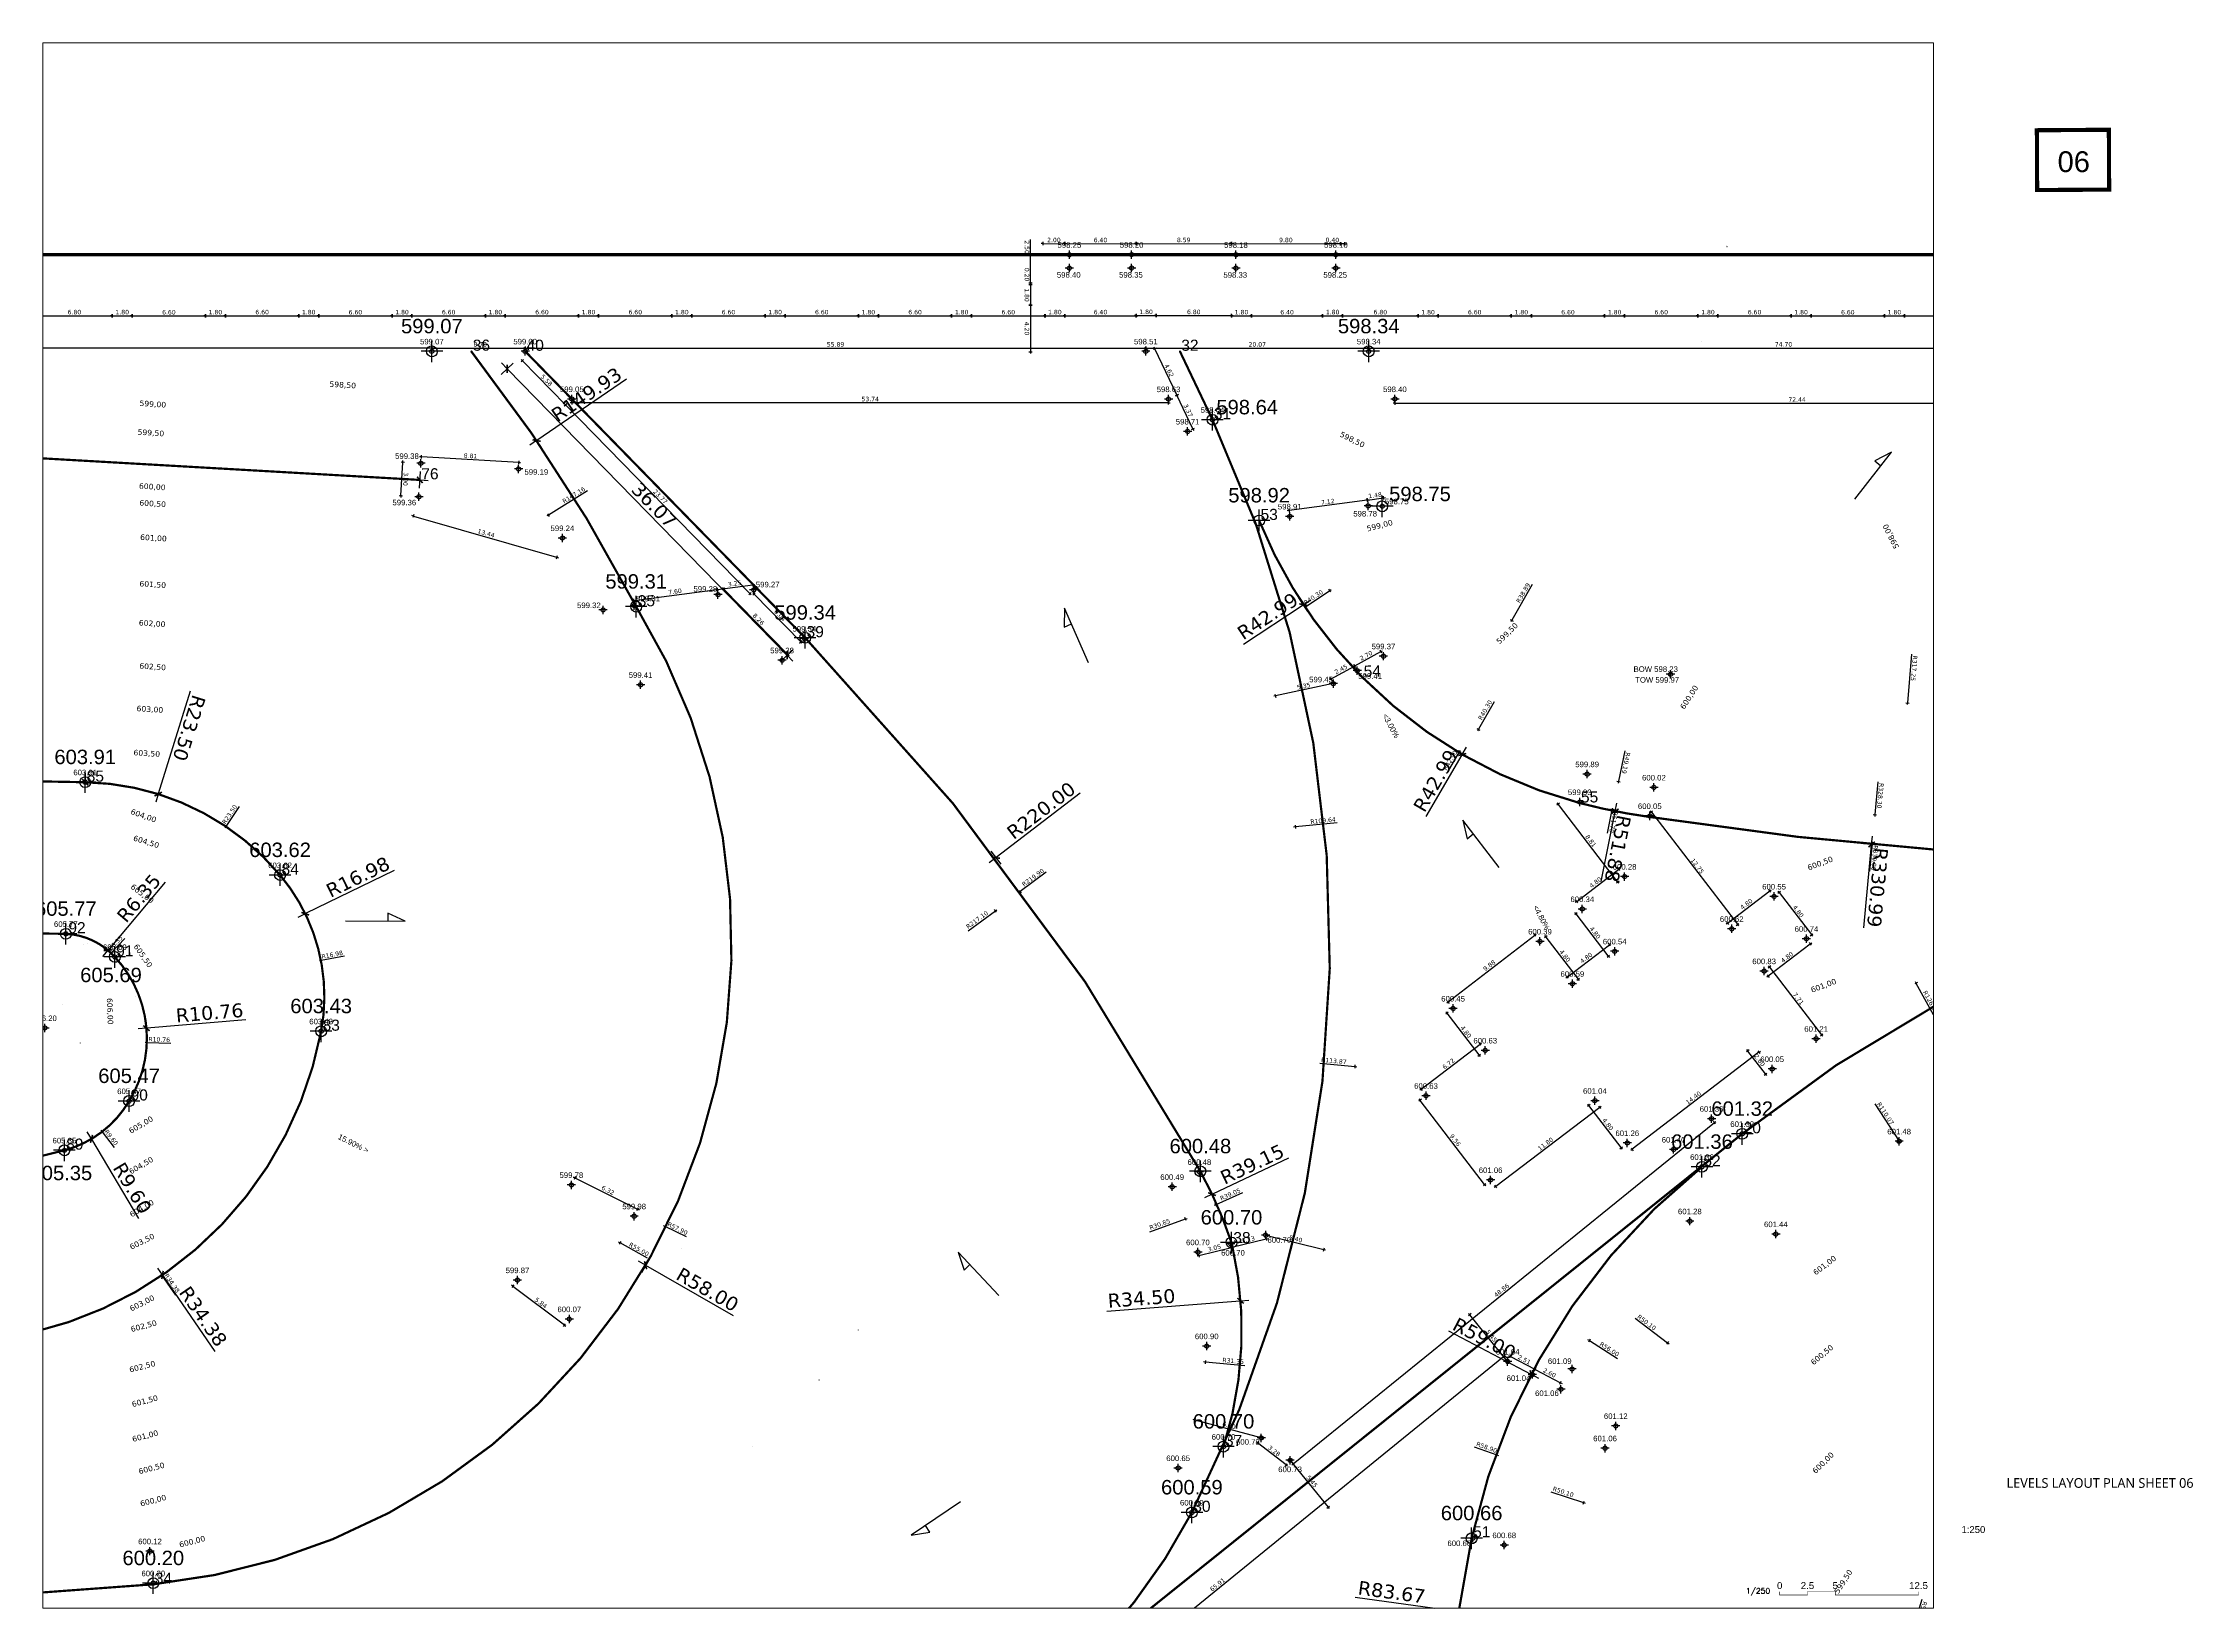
# Paper-space layout 'JVEA-GRP-RIM-GRL-1106' of a CAD drawing. Header units: metres. Extents: x 0.026 to 0.8, y 0.018 to 0.582.
# The model-space entities are those that its viewports show. They can reach past a viewport. Long polylines and large blocks are cut down to what shows.
import ezdxf
from ezdxf.enums import TextEntityAlignment as Align

# ---------------------------------------------------------------- set-up
doc = ezdxf.new("R2010")
doc.units = ezdxf.units.M
doc.header["$PDSIZE"] = -1
doc.linetypes.add('DASHEDX2', pattern=[1.5, 1, -0.5])
for name, color, linetype in [('01-TX-Altimetry 250 Topography', 51, 'Continuous'), ('01-TX-Guideline Altimetry 1000', 32, 'Continuous'), ('01-TX-Length Dimensions 250', 80, 'Continuous'), ('01-TX-Level Main Dimensions 250', 152, 'Continuous'), ('01-TX-Level Secondary Dimensions 250', 10, 'Continuous'), ('01-TX-Main Altimetry 1000', 242, 'Continuous'), ('01-TX-Secondary Altimetry 1000', 152, 'Continuous'), ('01-TX-Secondary Dimensions 1000', 152, 'Continuous'), ('01-TX-Slopes__', 140, 'Continuous'), ('A_TEXT_EDIT', 7, 'Continuous')]:
    doc.layers.add(name, color=color, linetype=linetype)
for name, color, linetype, lineweight, true_color in [('02-L-Guideline Axis', 34, 'DASHEDX2', 50, 0xa55200), ('02-L-Main Axis', 244, 'DASHEDX2', 50, 0xa50029), ('02-L-Secondary Axis', 154, 'DASHEDX2', 50, 0x0052a5)]:
    doc.layers.add(name, color=color, linetype=linetype, lineweight=lineweight, true_color=true_color)
for name, color, linetype, lineweight in [('02-L-Main Axis POINTS', 242, 'DASHEDX2', 50), ('02-L-Secondary Axis POINTS', 152, 'DASHEDX2', 50), ('G-ANNO-TTLB', 7, 'Continuous', 15)]:
    doc.layers.add(name, color=color, linetype=linetype, lineweight=lineweight)
doc.layers.add('03-BK-Arrow', color=153, linetype='Continuous', true_color=0x4491cf)
doc.layers.add('A-VIEWORT', color=7, linetype='Continuous', plot=False)
doc.layers.add('EiT_aux', color=50, linetype='Continuous', plot=False)
doc.styles.add('Arial_4', font='arial.ttf', dxfattribs={"height": 1.8})
doc.styles.add('ATK_Arial_5.0mm', font='arial.ttf', dxfattribs={"height": 5})
doc.styles.add('E100', font='verdana.ttf', dxfattribs={"height": 0.4})
doc.styles.add('E200', font='verdana.ttf', dxfattribs={"height": 1})
doc.styles.add('E500', font='verdana.ttf', dxfattribs={"height": 1.25})
doc.styles.add('POBLET2', font='romans.shx')
doc.styles.get("Standard").update_dxf_attribs({"font": 'arial.ttf'})
doc.dimstyles.new('E1000', dxfattribs={"dimscale": 0.03, "dimtxt": 1.25, "dimasz": 1, "dimexe": 0.1, "dimexo": 1, "dimgap": 8, "dimtad": 1, "dimzin": 0, "dimdsep": 46, "dimtxsty": 'E500', "dimblk1": 'LINCOT500', "dimblk2": 'LINCOT500', "dimsah": 1, "dimcen": 0.1, "dimdle": 0.1, "dimse1": 1, "dimse2": 1, "dimclrt": 256, "dimazin": 0, "dimtfac": 0.015385, "dimtofl": 0, "dimtmove": 0, "dimatfit": 3, "dimldrblk": 'LINCOT500', "dimfxl": 1, "dimtolj": 1, "dimtzin": 0, "dimarcsym": 0})
doc.dimstyles.new('E250', dxfattribs={"dimscale": 0.03, "dimtxt": 0.4, "dimasz": 0.5, "dimexe": 0.1, "dimexo": 1, "dimgap": 4, "dimtad": 1, "dimzin": 0, "dimdsep": 46, "dimtxsty": 'E100', "dimblk1": 'LINCOT200', "dimblk2": 'LINCOT200', "dimsah": 1, "dimcen": 0.1, "dimdle": 0.1, "dimse1": 1, "dimse2": 1, "dimclrt": 256, "dimadec": 0, "dimazin": 0, "dimtfac": 0.015385, "dimtofl": 0, "dimtmove": 0, "dimatfit": 3, "dimldrblk": 'LINCOT200', "dimfxl": 1, "dimtolj": 1, "dimtzin": 0, "dimarcsym": 0})

# ---------------------------------------------------------------- blocks, each defined once
blk = doc.blocks.new('*U130')
at = {"const_width": 0.2}
blk.add_lwpolyline([(0, -0.2), (0, -1.45), (10, -1.45), (10, -0.2), (20, -0.2), (20, -1.45), (50, -1.45), (50, -0.2)], dxfattribs=at)
for s, p in [('0', (0, 0.7)), ('2.5', (10, 0.7)), ('5', (20, 0.7)), ('12.5', (50, 0.7))]:
    blk.add_text(s, height=2.5).set_placement(p, align=Align.CENTER)
at = {"layer": 'EiT_aux', "style": 'POBLET2'}
blk.add_text('1/250', height=2, dxfattribs=at).set_placement((-7.81, -0.96), align=Align.CENTER)
blk = doc.blocks.new('LINCOT200')
for p, q in [((0, -10), (0, 10)), ((0, 0), (10, 0))]:
    blk.add_line(p, q)
at = {"const_width": 1.88}
blk.add_lwpolyline([(4, -4), (-4, 4)], dxfattribs=at)
blk = doc.blocks.new('*D20')
at = {"layer": '01-TX-Length Dimensions 250', "color": 0, "lineweight": -2, "transparency": 16777216}
blk.add_line((680030.08, 2749943.31), (680149.89, 2750001.06), dxfattribs=at)
at = {"layer": '01-TX-Length Dimensions 250', "color": 0, "lineweight": -2, "transparency": 16777216, "xscale": 0.015, "yscale": 0.015, "zscale": 0.015}
for p, rotation in [((680149.9, 2750001.07), 25.73348650067615), ((680030.07, 2749943.31), 205.7334865006761)]:
    blk.add_blockref('LINCOT200', p, dxfattribs=dict(at, rotation=rotation))
at = {"layer": '01-TX-Length Dimensions 250', "transparency": 16777216, "insert": (680089.84, 2749972.48), "char_height": 0.4, "attachment_point": 5, "rotation": 25.7335, "style": 'E100'}
blk.add_mtext('\\A1;133.02', dxfattribs=at)
blk = doc.blocks.new('*D21')
at = {"layer": '01-TX-Length Dimensions 250', "color": 0, "lineweight": -2, "transparency": 16777216}
blk.add_line((680149.92, 2750001.07), (680157.73, 2750004.83), dxfattribs=at)
at = {"layer": '01-TX-Length Dimensions 250', "color": 0, "lineweight": -2, "transparency": 16777216, "xscale": 0.015, "yscale": 0.015, "zscale": 0.015}
for p, rotation in [((680157.74, 2750004.84), 25.71020764737016), ((680149.9, 2750001.06), 205.7102076473702)]:
    blk.add_blockref('LINCOT200', p, dxfattribs=dict(at, rotation=rotation))
at = {"layer": '01-TX-Length Dimensions 250', "transparency": 16777216, "insert": (680153.68, 2750003.25), "char_height": 0.4, "attachment_point": 5, "rotation": 25.7102, "style": 'E100'}
blk.add_mtext('\\A1;8.70', dxfattribs=at)
blk = doc.blocks.new('*D22')
at = {"layer": '01-TX-Length Dimensions 250', "color": 0, "lineweight": -2, "transparency": 16777216}
blk.add_line((680157.49, 2750004.72), (680207.81, 2750028.97), dxfattribs=at)
at = {"layer": '01-TX-Length Dimensions 250', "color": 0, "lineweight": -2, "transparency": 16777216, "xscale": 0.015, "yscale": 0.015, "zscale": 0.015}
for p, rotation in [((680207.82, 2750028.98), 25.73365995844432), ((680157.47, 2750004.71), 205.7336599584443)]:
    blk.add_blockref('LINCOT200', p, dxfattribs=dict(at, rotation=rotation))
at = {"layer": '01-TX-Length Dimensions 250', "transparency": 16777216, "insert": (680182.51, 2750017.14), "char_height": 0.4, "attachment_point": 5, "rotation": 25.7337, "style": 'E100'}
blk.add_mtext('\\A1;55.89', dxfattribs=at)
blk = doc.blocks.new('*D23')
at = {"layer": '01-TX-Length Dimensions 250', "color": 0, "lineweight": -2, "transparency": 16777216}
blk.add_line((680207.84, 2750028.98), (680225.89, 2750037.69), dxfattribs=at)
at = {"layer": '01-TX-Length Dimensions 250', "color": 0, "lineweight": -2, "transparency": 16777216, "xscale": 0.015, "yscale": 0.015, "zscale": 0.015}
for p, rotation in [((680225.9, 2750037.69), 25.73833881666952), ((680207.82, 2750028.98), 205.7383388166695)]:
    blk.add_blockref('LINCOT200', p, dxfattribs=dict(at, rotation=rotation))
at = {"layer": '01-TX-Length Dimensions 250', "transparency": 16777216, "insert": (680216.72, 2750033.63), "char_height": 0.4, "attachment_point": 5, "rotation": 25.7383, "style": 'E100'}
blk.add_mtext('\\A1;20.07', dxfattribs=at)
blk = doc.blocks.new('*D24')
at = {"layer": '01-TX-Length Dimensions 250', "color": 0, "lineweight": -2, "transparency": 16777216}
blk.add_line((680225.92, 2750037.7), (680293.18, 2750070.12), dxfattribs=at)
at = {"layer": '01-TX-Length Dimensions 250', "color": 0, "lineweight": -2, "transparency": 16777216, "xscale": 0.015, "yscale": 0.015, "zscale": 0.015}
for p, rotation in [((680293.2, 2750070.12), 25.7274151576688), ((680225.9, 2750037.7), 205.7274151576688)]:
    blk.add_blockref('LINCOT200', p, dxfattribs=dict(at, rotation=rotation))
at = {"layer": '01-TX-Length Dimensions 250', "transparency": 16777216, "insert": (680259.41, 2750054.21), "char_height": 0.4, "attachment_point": 5, "rotation": 25.7274, "style": 'E100'}
blk.add_mtext('\\A1;74.70', dxfattribs=at)
blk = doc.blocks.new('*D25')
at = {"layer": '01-TX-Length Dimensions 250', "color": 0, "lineweight": -2, "transparency": 16777216}
blk.add_line((680298.08, 2750072.47), (680305.26, 2750075.94), dxfattribs=at)
at = {"layer": '01-TX-Length Dimensions 250', "color": 0, "lineweight": -2, "transparency": 16777216, "xscale": 0.015, "yscale": 0.015, "zscale": 0.015}
for p, rotation in [((680305.27, 2750075.94), 25.7336610518834), ((680298.06, 2750072.47), 205.7336610518834)]:
    blk.add_blockref('LINCOT200', p, dxfattribs=dict(at, rotation=rotation))
at = {"layer": '01-TX-Length Dimensions 250', "transparency": 16777216, "insert": (680301.52, 2750074.5), "char_height": 0.4, "attachment_point": 5, "rotation": 25.7337, "style": 'E100'}
blk.add_mtext('\\A1;8.00', dxfattribs=at)
blk = doc.blocks.new('*D26')
at = {"layer": '01-TX-Length Dimensions 250', "color": 0, "lineweight": -2, "transparency": 16777216}
blk.add_line((680305.28, 2750075.95), (680380.35, 2750112.13), dxfattribs=at)
at = {"layer": '01-TX-Length Dimensions 250', "color": 0, "lineweight": -2, "transparency": 16777216, "xscale": 0.015, "yscale": 0.015, "zscale": 0.015}
for p, rotation in [((680380.36, 2750112.13), 25.73129138066035), ((680305.27, 2750075.94), 205.7312913806604)]:
    blk.add_blockref('LINCOT200', p, dxfattribs=dict(at, rotation=rotation))
at = {"layer": '01-TX-Length Dimensions 250', "transparency": 16777216, "insert": (680342.67, 2750094.33), "char_height": 0.4, "attachment_point": 5, "rotation": 25.7313, "style": 'E100'}
blk.add_mtext('\\A1;83.36', dxfattribs=at)
blk = doc.blocks.new('*D45')
at = {"layer": '01-TX-Length Dimensions 250', "color": 0, "lineweight": -2, "transparency": 16777216}
for p, q in [((680266.14, 2749887.17), (680266.38, 2749884.68)), ((680283.48, 2749700.62), (680283.49, 2749700.62)), ((680283.49, 2749700.61), (680283.49, 2749700.62))]:
    blk.add_line(p, q, dxfattribs=at)
at = {"layer": '01-TX-Length Dimensions 250', "color": 0, "lineweight": -2, "transparency": 16777216, "xscale": 0.015, "yscale": 0.015, "zscale": 0.015, "rotation": 275.3109457227589}
blk.add_blockref('LINCOT200', (680266.38, 2749884.66), dxfattribs=at)
at = {"layer": '01-TX-Length Dimensions 250', "transparency": 16777216, "insert": (680266.59, 2749885.96), "char_height": 0.4, "attachment_point": 5, "rotation": 275.3109, "style": 'E100'}
blk.add_mtext('\\A1;R184.84', dxfattribs=at)
blk = doc.blocks.new('*D63')
at = {"layer": '01-TX-Length Dimensions 250', "color": 0, "lineweight": -2, "transparency": 16777216}
blk.add_line((680289.78, 2749881.58), (680289.79, 2749884.07), dxfattribs=at)
at = {"layer": '01-TX-Length Dimensions 250', "color": 0, "lineweight": -2, "transparency": 16777216, "xscale": 0.015, "yscale": 0.015, "zscale": 0.015, "rotation": 89.89373509771112}
blk.add_blockref('LINCOT200', (680289.79, 2749884.08), dxfattribs=at)
at = {"layer": '01-TX-Length Dimensions 250', "transparency": 16777216, "insert": (680290.11, 2749882.81), "char_height": 0.4, "attachment_point": 5, "rotation": 89.8937, "style": 'E100'}
blk.add_mtext('\\A1;R163.93', dxfattribs=at)
blk = doc.blocks.new('*D71')
at = {"layer": '01-TX-Length Dimensions 250', "color": 0, "lineweight": -2, "transparency": 16777216}
for p, q in [((680168.11, 2749995.55), (680165.9, 2749992.07)), ((680087.09, 2749867.78), (680087.1, 2749867.78)), ((680087.09, 2749867.77), (680087.09, 2749867.78))]:
    blk.add_line(p, q, dxfattribs=at)
at = {"layer": '01-TX-Length Dimensions 250', "color": 0, "lineweight": -2, "transparency": 16777216, "xscale": 0.015, "yscale": 0.015, "zscale": 0.015, "rotation": 237.6228559814235}
blk.add_blockref('LINCOT200', (680165.89, 2749992.06), dxfattribs=at)
at = {"layer": '01-TX-Length Dimensions 250', "transparency": 16777216, "insert": (680167.17, 2749994.68), "char_height": 0.4, "attachment_point": 5, "rotation": 57.6229, "style": 'E100'}
blk.add_mtext('\\A1;R147.16', dxfattribs=at)
blk = doc.blocks.new('*D72')
at = {"layer": '01-TX-Length Dimensions 250', "color": 0, "lineweight": -2, "transparency": 16777216}
for p, q in [((680145.28, 2749939.24), (680145.28, 2749939.24)), ((680145.28, 2749939.24), (680145.28, 2749939.24)), ((680203, 2749935.62), (680200.19, 2749935.8))]:
    blk.add_line(p, q, dxfattribs=at)
at = {"layer": '01-TX-Length Dimensions 250', "color": 0, "lineweight": -2, "transparency": 16777216, "xscale": 0.015, "yscale": 0.015, "zscale": 0.015, "rotation": 176.4093910127953}
blk.add_blockref('LINCOT200', (680200.17, 2749935.8), dxfattribs=at)
at = {"layer": '01-TX-Length Dimensions 250', "transparency": 16777216, "insert": (680201.96, 2749936.01), "char_height": 0.4, "attachment_point": 5, "rotation": 356.4094, "style": 'E100'}
blk.add_mtext('\\A1;R55.00', dxfattribs=at)
blk = doc.blocks.new('*D75')
at = {"layer": '01-TX-Length Dimensions 250', "color": 0, "lineweight": -2, "transparency": 16777216}
for p, q in [((679959.33, 2750241.46), (679959.34, 2750241.46)), ((679959.34, 2750241.45), (679959.34, 2750241.46)), ((680127.64, 2749864.02), (680126.25, 2749867.13))]:
    blk.add_line(p, q, dxfattribs=at)
at = {"layer": '01-TX-Length Dimensions 250', "color": 0, "lineweight": -2, "transparency": 16777216, "xscale": 0.015, "yscale": 0.015, "zscale": 0.015, "rotation": 114.0326914823444}
blk.add_blockref('LINCOT200', (680126.25, 2749867.15), dxfattribs=at)
at = {"layer": '01-TX-Length Dimensions 250', "transparency": 16777216, "insert": (680127.43, 2749865.29), "char_height": 0.4, "attachment_point": 5, "rotation": 294.0327, "style": 'E100'}
blk.add_mtext('\\A1;R409.84', dxfattribs=at)
blk = doc.blocks.new('*D78')
at = {"layer": '01-TX-Length Dimensions 250', "color": 0, "lineweight": -2, "transparency": 16777216}
blk.add_line((680153.17, 2749987.88), (680152.03, 2749990.64), dxfattribs=at)
at = {"layer": '01-TX-Length Dimensions 250', "color": 0, "lineweight": -2, "transparency": 16777216, "xscale": 0.015, "yscale": 0.015, "zscale": 0.015}
for p, rotation in [((680152.02, 2749990.66), 112.4617068637024), ((680153.17, 2749987.87), 292.4617068637025)]:
    blk.add_blockref('LINCOT200', p, dxfattribs=dict(at, rotation=rotation))
at = {"layer": '01-TX-Length Dimensions 250', "transparency": 16777216, "insert": (680152.9, 2749989.4), "char_height": 0.4, "attachment_point": 5, "rotation": 292.4617, "style": 'E100'}
blk.add_mtext('\\A1;3.00', dxfattribs=at)
blk = doc.blocks.new('*D79')
at = {"layer": '01-TX-Length Dimensions 250', "color": 0, "lineweight": -2, "transparency": 16777216}
blk.add_line((680161.43, 2749995.18), (680153.31, 2749991.83), dxfattribs=at)
at = {"layer": '01-TX-Length Dimensions 250', "color": 0, "lineweight": -2, "transparency": 16777216, "xscale": 0.015, "yscale": 0.015, "zscale": 0.015}
for p, rotation in [((680161.44, 2749995.19), 22.43602378077989), ((680153.29, 2749991.82), 202.4360237807799)]:
    blk.add_blockref('LINCOT200', p, dxfattribs=dict(at, rotation=rotation))
at = {"layer": '01-TX-Length Dimensions 250', "transparency": 16777216, "insert": (680157.26, 2749993.82), "char_height": 0.4, "attachment_point": 5, "rotation": 22.436, "style": 'E100'}
blk.add_mtext('\\A1;8.81', dxfattribs=at)
blk = doc.blocks.new('*D80')
at = {"layer": '01-TX-Length Dimensions 250', "color": 0, "lineweight": -2, "transparency": 16777216}
blk.add_line((680154.99, 2749986.71), (680168.21, 2749988.96), dxfattribs=at)
at = {"layer": '01-TX-Length Dimensions 250', "color": 0, "lineweight": -2, "transparency": 16777216, "xscale": 0.015, "yscale": 0.015, "zscale": 0.015}
for p, rotation in [((680168.23, 2749988.97), 9.68040191921546), ((680154.98, 2749986.71), 189.6804019192154)]:
    blk.add_blockref('LINCOT200', p, dxfattribs=dict(at, rotation=rotation))
at = {"layer": '01-TX-Length Dimensions 250', "transparency": 16777216, "insert": (680161.55, 2749988.16), "char_height": 0.4, "attachment_point": 5, "rotation": 9.6804, "style": 'E100'}
blk.add_mtext('\\A1;13.44', dxfattribs=at)
blk = doc.blocks.new('Cotes Altimetriques')
at = {"linetype": 'DASHEDX2', "ltscale": 0.5}
for points in [[(1.5, 0), (-1.5, 0)], [(0, -1.5), (0, 1.5)]]:
    blk.add_lwpolyline(points, dxfattribs=at)
blk.add_circle((0, 0), 0.75)
at = {"ltscale": 0.3}
blk.add_attdef('COTES', text='', height=2, dxfattribs=at).set_placement((0, 3.5), align=Align.MIDDLE)
blk = doc.blocks.new('*U144')
at = {"linetype": 'DASHEDX2', "ltscale": 0.5}
for points in [[(1.5, 0), (-1.5, 0)], [(0, -1.5), (0, 1.5)]]:
    blk.add_lwpolyline(points, dxfattribs=at)
blk.add_circle((0, 0), 0.75)
at = {"ltscale": 0.3}
blk.add_attdef('COTES', text='', height=2, dxfattribs=at).set_placement((5.41, -2.23), align=Align.MIDDLE)
blk = doc.blocks.new('*U125')
at = {"linetype": 'DASHEDX2', "ltscale": 0.5}
for points in [[(1.5, 0), (-1.5, 0)], [(0, -1.5), (0, 1.5)]]:
    blk.add_lwpolyline(points, dxfattribs=at)
blk.add_circle((0, 0), 0.75)
at = {"ltscale": 0.3}
blk.add_attdef('COTES', text='', height=2, dxfattribs=at).set_placement((-0.32, -2.59), align=Align.MIDDLE)
blk = doc.blocks.new('*U357')
at = {"linetype": 'DASHEDX2', "ltscale": 0.5}
for points in [[(1.5, 0), (-1.5, 0)], [(0, -1.5), (0, 1.5)]]:
    blk.add_lwpolyline(points, dxfattribs=at)
blk.add_circle((0, 0), 0.75)
at = {"ltscale": 0.3}
blk.add_attdef('COTES', text='', height=2, dxfattribs=at).set_placement((5.23, 1.71), align=Align.MIDDLE)
blk = doc.blocks.new('*U145')
at = {"linetype": 'DASHEDX2', "ltscale": 0.5}
for points in [[(1.5, 0), (-1.5, 0)], [(0, -1.5), (0, 1.5)]]:
    blk.add_lwpolyline(points, dxfattribs=at)
blk.add_circle((0, 0), 0.75)
at = {"ltscale": 0.3}
blk.add_attdef('COTES', text='', height=2, dxfattribs=at).set_placement((-4.91, 3.82), align=Align.MIDDLE)
blk = doc.blocks.new('*U304')
at = {"linetype": 'DASHEDX2', "ltscale": 0.5}
for points in [[(1.5, 0), (-1.5, 0)], [(0, -1.5), (0, 1.5)]]:
    blk.add_lwpolyline(points, dxfattribs=at)
blk.add_circle((0, 0), 0.75)
at = {"ltscale": 0.3}
blk.add_attdef('COTES', text='', height=2, dxfattribs=at).set_placement((5.07, -1.81), align=Align.MIDDLE)
blk = doc.blocks.new('*U300')
at = {"linetype": 'DASHEDX2', "ltscale": 0.5}
for points in [[(1.5, 0), (-1.5, 0)], [(0, -1.5), (0, 1.5)]]:
    blk.add_lwpolyline(points, dxfattribs=at)
blk.add_circle((0, 0), 0.75)
at = {"ltscale": 0.3}
blk.add_attdef('COTES', text='', height=2, dxfattribs=at).set_placement((-0.01, -3.28), align=Align.MIDDLE)
blk = doc.blocks.new('*U270')
at = {"linetype": 'DASHEDX2', "ltscale": 0.5}
for points in [[(1.5, 0), (-1.5, 0)], [(0, -1.5), (0, 1.5)]]:
    blk.add_lwpolyline(points, dxfattribs=at)
blk.add_circle((0, 0), 0.75)
at = {"ltscale": 0.3}
blk.add_attdef('COTES', text='', height=2, dxfattribs=at).set_placement((-4.91, -1.81), align=Align.MIDDLE)
blk = doc.blocks.new('*U263')
at = {"linetype": 'DASHEDX2', "ltscale": 0.5}
for points in [[(1.5, 0), (-1.5, 0)], [(0, -1.5), (0, 1.5)]]:
    blk.add_lwpolyline(points, dxfattribs=at)
blk.add_circle((0, 0), 0.75)
at = {"ltscale": 0.3}
blk.add_attdef('COTES', text='', height=2, dxfattribs=at).set_placement((5.87, -1.97), align=Align.MIDDLE)
blk = doc.blocks.new('*U264')
at = {"linetype": 'DASHEDX2', "ltscale": 0.5}
for points in [[(1.5, 0), (-1.5, 0)], [(0, -1.5), (0, 1.5)]]:
    blk.add_lwpolyline(points, dxfattribs=at)
blk.add_circle((0, 0), 0.75)
at = {"ltscale": 0.3}
blk.add_attdef('COTES', text='', height=2, dxfattribs=at).set_placement((-4.8, 1.61), align=Align.MIDDLE)
blk = doc.blocks.new('*U271')
at = {"linetype": 'DASHEDX2', "ltscale": 0.5}
for points in [[(1.5, 0), (-1.5, 0)], [(0, -1.5), (0, 1.5)]]:
    blk.add_lwpolyline(points, dxfattribs=at)
blk.add_circle((0, 0), 0.75)
at = {"ltscale": 0.3}
blk.add_attdef('COTES', text='', height=2, dxfattribs=at).set_placement((-4.76, 1.56), align=Align.MIDDLE)
blk = doc.blocks.new('*U254')
at = {"linetype": 'DASHEDX2', "ltscale": 0.5}
for points in [[(1.5, 0), (-1.5, 0)], [(0, -1.5), (0, 1.5)]]:
    blk.add_lwpolyline(points, dxfattribs=at)
blk.add_circle((0, 0), 0.75)
at = {"ltscale": 0.3}
blk.add_attdef('COTES', text='', height=2, dxfattribs=at).set_placement((-4.99, -1.35), align=Align.MIDDLE)
blk = doc.blocks.new('*U301')
at = {"linetype": 'DASHEDX2', "ltscale": 0.5}
for points in [[(1.5, 0), (-1.5, 0)], [(0, -1.5), (0, 1.5)]]:
    blk.add_lwpolyline(points, dxfattribs=at)
blk.add_circle((0, 0), 0.75)
at = {"ltscale": 0.3}
blk.add_attdef('COTES', text='', height=2, dxfattribs=at).set_placement((-4.83, -1.45), align=Align.MIDDLE)
blk = doc.blocks.new('*U303')
at = {"linetype": 'DASHEDX2', "ltscale": 0.5}
for points in [[(1.5, 0), (-1.5, 0)], [(0, -1.5), (0, 1.5)]]:
    blk.add_lwpolyline(points, dxfattribs=at)
blk.add_circle((0, 0), 0.75)
at = {"ltscale": 0.3}
blk.add_attdef('COTES', text='', height=2, dxfattribs=at).set_placement((4.66, -1.99), align=Align.MIDDLE)
blk = doc.blocks.new('*U302')
at = {"linetype": 'DASHEDX2', "ltscale": 0.5}
for points in [[(1.5, 0), (-1.5, 0)], [(0, -1.5), (0, 1.5)]]:
    blk.add_lwpolyline(points, dxfattribs=at)
blk.add_circle((0, 0), 0.75)
at = {"ltscale": 0.3}
blk.add_attdef('COTES', text='', height=2, dxfattribs=at).set_placement((-4.45, 1.47), align=Align.MIDDLE)
blk = doc.blocks.new('*U305')
at = {"linetype": 'DASHEDX2', "ltscale": 0.5}
for points in [[(1.5, 0), (-1.5, 0)], [(0, -1.5), (0, 1.5)]]:
    blk.add_lwpolyline(points, dxfattribs=at)
blk.add_circle((0, 0), 0.75)
at = {"ltscale": 0.3}
blk.add_attdef('COTES', text='', height=2, dxfattribs=at).set_placement((5.44, 1.7), align=Align.MIDDLE)
blk = doc.blocks.new('*D90')
at = {"layer": '01-TX-Length Dimensions 250', "color": 0, "lineweight": -2, "transparency": 16777216}
blk.add_line((680134.55, 2749889.12), (680098.47, 2749861.49), dxfattribs=at)
at = {"layer": '01-TX-Length Dimensions 250', "color": 0, "lineweight": -2, "transparency": 16777216, "xscale": 0.015, "yscale": 0.015, "zscale": 0.015}
for p, rotation in [((680134.56, 2749889.13), 37.44630680649172), ((680098.46, 2749861.48), 217.4463068064917)]:
    blk.add_blockref('LINCOT200', p, dxfattribs=dict(at, rotation=rotation))
at = {"layer": '01-TX-Length Dimensions 250', "transparency": 16777216, "insert": (680116.31, 2749875.56), "char_height": 0.4, "attachment_point": 5, "rotation": 37.4463, "style": 'E100'}
blk.add_mtext('\\A1;45.48', dxfattribs=at)
blk = doc.blocks.new('*D91')
at = {"layer": '01-TX-Length Dimensions 250', "color": 0, "lineweight": -2, "transparency": 16777216}
blk.add_line((680134.57, 2749889.14), (680154.91, 2749904.71), dxfattribs=at)
at = {"layer": '01-TX-Length Dimensions 250', "color": 0, "lineweight": -2, "transparency": 16777216, "xscale": 0.015, "yscale": 0.015, "zscale": 0.015}
for p, rotation in [((680154.92, 2749904.72), 37.4420916917938), ((680134.56, 2749889.13), 217.4420916917938)]:
    blk.add_blockref('LINCOT200', p, dxfattribs=dict(at, rotation=rotation))
at = {"layer": '01-TX-Length Dimensions 250', "transparency": 16777216, "insert": (680144.54, 2749897.18), "char_height": 0.4, "attachment_point": 5, "rotation": 37.4421, "style": 'E100'}
blk.add_mtext('\\A1;25.64', dxfattribs=at)
blk = doc.blocks.new('*D92')
at = {"layer": '01-TX-Length Dimensions 250', "color": 0, "lineweight": -2, "transparency": 16777216}
blk.add_line((680135.43, 2749893.89), (680105.75, 2749878.95), dxfattribs=at)
at = {"layer": '01-TX-Length Dimensions 250', "color": 0, "lineweight": -2, "transparency": 16777216, "xscale": 0.015, "yscale": 0.015, "zscale": 0.015}
for p, rotation in [((680135.44, 2749893.9), 26.71325238995144), ((680105.73, 2749878.95), 206.7132523899514)]:
    blk.add_blockref('LINCOT200', p, dxfattribs=dict(at, rotation=rotation))
at = {"layer": '01-TX-Length Dimensions 250', "transparency": 16777216, "insert": (680120.44, 2749886.72), "char_height": 0.4, "attachment_point": 5, "rotation": 26.7133, "style": 'E100'}
blk.add_mtext('\\A1;33.26', dxfattribs=at)
blk = doc.blocks.new('*D93')
at = {"layer": '01-TX-Length Dimensions 250', "color": 0, "lineweight": -2, "transparency": 16777216}
blk.add_line((680150.58, 2749901.98), (680135.46, 2749893.9), dxfattribs=at)
at = {"layer": '01-TX-Length Dimensions 250', "color": 0, "lineweight": -2, "transparency": 16777216, "xscale": 0.015, "yscale": 0.015, "zscale": 0.015}
for p, rotation in [((680150.59, 2749901.98), 28.091633272272), ((680135.44, 2749893.9), 208.0916332722721)]:
    blk.add_blockref('LINCOT200', p, dxfattribs=dict(at, rotation=rotation))
at = {"layer": '01-TX-Length Dimensions 250', "transparency": 16777216, "insert": (680142.87, 2749898.22), "char_height": 0.4, "attachment_point": 5, "rotation": 28.0916, "style": 'E100'}
blk.add_mtext('\\A1;17.17', dxfattribs=at)
blk = doc.blocks.new('*D96')
at = {"layer": '01-TX-Length Dimensions 250', "color": 0, "lineweight": -2, "transparency": 16777216}
blk.add_line((680074.3, 2749956.9), (680154.08, 2749989.89), dxfattribs=at)
at = {"layer": '01-TX-Length Dimensions 250', "color": 0, "lineweight": -2, "transparency": 16777216, "xscale": 0.015, "yscale": 0.015, "zscale": 0.015}
for p, rotation in [((680154.09, 2749989.89), 22.46170685243562), ((680074.29, 2749956.9), 202.4617068524356)]:
    blk.add_blockref('LINCOT200', p, dxfattribs=dict(at, rotation=rotation))
at = {"layer": '01-TX-Length Dimensions 250', "transparency": 16777216, "insert": (680114.06, 2749973.7), "char_height": 0.4, "attachment_point": 5, "rotation": 22.4617, "style": 'E100'}
blk.add_mtext('\\A1;86.36', dxfattribs=at)
blk = doc.blocks.new('*D97')
at = {"layer": '01-TX-Length Dimensions 250', "color": 0, "lineweight": -2, "transparency": 16777216}
blk.add_line((680113.4, 2749940.62), (680138.76, 2749952.27), dxfattribs=at)
at = {"layer": '01-TX-Length Dimensions 250', "color": 0, "lineweight": -2, "transparency": 16777216, "xscale": 0.015, "yscale": 0.015, "zscale": 0.015}
for p, rotation in [((680138.77, 2749952.27), 24.66754022025187), ((680113.39, 2749940.62), 204.6675402202519)]:
    blk.add_blockref('LINCOT200', p, dxfattribs=dict(at, rotation=rotation))
at = {"layer": '01-TX-Length Dimensions 250', "transparency": 16777216, "insert": (680125.94, 2749946.74), "char_height": 0.4, "attachment_point": 5, "rotation": 24.6675, "style": 'E100'}
blk.add_mtext('\\A1;27.93', dxfattribs=at)
blk = doc.blocks.new('*D115')
at = {"layer": '01-TX-Length Dimensions 250', "color": 0, "lineweight": -2, "transparency": 16777216}
for p, q in [((680134.45, 2749932.34), (680134.46, 2749932.34)), ((680134.45, 2749932.33), (680134.45, 2749932.34)), ((680166.17, 2749914.19), (680164.31, 2749915.26))]:
    blk.add_line(p, q, dxfattribs=at)
at = {"layer": '01-TX-Length Dimensions 250', "color": 0, "lineweight": -2, "transparency": 16777216, "xscale": 0.015, "yscale": 0.015, "zscale": 0.015, "rotation": 150.2260930685785}
blk.add_blockref('LINCOT200', (680164.29, 2749915.27), dxfattribs=at)
at = {"layer": '01-TX-Length Dimensions 250', "transparency": 16777216, "insert": (680165.41, 2749915.01), "char_height": 0.4, "attachment_point": 5, "rotation": 330.2261, "style": 'E100'}
blk.add_mtext('\\A1;R34.38', dxfattribs=at)
blk = doc.blocks.new('*D116')
at = {"layer": '01-TX-Length Dimensions 250', "color": 0, "lineweight": -2, "transparency": 16777216}
for p, q in [((680166.6, 2749948.3), (680164.88, 2749947.02)), ((680151.25, 2749936.86), (680151.25, 2749936.86)), ((680151.25, 2749936.86), (680151.25, 2749936.86))]:
    blk.add_line(p, q, dxfattribs=at)
at = {"layer": '01-TX-Length Dimensions 250', "color": 0, "lineweight": -2, "transparency": 16777216, "xscale": 0.015, "yscale": 0.015, "zscale": 0.015, "rotation": 216.6925482120825}
blk.add_blockref('LINCOT200', (680164.87, 2749947.01), dxfattribs=at)
at = {"layer": '01-TX-Length Dimensions 250', "transparency": 16777216, "insert": (680165.55, 2749947.93), "char_height": 0.4, "attachment_point": 5, "rotation": 36.6925, "style": 'E100'}
blk.add_mtext('\\A1;R16.98', dxfattribs=at)
blk = doc.blocks.new('*D117')
at = {"layer": '01-TX-Length Dimensions 250', "color": 0, "lineweight": -2, "transparency": 16777216}
for p, q in [((680152.21, 2749956.32), (680151.91, 2749954.19)), ((680148.58, 2749930.92), (680148.58, 2749930.92)), ((680148.58, 2749930.91), (680148.58, 2749930.92))]:
    blk.add_line(p, q, dxfattribs=at)
at = {"layer": '01-TX-Length Dimensions 250', "color": 0, "lineweight": -2, "transparency": 16777216, "xscale": 0.015, "yscale": 0.015, "zscale": 0.015, "rotation": 261.8553359785266}
blk.add_blockref('LINCOT200', (680151.91, 2749954.18), dxfattribs=at)
at = {"layer": '01-TX-Length Dimensions 250', "transparency": 16777216, "insert": (680151.74, 2749955.31), "char_height": 0.4, "attachment_point": 5, "rotation": 81.8553, "style": 'E100'}
blk.add_mtext('\\A1;R23.50', dxfattribs=at)
blk = doc.blocks.new('*D118')
at = {"layer": '01-TX-Length Dimensions 250', "color": 0, "lineweight": -2, "transparency": 16777216}
for p, q in [((680100.67, 2749923.05), (680102.79, 2749923.16)), ((680120.98, 2749924.07), (680120.99, 2749924.07)), ((680120.99, 2749924.07), (680120.99, 2749924.07))]:
    blk.add_line(p, q, dxfattribs=at)
at = {"layer": '01-TX-Length Dimensions 250', "color": 0, "lineweight": -2, "transparency": 16777216, "xscale": 0.015, "yscale": 0.015, "zscale": 0.015, "rotation": 2.866290164840311}
blk.add_blockref('LINCOT200', (680102.8, 2749923.16), dxfattribs=at)
at = {"layer": '01-TX-Length Dimensions 250', "transparency": 16777216, "insert": (680101.7, 2749923.44), "char_height": 0.4, "attachment_point": 5, "rotation": 2.8663, "style": 'E100'}
blk.add_mtext('\\A1;R18.21', dxfattribs=at)
blk = doc.blocks.new('*D119')
at = {"layer": '01-TX-Length Dimensions 250', "color": 0, "lineweight": -2, "transparency": 16777216}
for p, q in [((680119.6, 2749920.07), (680119.61, 2749920.07)), ((680119.61, 2749920.06), (680119.61, 2749920.07)), ((680118.97, 2749903.95), (680119.06, 2749906.09))]:
    blk.add_line(p, q, dxfattribs=at)
at = {"layer": '01-TX-Length Dimensions 250', "color": 0, "lineweight": -2, "transparency": 16777216, "xscale": 0.015, "yscale": 0.015, "zscale": 0.015, "rotation": 87.75482418550584}
blk.add_blockref('LINCOT200', (680119.06, 2749906.11), dxfattribs=at)
at = {"layer": '01-TX-Length Dimensions 250', "transparency": 16777216, "insert": (680118.69, 2749905.02), "char_height": 0.4, "attachment_point": 5, "rotation": 87.7548, "style": 'E100'}
blk.add_mtext('\\A1;R13.97', dxfattribs=at)
blk = doc.blocks.new('*D120')
at = {"layer": '01-TX-Length Dimensions 250', "color": 0, "lineweight": -2, "transparency": 16777216}
for p, q in [((680107.29, 2749970.65), (680107.29, 2749970.66)), ((680107.29, 2749970.65), (680107.29, 2749970.65)), ((680139.16, 2749910.37), (680138.16, 2749912.26))]:
    blk.add_line(p, q, dxfattribs=at)
at = {"layer": '01-TX-Length Dimensions 250', "color": 0, "lineweight": -2, "transparency": 16777216, "xscale": 0.015, "yscale": 0.015, "zscale": 0.015, "rotation": 117.8605087788401}
blk.add_blockref('LINCOT200', (680138.15, 2749912.27), dxfattribs=at)
at = {"layer": '01-TX-Length Dimensions 250', "transparency": 16777216, "insert": (680138.95, 2749911.46), "char_height": 0.4, "attachment_point": 5, "rotation": 297.8605, "style": 'E100'}
blk.add_mtext('\\A1;R66.03', dxfattribs=at)
blk = doc.blocks.new('*D121')
at = {"layer": '01-TX-Length Dimensions 250', "color": 0, "lineweight": -2, "transparency": 16777216}
for p, q in [((680134.87, 2749937.55), (680135.94, 2749935.68)), ((680168.77, 2749878.22), (680168.77, 2749878.22)), ((680168.77, 2749878.22), (680168.77, 2749878.22))]:
    blk.add_line(p, q, dxfattribs=at)
at = {"layer": '01-TX-Length Dimensions 250', "color": 0, "lineweight": -2, "transparency": 16777216, "xscale": 0.015, "yscale": 0.015, "zscale": 0.015, "rotation": 299.746414497404}
blk.add_blockref('LINCOT200', (680135.94, 2749935.66), dxfattribs=at)
at = {"layer": '01-TX-Length Dimensions 250', "transparency": 16777216, "insert": (680135.68, 2749936.78), "char_height": 0.4, "attachment_point": 5, "rotation": 299.7464, "style": 'E100'}
blk.add_mtext('\\A1;R66.16', dxfattribs=at)
blk = doc.blocks.new('*D122')
at = {"layer": '01-TX-Length Dimensions 250', "color": 0, "lineweight": -2, "transparency": 16777216}
for p, q in [((680148.09, 2749941.14), (680147.55, 2749939.43)), ((680145.61, 2749933.37), (680145.61, 2749933.37)), ((680145.61, 2749933.37), (680145.61, 2749933.37))]:
    blk.add_line(p, q, dxfattribs=at)
at = {"layer": '01-TX-Length Dimensions 250', "color": 0, "lineweight": -2, "transparency": 16777216, "xscale": 0.015, "yscale": 0.015, "zscale": 0.015, "rotation": 252.2786972703166}
blk.add_blockref('LINCOT200', (680147.54, 2749939.41), dxfattribs=at)
at = {"layer": '01-TX-Length Dimensions 250', "transparency": 16777216, "insert": (680147.51, 2749940.39), "char_height": 0.4, "attachment_point": 5, "rotation": 72.2787, "style": 'E100'}
blk.add_mtext('\\A1;R6.35', dxfattribs=at)
blk = doc.blocks.new('*D123')
at = {"layer": '01-TX-Length Dimensions 250', "color": 0, "lineweight": -2, "transparency": 16777216}
for p, q in [((680155.94, 2749934.41), (680153.97, 2749933.54)), ((680144.09, 2749929.22), (680144.1, 2749929.22)), ((680144.1, 2749929.22), (680144.1, 2749929.23))]:
    blk.add_line(p, q, dxfattribs=at)
at = {"layer": '01-TX-Length Dimensions 250', "color": 0, "lineweight": -2, "transparency": 16777216, "xscale": 0.015, "yscale": 0.015, "zscale": 0.015, "rotation": 203.6374760506008}
blk.add_blockref('LINCOT200', (680153.95, 2749933.54), dxfattribs=at)
at = {"layer": '01-TX-Length Dimensions 250', "transparency": 16777216, "insert": (680154.83, 2749934.28), "char_height": 0.4, "attachment_point": 5, "rotation": 23.6375, "style": 'E100'}
blk.add_mtext('\\A1;R10.76', dxfattribs=at)
blk = doc.blocks.new('*D124')
at = {"layer": '01-TX-Length Dimensions 250', "color": 0, "lineweight": -2, "transparency": 16777216}
for p, q in [((680145.23, 2749928.87), (680145.24, 2749928.87)), ((680145.23, 2749928.87), (680145.23, 2749928.87)), ((680155.44, 2749923.77), (680153.83, 2749924.57))]:
    blk.add_line(p, q, dxfattribs=at)
at = {"layer": '01-TX-Length Dimensions 250', "color": 0, "lineweight": -2, "transparency": 16777216, "xscale": 0.015, "yscale": 0.015, "zscale": 0.015, "rotation": 153.4365438804898}
blk.add_blockref('LINCOT200', (680153.81, 2749924.58), dxfattribs=at)
at = {"layer": '01-TX-Length Dimensions 250', "transparency": 16777216, "insert": (680154.78, 2749924.46), "char_height": 0.4, "attachment_point": 5, "rotation": 333.4365, "style": 'E100'}
blk.add_mtext('\\A1;R9.60', dxfattribs=at)
blk = doc.blocks.new('*U479')
at = {"linetype": 'DASHEDX2', "ltscale": 0.5}
for points in [[(1.5, 0), (-1.5, 0)], [(0, -1.5), (0, 1.5)]]:
    blk.add_lwpolyline(points, dxfattribs=at)
blk.add_circle((0, 0), 0.75)
at = {"ltscale": 0.3}
blk.add_attdef('COTES', text='', height=2, dxfattribs=at).set_placement((5.99, 0.41), align=Align.MIDDLE)
blk = doc.blocks.new('*U759')
at = {"linetype": 'DASHEDX2', "ltscale": 0.5}
for points in [[(1.5, 0), (-1.5, 0)], [(0, -1.5), (0, 1.5)]]:
    blk.add_lwpolyline(points, dxfattribs=at)
blk.add_circle((0, 0), 0.75)
at = {"ltscale": 0.3}
blk.add_attdef('COTES', text='', height=2, dxfattribs=at).set_placement((-5.27, -2.08), align=Align.MIDDLE)
blk = doc.blocks.new('*U760')
at = {"linetype": 'DASHEDX2', "ltscale": 0.5}
for points in [[(1.5, 0), (-1.5, 0)], [(0, -1.5), (0, 1.5)]]:
    blk.add_lwpolyline(points, dxfattribs=at)
blk.add_circle((0, 0), 0.75)
at = {"ltscale": 0.3}
blk.add_attdef('COTES', text='', height=2, dxfattribs=at).set_placement((-5.01, 2.58), align=Align.MIDDLE)
blk = doc.blocks.new('*U280')
at = {"linetype": 'DASHEDX2', "ltscale": 0.5}
for points in [[(1.5, 0), (-1.5, 0)], [(0, -1.5), (0, 1.5)]]:
    blk.add_lwpolyline(points, dxfattribs=at)
blk.add_circle((0, 0), 0.75)
at = {"ltscale": 0.3}
blk.add_attdef('COTES', text='', height=2, dxfattribs=at).set_placement((0.8, -3.23), align=Align.MIDDLE)
blk = doc.blocks.new('*U279')
at = {"linetype": 'DASHEDX2', "ltscale": 0.5}
for points in [[(1.5, 0), (-1.5, 0)], [(0, -1.5), (0, 1.5)]]:
    blk.add_lwpolyline(points, dxfattribs=at)
blk.add_circle((0, 0), 0.75)
at = {"ltscale": 0.3}
blk.add_attdef('COTES', text='', height=2, dxfattribs=at).set_placement((4.92, -1.77), align=Align.MIDDLE)
blk = doc.blocks.new('*U142')
at = {"linetype": 'DASHEDX2', "ltscale": 0.5}
for points in [[(1.5, 0), (-1.5, 0)], [(0, -1.5), (0, 1.5)]]:
    blk.add_lwpolyline(points, dxfattribs=at)
blk.add_circle((0, 0), 0.75)
at = {"ltscale": 0.3}
blk.add_attdef('COTES', text='', height=2, dxfattribs=at).set_placement((4.69, -2.98), align=Align.MIDDLE)
blk = doc.blocks.new('*U143')
at = {"linetype": 'DASHEDX2', "ltscale": 0.5}
for points in [[(1.5, 0), (-1.5, 0)], [(0, -1.5), (0, 1.5)]]:
    blk.add_lwpolyline(points, dxfattribs=at)
blk.add_circle((0, 0), 0.75)
at = {"ltscale": 0.3}
blk.add_attdef('COTES', text='', height=2, dxfattribs=at).set_placement((-5.1, -1.7), align=Align.MIDDLE)
blk = doc.blocks.new('*U87')
at = {"linetype": 'DASHEDX2', "ltscale": 0.5}
for points in [[(1.5, 0), (-1.5, 0)], [(0, -1.5), (0, 1.5)]]:
    blk.add_lwpolyline(points, dxfattribs=at)
blk.add_circle((0, 0), 0.75)
at = {"ltscale": 0.3}
blk.add_attdef('COTES', text='', height=2, dxfattribs=at).set_placement((-4.77, -2.03), align=Align.MIDDLE)
blk = doc.blocks.new('*U141')
at = {"linetype": 'DASHEDX2', "ltscale": 0.5}
for points in [[(1.5, 0), (-1.5, 0)], [(0, -1.5), (0, 1.5)]]:
    blk.add_lwpolyline(points, dxfattribs=at)
blk.add_circle((0, 0), 0.75)
at = {"ltscale": 0.3}
blk.add_attdef('COTES', text='', height=2, dxfattribs=at).set_placement((-5.35, 1.87), align=Align.MIDDLE)
blk = doc.blocks.new('*U147')
at = {"linetype": 'DASHEDX2', "ltscale": 0.5}
for points in [[(1.5, 0), (-1.5, 0)], [(0, -1.5), (0, 1.5)]]:
    blk.add_lwpolyline(points, dxfattribs=at)
blk.add_circle((0, 0), 0.75)
at = {"ltscale": 0.3}
blk.add_attdef('COTES', text='', height=2, dxfattribs=at).set_placement((-0.61, -3.04), align=Align.MIDDLE)
blk = doc.blocks.new('*U146')
at = {"linetype": 'DASHEDX2', "ltscale": 0.5}
for points in [[(1.5, 0), (-1.5, 0)], [(0, -1.5), (0, 1.5)]]:
    blk.add_lwpolyline(points, dxfattribs=at)
blk.add_circle((0, 0), 0.75)
at = {"ltscale": 0.3}
blk.add_attdef('COTES', text='', height=2, dxfattribs=at).set_placement((-0.52, -2.94), align=Align.MIDDLE)
blk = doc.blocks.new('*D150')
at = {"layer": '01-TX-Length Dimensions 250', "color": 0, "lineweight": -2, "transparency": 16777216}
blk.add_line((680130.14, 2749930.09), (680128.39, 2749932.49), dxfattribs=at)
at = {"layer": '01-TX-Length Dimensions 250', "color": 0, "lineweight": -2, "transparency": 16777216, "xscale": 0.015, "yscale": 0.015, "zscale": 0.015}
for p, rotation in [((680128.38, 2749932.51), 126.0836354159679), ((680130.14, 2749930.08), 306.0836354159679)]:
    blk.add_blockref('LINCOT200', p, dxfattribs=dict(at, rotation=rotation))
at = {"layer": '01-TX-Length Dimensions 250', "transparency": 16777216, "insert": (680129.53, 2749931.49), "char_height": 0.4, "attachment_point": 5, "rotation": 306.0836, "style": 'E100'}
blk.add_mtext('\\A1;3.00', dxfattribs=at)
blk = doc.blocks.new('*D190')
at = {"layer": '01-TX-Length Dimensions 250', "color": 0, "lineweight": -2, "transparency": 16777216}
blk.add_line((680304.93, 2750075.11), (680311.21, 2750062.05), dxfattribs=at)
at = {"layer": '01-TX-Length Dimensions 250', "color": 0, "lineweight": -2, "transparency": 16777216, "xscale": 0.015, "yscale": 0.015, "zscale": 0.015}
for p, rotation in [((680304.92, 2750075.12), 115.7228683179972), ((680311.22, 2750062.04), 295.7228683179972)]:
    blk.add_blockref('LINCOT200', p, dxfattribs=dict(at, rotation=rotation))
at = {"layer": '01-TX-Length Dimensions 250', "transparency": 16777216, "insert": (680308.36, 2750068.72), "char_height": 0.4, "attachment_point": 5, "rotation": 295.7229, "style": 'E100'}
blk.add_mtext('\\A1;14.52', dxfattribs=at)
blk = doc.blocks.new('*D191')
at = {"layer": '01-TX-Length Dimensions 250', "color": 0, "lineweight": -2, "transparency": 16777216}
blk.add_line((680308.43, 2750050), (680312.57, 2750048.54), dxfattribs=at)
at = {"layer": '01-TX-Length Dimensions 250', "color": 0, "lineweight": -2, "transparency": 16777216, "xscale": 0.015, "yscale": 0.015, "zscale": 0.015, "rotation": 340.5883323236547}
blk.add_blockref('LINCOT200', (680312.59, 2750048.53), dxfattribs=at)
at = {"layer": '01-TX-Length Dimensions 250', "transparency": 16777216, "insert": (680309.54, 2750049.96), "char_height": 0.4, "attachment_point": 5, "rotation": 340.5883, "style": 'E100'}
blk.add_mtext('\\A1;R18.01', dxfattribs=at)
blk = doc.blocks.new('*D192')
at = {"layer": '01-TX-Length Dimensions 250', "color": 0, "lineweight": -2, "transparency": 16777216}
blk.add_line((680281.92, 2750034.07), (680283.48, 2750029.97), dxfattribs=at)
at = {"layer": '01-TX-Length Dimensions 250', "color": 0, "lineweight": -2, "transparency": 16777216, "xscale": 0.015, "yscale": 0.015, "zscale": 0.015, "rotation": 290.762922228782}
blk.add_blockref('LINCOT200', (680283.49, 2750029.95), dxfattribs=at)
at = {"layer": '01-TX-Length Dimensions 250', "transparency": 16777216, "insert": (680282.67, 2750033.03), "char_height": 0.4, "attachment_point": 5, "rotation": 290.7629, "style": 'E100'}
blk.add_mtext('\\A1;R317.25', dxfattribs=at)
blk = doc.blocks.new('*D193')
at = {"layer": '01-TX-Length Dimensions 250', "color": 0, "lineweight": -2, "transparency": 16777216}
blk.add_line((680248.42, 2750024.9), (680248.15, 2750021.19), dxfattribs=at)
at = {"layer": '01-TX-Length Dimensions 250', "color": 0, "lineweight": -2, "transparency": 16777216, "xscale": 0.015, "yscale": 0.015, "zscale": 0.015, "rotation": 265.8171177706849}
blk.add_blockref('LINCOT200', (680248.15, 2750021.17), dxfattribs=at)
at = {"layer": '01-TX-Length Dimensions 250', "transparency": 16777216, "insert": (680248.02, 2750023.86), "char_height": 0.4, "attachment_point": 5, "rotation": 85.8171, "style": 'E100'}
blk.add_mtext('\\A1;R38.89', dxfattribs=at)
blk = doc.blocks.new('*D209')
at = {"layer": '01-TX-Length Dimensions 250', "color": 0, "lineweight": -2, "transparency": 16777216}
blk.add_line((680211.79, 2750025.42), (680163.41, 2750002.1), dxfattribs=at)
at = {"layer": '01-TX-Length Dimensions 250', "color": 0, "lineweight": -2, "transparency": 16777216, "xscale": 0.015, "yscale": 0.015, "zscale": 0.015}
for p, rotation in [((680211.81, 2750025.43), 25.73309056183035), ((680163.4, 2750002.09), 205.7330905618303)]:
    blk.add_blockref('LINCOT200', p, dxfattribs=dict(at, rotation=rotation))
at = {"layer": '01-TX-Length Dimensions 250', "transparency": 16777216, "insert": (680187.46, 2750014.06), "char_height": 0.4, "attachment_point": 5, "rotation": 25.7331, "style": 'E100'}
blk.add_mtext('\\A1;53.74', dxfattribs=at)
blk = doc.blocks.new('*D210')
at = {"layer": '01-TX-Length Dimensions 250', "color": 0, "lineweight": -2, "transparency": 16777216}
blk.add_line((680230.2, 2750034.25), (680295.43, 2750065.69), dxfattribs=at)
at = {"layer": '01-TX-Length Dimensions 250', "color": 0, "lineweight": -2, "transparency": 16777216, "xscale": 0.015, "yscale": 0.015, "zscale": 0.015}
for p, rotation in [((680295.44, 2750065.7), 25.73197732814081), ((680230.18, 2750034.24), 205.7319773281408)]:
    blk.add_blockref('LINCOT200', p, dxfattribs=dict(at, rotation=rotation))
at = {"layer": '01-TX-Length Dimensions 250', "transparency": 16777216, "insert": (680262.67, 2750050.26), "char_height": 0.4, "attachment_point": 5, "rotation": 25.732, "style": 'E100'}
blk.add_mtext('\\A1;72.44', dxfattribs=at)
blk = doc.blocks.new('*D234')
at = {"layer": '01-TX-Length Dimensions 250', "color": 0, "lineweight": -2, "transparency": 16777216}
for p, q in [((680145.28, 2749939.24), (680145.28, 2749939.24)), ((680145.28, 2749939.24), (680145.28, 2749939.24)), ((680205.34, 2749938.88), (680203.19, 2749938.89))]:
    blk.add_line(p, q, dxfattribs=at)
at = {"layer": '01-TX-Length Dimensions 250', "color": 0, "lineweight": -2, "transparency": 16777216, "xscale": 0.015, "yscale": 0.015, "zscale": 0.015, "rotation": 179.6546967764725}
blk.add_blockref('LINCOT200', (680203.18, 2749938.89), dxfattribs=at)
at = {"layer": '01-TX-Length Dimensions 250', "transparency": 16777216, "insert": (680204.28, 2749939.21), "char_height": 0.4, "attachment_point": 5, "rotation": 359.6547, "style": 'E100'}
blk.add_mtext('\\A1;R57.90', dxfattribs=at)
blk = doc.blocks.new('*D235')
at = {"layer": '01-TX-Length Dimensions 250', "color": 0, "lineweight": -2, "transparency": 16777216}
blk.add_line((680183.03, 2749992.92), (680190.76, 2749990.11), dxfattribs=at)
at = {"layer": '01-TX-Length Dimensions 250', "color": 0, "lineweight": -2, "transparency": 16777216, "xscale": 0.015, "yscale": 0.015, "zscale": 0.015}
for p, rotation in [((680183.01, 2749992.92), 160.0654423589736), ((680190.78, 2749990.11), 340.0654423589736)]:
    blk.add_blockref('LINCOT200', p, dxfattribs=dict(at, rotation=rotation))
at = {"layer": '01-TX-Length Dimensions 250', "transparency": 16777216, "insert": (680187.01, 2749991.82), "char_height": 0.4, "attachment_point": 5, "rotation": 340.0654, "style": 'E100'}
blk.add_mtext('\\A1;8.26', dxfattribs=at)
blk = doc.blocks.new('*D236')
at = {"layer": '01-TX-Length Dimensions 250', "color": 0, "lineweight": -2, "transparency": 16777216}
blk.add_line((680216.21, 2749974.73), (680217.63, 2749977.42), dxfattribs=at)
at = {"layer": '01-TX-Length Dimensions 250', "color": 0, "lineweight": -2, "transparency": 16777216, "xscale": 0.015, "yscale": 0.015, "zscale": 0.015, "rotation": 62.23704912560925}
blk.add_blockref('LINCOT200', (680217.64, 2749977.43), dxfattribs=at)
at = {"layer": '01-TX-Length Dimensions 250', "transparency": 16777216, "insert": (680216.5, 2749975.98), "char_height": 0.4, "attachment_point": 5, "rotation": 62.237, "style": 'E100'}
blk.add_mtext('\\A1;R217.10', dxfattribs=at)
blk = doc.blocks.new('*D237')
at = {"layer": '01-TX-Length Dimensions 250', "color": 0, "lineweight": -2, "transparency": 16777216}
blk.add_line((680242.72, 2749957.42), (680245.1, 2749959.84), dxfattribs=at)
at = {"layer": '01-TX-Length Dimensions 250', "color": 0, "lineweight": -2, "transparency": 16777216, "xscale": 0.015, "yscale": 0.015, "zscale": 0.015, "rotation": 45.46909015725854}
blk.add_blockref('LINCOT200', (680245.11, 2749959.85), dxfattribs=at)
at = {"layer": '01-TX-Length Dimensions 250', "transparency": 16777216, "insert": (680243.23, 2749958.41), "char_height": 0.4, "attachment_point": 5, "rotation": 45.4691, "style": 'E100'}
blk.add_mtext('\\A1;R30.85', dxfattribs=at)
blk = doc.blocks.new('*D238')
at = {"layer": '01-TX-Length Dimensions 250', "color": 0, "lineweight": -2, "transparency": 16777216}
for p, q in [((680255.65, 2749950.25), (680252.32, 2749949.01)), ((680222.93, 2749938.06), (680222.93, 2749938.06)), ((680222.93, 2749938.05), (680222.93, 2749938.06))]:
    blk.add_line(p, q, dxfattribs=at)
at = {"layer": '01-TX-Length Dimensions 250', "color": 0, "lineweight": -2, "transparency": 16777216, "xscale": 0.015, "yscale": 0.015, "zscale": 0.015, "rotation": 200.4460076776178}
blk.add_blockref('LINCOT200', (680252.31, 2749949.01), dxfattribs=at)
at = {"layer": '01-TX-Length Dimensions 250', "transparency": 16777216, "insert": (680254.53, 2749950.19), "char_height": 0.4, "attachment_point": 5, "rotation": 20.446, "style": 'E100'}
blk.add_mtext('\\A1;R31.35', dxfattribs=at)
blk = doc.blocks.new('*D239')
at = {"layer": '01-TX-Length Dimensions 250', "color": 0, "lineweight": -2, "transparency": 16777216}
for p, q in [((680205.36, 2749937.7), (680205.36, 2749937.7)), ((680205.36, 2749937.7), (680205.36, 2749937.7)), ((680253.48, 2749918.91), (680250.95, 2749919.9))]:
    blk.add_line(p, q, dxfattribs=at)
at = {"layer": '01-TX-Length Dimensions 250', "color": 0, "lineweight": -2, "transparency": 16777216, "xscale": 0.015, "yscale": 0.015, "zscale": 0.015, "rotation": 158.6761596596005}
blk.add_blockref('LINCOT200', (680250.93, 2749919.91), dxfattribs=at)
at = {"layer": '01-TX-Length Dimensions 250', "transparency": 16777216, "insert": (680252.61, 2749919.61), "char_height": 0.4, "attachment_point": 5, "rotation": 338.6762, "style": 'E100'}
blk.add_mtext('\\A1;R48.92', dxfattribs=at)
blk = doc.blocks.new('*D240')
at = {"layer": '01-TX-Length Dimensions 250', "color": 0, "lineweight": -2, "transparency": 16777216}
for p, q in [((680218.86, 2749924.44), (680218.87, 2749924.44)), ((680218.86, 2749924.44), (680218.86, 2749924.44)), ((680234.95, 2749895.58), (680233.48, 2749898.22))]:
    blk.add_line(p, q, dxfattribs=at)
at = {"layer": '01-TX-Length Dimensions 250', "color": 0, "lineweight": -2, "transparency": 16777216, "xscale": 0.015, "yscale": 0.015, "zscale": 0.015, "rotation": 119.1414538462512}
blk.add_blockref('LINCOT200', (680233.47, 2749898.24), dxfattribs=at)
at = {"layer": '01-TX-Length Dimensions 250', "transparency": 16777216, "insert": (680234.72, 2749896.67), "char_height": 0.4, "attachment_point": 5, "rotation": 299.1415, "style": 'E100'}
blk.add_mtext('\\A1;R30.00', dxfattribs=at)
blk = doc.blocks.new('*D241')
at = {"layer": '01-TX-Length Dimensions 250', "color": 0, "lineweight": -2, "transparency": 16777216}
blk.add_line((680218.36, 2749890.03), (680217.52, 2749893.23), dxfattribs=at)
at = {"layer": '01-TX-Length Dimensions 250', "color": 0, "lineweight": -2, "transparency": 16777216, "xscale": 0.015, "yscale": 0.015, "zscale": 0.015, "rotation": 104.6561127394463}
blk.add_blockref('LINCOT200', (680217.51, 2749893.25), dxfattribs=at)
at = {"layer": '01-TX-Length Dimensions 250', "transparency": 16777216, "insert": (680218.36, 2749891.31), "char_height": 0.4, "attachment_point": 5, "rotation": 284.6561, "style": 'E100'}
blk.add_mtext('\\A1;R233.35', dxfattribs=at)
blk = doc.blocks.new('*U246')
at = {"linetype": 'DASHEDX2', "ltscale": 0.5}
for points in [[(1.5, 0), (-1.5, 0)], [(0, -1.5), (0, 1.5)]]:
    blk.add_lwpolyline(points, dxfattribs=at)
blk.add_circle((0, 0), 0.75)
at = {"ltscale": 0.3}
blk.add_attdef('COTES', text='', height=2, dxfattribs=at).set_placement((5.04, 1.92), align=Align.MIDDLE)
blk = doc.blocks.new('*U245')
at = {"linetype": 'DASHEDX2', "ltscale": 0.5}
for points in [[(1.5, 0), (-1.5, 0)], [(0, -1.5), (0, 1.5)]]:
    blk.add_lwpolyline(points, dxfattribs=at)
blk.add_circle((0, 0), 0.75)
at = {"ltscale": 0.3}
blk.add_attdef('COTES', text='', height=2, dxfattribs=at).set_placement((-4.55, 2.06), align=Align.MIDDLE)
blk = doc.blocks.new('*U248')
at = {"linetype": 'DASHEDX2', "ltscale": 0.5}
for points in [[(1.5, 0), (-1.5, 0)], [(0, -1.5), (0, 1.5)]]:
    blk.add_lwpolyline(points, dxfattribs=at)
blk.add_circle((0, 0), 0.75)
at = {"ltscale": 0.3}
blk.add_attdef('COTES', text='', height=2, dxfattribs=at).set_placement((-5.12, 1.66), align=Align.MIDDLE)
blk = doc.blocks.new('*U247')
at = {"linetype": 'DASHEDX2', "ltscale": 0.5}
for points in [[(1.5, 0), (-1.5, 0)], [(0, -1.5), (0, 1.5)]]:
    blk.add_lwpolyline(points, dxfattribs=at)
blk.add_circle((0, 0), 0.75)
at = {"ltscale": 0.3}
blk.add_attdef('COTES', text='', height=2, dxfattribs=at).set_placement((4.95, 2.57), align=Align.MIDDLE)
blk = doc.blocks.new('*D244')
at = {"layer": '01-TX-Length Dimensions 250', "color": 0, "lineweight": -2, "transparency": 16777216}
blk.add_line((680182.52, 2749992.63), (680185.21, 2749994.39), dxfattribs=at)
at = {"layer": '01-TX-Length Dimensions 250', "color": 0, "lineweight": -2, "transparency": 16777216, "xscale": 0.015, "yscale": 0.015, "zscale": 0.015}
for p, rotation in [((680185.22, 2749994.4), 33.31286497461285), ((680182.51, 2749992.62), 213.3128649746129)]:
    blk.add_blockref('LINCOT200', p, dxfattribs=dict(at, rotation=rotation))
at = {"layer": '01-TX-Length Dimensions 250', "transparency": 16777216, "insert": (680183.68, 2749993.79), "char_height": 0.4, "attachment_point": 5, "rotation": 33.3129, "style": 'E100'}
blk.add_mtext('\\A1;3.25', dxfattribs=at)
blk = doc.blocks.new('*D249')
at = {"layer": '01-TX-Length Dimensions 250', "color": 0, "lineweight": -2, "transparency": 16777216}
blk.add_line((680157.75, 2750003.57), (680162.97, 2750001.67), dxfattribs=at)
at = {"layer": '01-TX-Length Dimensions 250', "color": 0, "lineweight": -2, "transparency": 16777216, "xscale": 0.015, "yscale": 0.015, "zscale": 0.015}
for p, rotation in [((680157.74, 2750003.57), 160.0654423409071), ((680162.99, 2750001.67), 340.0654423409071)]:
    blk.add_blockref('LINCOT200', p, dxfattribs=dict(at, rotation=rotation))
at = {"layer": '01-TX-Length Dimensions 250', "transparency": 16777216, "insert": (680160.47, 2750002.93), "char_height": 0.4, "attachment_point": 5, "rotation": 340.0654, "style": 'E100'}
blk.add_mtext('\\A1;5.58', dxfattribs=at)
blk = doc.blocks.new('*D250')
at = {"layer": '01-TX-Length Dimensions 250', "color": 0, "lineweight": -2, "transparency": 16777216}
blk.add_line((680162.98, 2750001.67), (680185.3, 2749993.58), dxfattribs=at)
at = {"layer": '01-TX-Length Dimensions 250', "color": 0, "lineweight": -2, "transparency": 16777216, "xscale": 0.015, "yscale": 0.015, "zscale": 0.015}
for p, rotation in [((680162.97, 2750001.67), 160.0654423539119), ((680185.31, 2749993.57), 340.065442353912)]:
    blk.add_blockref('LINCOT200', p, dxfattribs=dict(at, rotation=rotation))
at = {"layer": '01-TX-Length Dimensions 250', "transparency": 16777216, "insert": (680174.25, 2749997.93), "char_height": 0.4, "attachment_point": 5, "rotation": 340.0654, "style": 'E100'}
blk.add_mtext('\\A1;23.77', dxfattribs=at)
blk = doc.blocks.new('*D251')
at = {"layer": '01-TX-Length Dimensions 250', "color": 0, "lineweight": -2, "transparency": 16777216}
blk.add_line((680276.31, 2749961.09), (680248.3, 2749901.47), dxfattribs=at)
at = {"layer": '01-TX-Length Dimensions 250', "color": 0, "lineweight": -2, "transparency": 16777216, "xscale": 0.015, "yscale": 0.015, "zscale": 0.015}
for p, rotation in [((680276.32, 2749961.11), 64.8307730627424), ((680248.29, 2749901.46), 244.8307730627424)]:
    blk.add_blockref('LINCOT200', p, dxfattribs=dict(at, rotation=rotation))
at = {"layer": '01-TX-Length Dimensions 250', "transparency": 16777216, "insert": (680262.01, 2749931.42), "char_height": 0.4, "attachment_point": 5, "rotation": 64.8308, "style": 'E100'}
blk.add_mtext('\\A1;65.91', dxfattribs=at)
blk = doc.blocks.new('*D252')
at = {"layer": '01-TX-Length Dimensions 250', "color": 0, "lineweight": -2, "transparency": 16777216}
blk.add_line((680276.85, 2749961.39), (680279.33, 2749961.31), dxfattribs=at)
at = {"layer": '01-TX-Length Dimensions 250', "color": 0, "lineweight": -2, "transparency": 16777216, "xscale": 0.015, "yscale": 0.015, "zscale": 0.015}
for p, rotation in [((680276.84, 2749961.39), 178.1826792976524), ((680279.35, 2749961.31), 358.1826792976524)]:
    blk.add_blockref('LINCOT200', p, dxfattribs=dict(at, rotation=rotation))
at = {"layer": '01-TX-Length Dimensions 250', "transparency": 16777216, "insert": (680278.1, 2749961.67), "char_height": 0.4, "attachment_point": 5, "rotation": 358.1827, "style": 'E100'}
blk.add_mtext('\\A1;2.51', dxfattribs=at)
blk = doc.blocks.new('*D253')
at = {"layer": '01-TX-Length Dimensions 250', "color": 0, "lineweight": -2, "transparency": 16777216}
blk.add_line((680279.36, 2749961.31), (680281.93, 2749961.22), dxfattribs=at)
at = {"layer": '01-TX-Length Dimensions 250', "color": 0, "lineweight": -2, "transparency": 16777216, "xscale": 0.015, "yscale": 0.015, "zscale": 0.015}
for p, rotation in [((680279.35, 2749961.31), 178.1826793046671), ((680281.94, 2749961.22), 358.1826793046671)]:
    blk.add_blockref('LINCOT200', p, dxfattribs=dict(at, rotation=rotation))
at = {"layer": '01-TX-Length Dimensions 250', "transparency": 16777216, "insert": (680280.66, 2749961.59), "char_height": 0.4, "attachment_point": 5, "rotation": 358.1827, "style": 'E100'}
blk.add_mtext('\\A1;2.60', dxfattribs=at)
blk = doc.blocks.new('*D259')
at = {"layer": '01-TX-Length Dimensions 250', "color": 0, "lineweight": -2, "transparency": 16777216}
blk.add_line((680311.84, 2749901.93), (680266.92, 2749900.06), dxfattribs=at)
at = {"layer": '01-TX-Length Dimensions 250', "color": 0, "lineweight": -2, "transparency": 16777216, "xscale": 0.015, "yscale": 0.015, "zscale": 0.015}
for p, rotation in [((680311.86, 2749901.93), 2.375479933281088), ((680266.91, 2749900.06), 182.3754799332811)]:
    blk.add_blockref('LINCOT200', p, dxfattribs=dict(at, rotation=rotation))
at = {"layer": '01-TX-Length Dimensions 250', "transparency": 16777216, "insert": (680289.37, 2749901.32), "char_height": 0.4, "attachment_point": 5, "rotation": 2.3755, "style": 'E100'}
blk.add_mtext('\\A1;44.99', dxfattribs=at)
blk = doc.blocks.new('*D260')
at = {"layer": '01-TX-Length Dimensions 250', "color": 0, "lineweight": -2, "transparency": 16777216}
for p, q in [((680311.87, 2749901.93), (680312.49, 2749901.95)), ((680312.51, 2749901.95), (680313.93, 2749902.01))]:
    blk.add_line(p, q, dxfattribs=at)
at = {"layer": '01-TX-Length Dimensions 250', "color": 0, "lineweight": -2, "transparency": 16777216, "xscale": 0.015, "yscale": 0.015, "zscale": 0.015}
for p, rotation in [((680311.86, 2749901.93), 182.2593537399466), ((680312.51, 2749901.95), 2.25935373994663)]:
    blk.add_blockref('LINCOT200', p, dxfattribs=dict(at, rotation=rotation))
at = {"layer": '01-TX-Length Dimensions 250', "transparency": 16777216, "insert": (680313.21, 2749902.31), "char_height": 0.4, "attachment_point": 5, "rotation": 2.2594, "style": 'E100'}
blk.add_mtext('\\A1;0.65', dxfattribs=at)
blk = doc.blocks.new('*D261')
at = {"layer": '01-TX-Length Dimensions 250', "color": 0, "lineweight": -2, "transparency": 16777216}
blk.add_line((680312.95, 2749902.45), (680313.38, 2749904.59), dxfattribs=at)
at = {"layer": '01-TX-Length Dimensions 250', "color": 0, "lineweight": -2, "transparency": 16777216, "xscale": 0.015, "yscale": 0.015, "zscale": 0.015}
for p, rotation in [((680313.38, 2749904.6), 78.56079597595188), ((680312.94, 2749902.43), 258.5607959759519)]:
    blk.add_blockref('LINCOT200', p, dxfattribs=dict(at, rotation=rotation))
at = {"layer": '01-TX-Length Dimensions 250', "transparency": 16777216, "insert": (680312.85, 2749903.58), "char_height": 0.4, "attachment_point": 5, "rotation": 78.5608, "style": 'E100'}
blk.add_mtext('\\A1;2.21', dxfattribs=at)
blk = doc.blocks.new('*D262')
at = {"layer": '01-TX-Length Dimensions 250', "color": 0, "lineweight": -2, "transparency": 16777216}
blk.add_line((680313.38, 2749904.61), (680313.95, 2749907.13), dxfattribs=at)
at = {"layer": '01-TX-Length Dimensions 250', "color": 0, "lineweight": -2, "transparency": 16777216, "xscale": 0.015, "yscale": 0.015, "zscale": 0.015}
for p, rotation in [((680313.96, 2749907.14), 77.26553522858042), ((680313.38, 2749904.59), 257.2655352285804)]:
    blk.add_blockref('LINCOT200', p, dxfattribs=dict(at, rotation=rotation))
at = {"layer": '01-TX-Length Dimensions 250', "transparency": 16777216, "insert": (680313.35, 2749905.94), "char_height": 0.4, "attachment_point": 5, "rotation": 77.2655, "style": 'E100'}
blk.add_mtext('\\A1;2.61', dxfattribs=at)
blk = doc.blocks.new('*D265')
at = {"layer": '01-TX-Length Dimensions 250', "color": 0, "lineweight": -2, "transparency": 16777216}
for p, q in [((680326.98, 2749946.28), (680326.98, 2749946.29)), ((680326.98, 2749946.28), (680326.98, 2749946.28)), ((680296.94, 2749911.36), (680298.34, 2749912.99))]:
    blk.add_line(p, q, dxfattribs=at)
at = {"layer": '01-TX-Length Dimensions 250', "color": 0, "lineweight": -2, "transparency": 16777216, "xscale": 0.015, "yscale": 0.015, "zscale": 0.015, "rotation": 49.29687147823582}
blk.add_blockref('LINCOT200', (680298.35, 2749913), dxfattribs=at)
at = {"layer": '01-TX-Length Dimensions 250', "transparency": 16777216, "insert": (680297.39, 2749912.39), "char_height": 0.4, "attachment_point": 5, "rotation": 49.2969, "style": 'E100'}
blk.add_mtext('\\A1;R43.90', dxfattribs=at)
blk = doc.blocks.new('*D266')
at = {"layer": '01-TX-Length Dimensions 250', "color": 0, "lineweight": -2, "transparency": 16777216}
blk.add_line((680258.79, 2749897.04), (680258.55, 2749900.13), dxfattribs=at)
at = {"layer": '01-TX-Length Dimensions 250', "color": 0, "lineweight": -2, "transparency": 16777216, "xscale": 0.015, "yscale": 0.015, "zscale": 0.015, "rotation": 94.4250182644833}
blk.add_blockref('LINCOT200', (680258.55, 2749900.14), dxfattribs=at)
at = {"layer": '01-TX-Length Dimensions 250', "transparency": 16777216, "insert": (680259.02, 2749898.3), "char_height": 0.4, "attachment_point": 5, "rotation": 274.425, "style": 'E100'}
blk.add_mtext('\\A1;R233.35', dxfattribs=at)
blk = doc.blocks.new('*D267')
at = {"layer": '01-TX-Length Dimensions 250', "color": 0, "lineweight": -2, "transparency": 16777216}
for p, q in [((680338.2, 2749958.83), (680338.2, 2749958.83)), ((680338.2, 2749958.82), (680338.2, 2749958.83)), ((680277.45, 2749952.65), (680279.58, 2749952.87))]:
    blk.add_line(p, q, dxfattribs=at)
at = {"layer": '01-TX-Length Dimensions 250', "color": 0, "lineweight": -2, "transparency": 16777216, "xscale": 0.015, "yscale": 0.015, "zscale": 0.015, "rotation": 5.800889894909463}
blk.add_blockref('LINCOT200', (680279.6, 2749952.87), dxfattribs=at)
at = {"layer": '01-TX-Length Dimensions 250', "transparency": 16777216, "insert": (680278.48, 2749953.09), "char_height": 0.4, "attachment_point": 5, "rotation": 5.8009, "style": 'E100'}
blk.add_mtext('\\A1;R58.90', dxfattribs=at)
blk = doc.blocks.new('*D268')
at = {"layer": '01-TX-Length Dimensions 250', "color": 0, "lineweight": -2, "transparency": 16777216}
for p, q in [((680362.2, 2749964.55), (680362.2, 2749964.55)), ((680362.2, 2749964.54), (680362.2, 2749964.55)), ((680281.85, 2749934.62), (680283.87, 2749935.37))]:
    blk.add_line(p, q, dxfattribs=at)
at = {"layer": '01-TX-Length Dimensions 250', "color": 0, "lineweight": -2, "transparency": 16777216, "xscale": 0.015, "yscale": 0.015, "zscale": 0.015, "rotation": 20.42903068853238}
blk.add_blockref('LINCOT200', (680283.88, 2749935.38), dxfattribs=at)
at = {"layer": '01-TX-Length Dimensions 250', "transparency": 16777216, "insert": (680282.74, 2749935.3), "char_height": 0.4, "attachment_point": 5, "rotation": 20.429, "style": 'E100'}
blk.add_mtext('\\A1;R83.57', dxfattribs=at)
blk = doc.blocks.new('*D269')
at = {"layer": '01-TX-Length Dimensions 250', "color": 0, "lineweight": -2, "transparency": 16777216}
blk.add_line((680248.47, 2749900.96), (680249.89, 2749899.11), dxfattribs=at)
at = {"layer": '01-TX-Length Dimensions 250', "color": 0, "lineweight": -2, "transparency": 16777216, "xscale": 0.015, "yscale": 0.015, "zscale": 0.015}
for p, rotation in [((680248.46, 2749900.97), 127.4217965186828), ((680249.9, 2749899.09), 307.4217965186828)]:
    blk.add_blockref('LINCOT200', p, dxfattribs=dict(at, rotation=rotation))
at = {"layer": '01-TX-Length Dimensions 250', "transparency": 16777216, "insert": (680249.44, 2749900.23), "char_height": 0.4, "attachment_point": 5, "rotation": 307.4218, "style": 'E100'}
blk.add_mtext('\\A1;2.36', dxfattribs=at)
blk = doc.blocks.new('*D272')
at = {"layer": '01-TX-Length Dimensions 250', "color": 0, "lineweight": -2, "transparency": 16777216}
blk.add_line((680247.63, 2749957.4), (680249.95, 2749959.34), dxfattribs=at)
at = {"layer": '01-TX-Length Dimensions 250', "color": 0, "lineweight": -2, "transparency": 16777216, "xscale": 0.015, "yscale": 0.015, "zscale": 0.015}
for p, rotation in [((680249.96, 2749959.35), 39.87298092196171), ((680247.62, 2749957.39), 219.8729809219617)]:
    blk.add_blockref('LINCOT200', p, dxfattribs=dict(at, rotation=rotation))
at = {"layer": '01-TX-Length Dimensions 250', "transparency": 16777216, "insert": (680248.58, 2749958.62), "char_height": 0.4, "attachment_point": 5, "rotation": 39.873, "style": 'E100'}
blk.add_mtext('\\A1;3.05', dxfattribs=at)
blk = doc.blocks.new('*D276')
at = {"layer": '01-TX-Length Dimensions 250', "color": 0, "lineweight": -2, "transparency": 16777216}
blk.add_line((680214.79, 2750024.27), (680212.19, 2750026.36), dxfattribs=at)
at = {"layer": '01-TX-Length Dimensions 250', "color": 0, "lineweight": -2, "transparency": 16777216, "xscale": 0.015, "yscale": 0.015, "zscale": 0.015}
for p, rotation in [((680212.18, 2750026.37), 141.1830464797386), ((680214.81, 2750024.26), 321.1830464797387)]:
    blk.add_blockref('LINCOT200', p, dxfattribs=dict(at, rotation=rotation))
at = {"layer": '01-TX-Length Dimensions 250', "transparency": 16777216, "insert": (680213.7, 2750025.57), "char_height": 0.4, "attachment_point": 5, "rotation": 321.183, "style": 'E100'}
blk.add_mtext('\\A1;3.37', dxfattribs=at)
blk = doc.blocks.new('*D277')
at = {"layer": '01-TX-Length Dimensions 250', "color": 0, "lineweight": -2, "transparency": 16777216}
blk.add_line((680212.17, 2750026.38), (680208.59, 2750029.26), dxfattribs=at)
at = {"layer": '01-TX-Length Dimensions 250', "color": 0, "lineweight": -2, "transparency": 16777216, "xscale": 0.015, "yscale": 0.015, "zscale": 0.015}
for p, rotation in [((680208.58, 2750029.27), 141.1819236986146), ((680212.18, 2750026.37), 321.1819236986146)]:
    blk.add_blockref('LINCOT200', p, dxfattribs=dict(at, rotation=rotation))
at = {"layer": '01-TX-Length Dimensions 250', "transparency": 16777216, "insert": (680210.59, 2750028.07), "char_height": 0.4, "attachment_point": 5, "rotation": 321.1819, "style": 'E100'}
blk.add_mtext('\\A1;4.62', dxfattribs=at)
blk = doc.blocks.new('*D278')
at = {"layer": '01-TX-Length Dimensions 250', "color": 0, "lineweight": -2, "transparency": 16777216}
blk.add_line((680191.32, 2749991.64), (680185.66, 2749993.69), dxfattribs=at)
at = {"layer": '01-TX-Length Dimensions 250', "color": 0, "lineweight": -2, "transparency": 16777216, "xscale": 0.015, "yscale": 0.015, "zscale": 0.015}
for p, rotation in [((680185.65, 2749993.7), 160.0654423537526), ((680191.33, 2749991.64), 340.0654423537526)]:
    blk.add_blockref('LINCOT200', p, dxfattribs=dict(at, rotation=rotation))
at = {"layer": '01-TX-Length Dimensions 250', "transparency": 16777216, "insert": (680188.6, 2749992.97), "char_height": 0.4, "attachment_point": 5, "rotation": 340.0654, "style": 'E100'}
blk.add_mtext('\\A1;6.04', dxfattribs=at)
blk = doc.blocks.new('*D281')
at = {"layer": '01-TX-Length Dimensions 250', "color": 0, "lineweight": -2, "transparency": 16777216}
for p, q in [((680220.25, 2749982.54), (680218.89, 2749979.95)), ((680116.5, 2749785.33), (680116.51, 2749785.33)), ((680116.51, 2749785.32), (680116.51, 2749785.33))]:
    blk.add_line(p, q, dxfattribs=at)
at = {"layer": '01-TX-Length Dimensions 250', "color": 0, "lineweight": -2, "transparency": 16777216, "xscale": 0.015, "yscale": 0.015, "zscale": 0.015, "rotation": 242.253284517572}
blk.add_blockref('LINCOT200', (680218.89, 2749979.94), dxfattribs=at)
at = {"layer": '01-TX-Length Dimensions 250', "transparency": 16777216, "insert": (680219.38, 2749981.6), "char_height": 0.4, "attachment_point": 5, "rotation": 62.2533, "style": 'E100'}
blk.add_mtext('\\A1;R219.90', dxfattribs=at)
blk = doc.blocks.new('*D282')
at = {"layer": '01-TX-Length Dimensions 250', "color": 0, "lineweight": -2, "transparency": 16777216}
for p, q in [((680241.92, 2749997.93), (680238.69, 2749995.97)), ((680144.96, 2749939.06), (680144.96, 2749939.07)), ((680144.96, 2749939.06), (680144.97, 2749939.06))]:
    blk.add_line(p, q, dxfattribs=at)
at = {"layer": '01-TX-Length Dimensions 250', "color": 0, "lineweight": -2, "transparency": 16777216, "xscale": 0.015, "yscale": 0.015, "zscale": 0.015, "rotation": 211.2650861937833}
blk.add_blockref('LINCOT200', (680238.68, 2749995.96), dxfattribs=at)
at = {"layer": '01-TX-Length Dimensions 250', "transparency": 16777216, "insert": (680240.68, 2749997.56), "char_height": 0.4, "attachment_point": 5, "rotation": 31.2651, "style": 'E100'}
blk.add_mtext('\\A1;R109.64', dxfattribs=at)
blk = doc.blocks.new('*D283')
at = {"layer": '01-TX-Length Dimensions 250', "color": 0, "lineweight": -2, "transparency": 16777216}
for p, q in [((680248.72, 2749964.2), (680247.01, 2749962.19)), ((680221.68, 2749932.45), (680221.69, 2749932.45)), ((680221.68, 2749932.44), (680221.68, 2749932.45))]:
    blk.add_line(p, q, dxfattribs=at)
at = {"layer": '01-TX-Length Dimensions 250', "color": 0, "lineweight": -2, "transparency": 16777216, "xscale": 0.015, "yscale": 0.015, "zscale": 0.015, "rotation": 229.5799813391676}
blk.add_blockref('LINCOT200', (680247, 2749962.18), dxfattribs=at)
at = {"layer": '01-TX-Length Dimensions 250', "transparency": 16777216, "insert": (680247.78, 2749963.6), "char_height": 0.4, "attachment_point": 5, "rotation": 49.58, "style": 'E100'}
blk.add_mtext('\\A1;R39.05', dxfattribs=at)
blk = doc.blocks.new('*D284')
at = {"layer": '01-TX-Length Dimensions 250', "color": 0, "lineweight": -2, "transparency": 16777216}
blk.add_line((680188.11, 2749878.84), (680186.54, 2749884.11), dxfattribs=at)
at = {"layer": '01-TX-Length Dimensions 250', "color": 0, "lineweight": -2, "transparency": 16777216, "xscale": 0.015, "yscale": 0.015, "zscale": 0.015}
for p, rotation in [((680186.53, 2749884.12), 106.6559814336927), ((680188.12, 2749878.82), 286.6559814336927)]:
    blk.add_blockref('LINCOT200', p, dxfattribs=dict(at, rotation=rotation))
at = {"layer": '01-TX-Length Dimensions 250', "transparency": 16777216, "insert": (680187.64, 2749881.57), "char_height": 0.4, "attachment_point": 5, "rotation": 286.656, "style": 'E100'}
blk.add_mtext('\\A1;5.53', dxfattribs=at)
blk = doc.blocks.new('*D295')
at = {"layer": '01-TX-Length Dimensions 250', "color": 0, "lineweight": -2, "transparency": 16777216}
blk.add_line((680263.43, 2749944.18), (680284.24, 2749988.36), dxfattribs=at)
at = {"layer": '01-TX-Length Dimensions 250', "color": 0, "lineweight": -2, "transparency": 16777216, "xscale": 0.015, "yscale": 0.015, "zscale": 0.015}
for p, rotation in [((680284.25, 2749988.37), 64.77157583283201), ((680263.42, 2749944.17), 244.771575832832)]:
    blk.add_blockref('LINCOT200', p, dxfattribs=dict(at, rotation=rotation))
at = {"layer": '01-TX-Length Dimensions 250', "transparency": 16777216, "insert": (680273.54, 2749966.41), "char_height": 0.4, "attachment_point": 5, "rotation": 64.7716, "style": 'E100'}
blk.add_mtext('\\A1;48.86', dxfattribs=at)
blk = doc.blocks.new('*D296')
at = {"layer": '01-TX-Length Dimensions 250', "color": 0, "lineweight": -2, "transparency": 16777216}
blk.add_line((680262.9, 2749943.82), (680259.72, 2749944.5), dxfattribs=at)
at = {"layer": '01-TX-Length Dimensions 250', "color": 0, "lineweight": -2, "transparency": 16777216, "xscale": 0.015, "yscale": 0.015, "zscale": 0.015}
for p, rotation in [((680259.71, 2749944.5), 167.9446967540973), ((680262.92, 2749943.81), 347.9446967540973)]:
    blk.add_blockref('LINCOT200', p, dxfattribs=dict(at, rotation=rotation))
at = {"layer": '01-TX-Length Dimensions 250', "transparency": 16777216, "insert": (680261.38, 2749944.48), "char_height": 0.4, "attachment_point": 5, "rotation": 347.9447, "style": 'E100'}
blk.add_mtext('\\A1;3.28', dxfattribs=at)
blk = doc.blocks.new('*D297')
at = {"layer": '01-TX-Length Dimensions 250', "color": 0, "lineweight": -2, "transparency": 16777216}
blk.add_line((680310.14, 2750024.74), (680308.77, 2750026.67), dxfattribs=at)
at = {"layer": '01-TX-Length Dimensions 250', "color": 0, "lineweight": -2, "transparency": 16777216, "xscale": 0.015, "yscale": 0.015, "zscale": 0.015}
for p, rotation in [((680308.76, 2750026.68), 125.2779004162956), ((680310.15, 2750024.73), 305.2779004162957)]:
    blk.add_blockref('LINCOT200', p, dxfattribs=dict(at, rotation=rotation))
at = {"layer": '01-TX-Length Dimensions 250', "transparency": 16777216, "insert": (680309.72, 2750025.89), "char_height": 0.4, "attachment_point": 5, "rotation": 305.2779, "style": 'E100'}
blk.add_mtext('\\A1;2.39', dxfattribs=at)
blk = doc.blocks.new('*D298')
at = {"layer": '01-TX-Length Dimensions 250', "color": 0, "lineweight": -2, "transparency": 16777216}
blk.add_line((680308.75, 2750026.69), (680307.24, 2750028.83), dxfattribs=at)
at = {"layer": '01-TX-Length Dimensions 250', "color": 0, "lineweight": -2, "transparency": 16777216, "xscale": 0.015, "yscale": 0.015, "zscale": 0.015}
for p, rotation in [((680307.23, 2750028.84), 125.2779004096216), ((680308.76, 2750026.68), 305.2779004096216)]:
    blk.add_blockref('LINCOT200', p, dxfattribs=dict(at, rotation=rotation))
at = {"layer": '01-TX-Length Dimensions 250', "transparency": 16777216, "insert": (680308.27, 2750027.95), "char_height": 0.4, "attachment_point": 5, "rotation": 305.2779, "style": 'E100'}
blk.add_mtext('\\A1;2.65', dxfattribs=at)
blk = doc.blocks.new('*D299')
at = {"layer": '01-TX-Length Dimensions 250', "color": 0, "lineweight": -2, "transparency": 16777216}
blk.add_line((680235.79, 2750009.36), (680237.19, 2750011.33), dxfattribs=at)
at = {"layer": '01-TX-Length Dimensions 250', "color": 0, "lineweight": -2, "transparency": 16777216, "xscale": 0.015, "yscale": 0.015, "zscale": 0.015}
for p, rotation in [((680237.2, 2750011.34), 54.52342975607683), ((680235.78, 2750009.35), 234.5234297560768)]:
    blk.add_blockref('LINCOT200', p, dxfattribs=dict(at, rotation=rotation))
at = {"layer": '01-TX-Length Dimensions 250', "transparency": 16777216, "insert": (680236.22, 2750010.54), "char_height": 0.4, "attachment_point": 5, "rotation": 54.5234, "style": 'E100'}
blk.add_mtext('\\A1;2.45', dxfattribs=at)
blk = doc.blocks.new('*D306')
at = {"layer": '01-TX-Length Dimensions 250', "color": 0, "lineweight": -2, "transparency": 16777216}
blk.add_line((680249.91, 2749977.74), (680252.9, 2749978.85), dxfattribs=at)
at = {"layer": '01-TX-Length Dimensions 250', "color": 0, "lineweight": -2, "transparency": 16777216, "xscale": 0.015, "yscale": 0.015, "zscale": 0.015, "rotation": 20.26515567522424}
blk.add_blockref('LINCOT200', (680252.91, 2749978.85), dxfattribs=at)
at = {"layer": '01-TX-Length Dimensions 250', "transparency": 16777216, "insert": (680250.96, 2749978.48), "char_height": 0.4, "attachment_point": 5, "rotation": 20.2652, "style": 'E100'}
blk.add_mtext('\\A1;R113.87', dxfattribs=at)
blk = doc.blocks.new('*D307')
at = {"layer": '01-TX-Length Dimensions 250', "color": 0, "lineweight": -2, "transparency": 16777216}
for p, q in [((680252.67, 2750051.23), (680252.68, 2750051.23)), ((680252.67, 2750051.23), (680252.67, 2750051.23)), ((680248.89, 2750006.33), (680249.07, 2750008.46))]:
    blk.add_line(p, q, dxfattribs=at)
at = {"layer": '01-TX-Length Dimensions 250', "color": 0, "lineweight": -2, "transparency": 16777216, "xscale": 0.015, "yscale": 0.015, "zscale": 0.015, "rotation": 85.18248497433319}
blk.add_blockref('LINCOT200', (680249.07, 2750008.48), dxfattribs=at)
at = {"layer": '01-TX-Length Dimensions 250', "transparency": 16777216, "insert": (680248.65, 2750007.42), "char_height": 0.4, "attachment_point": 5, "rotation": 85.1825, "style": 'E100'}
blk.add_mtext('\\A1;R42.90', dxfattribs=at)
blk = doc.blocks.new('*D308')
at = {"layer": '01-TX-Length Dimensions 250', "color": 0, "lineweight": -2, "transparency": 16777216}
for p, q in [((680250.99, 2750059.95), (680250.99, 2750059.96)), ((680250.99, 2750059.95), (680251, 2750059.95)), ((680264.26, 2750007.66), (680263.73, 2750009.74))]:
    blk.add_line(p, q, dxfattribs=at)
at = {"layer": '01-TX-Length Dimensions 250', "color": 0, "lineweight": -2, "transparency": 16777216, "xscale": 0.015, "yscale": 0.015, "zscale": 0.015, "rotation": 104.2344908560673}
blk.add_blockref('LINCOT200', (680263.73, 2750009.76), dxfattribs=at)
at = {"layer": '01-TX-Length Dimensions 250', "transparency": 16777216, "insert": (680264.31, 2750008.78), "char_height": 0.4, "attachment_point": 5, "rotation": 284.2345, "style": 'E100'}
blk.add_mtext('\\A1;R51.79', dxfattribs=at)
blk = doc.blocks.new('*D309')
at = {"layer": '01-TX-Length Dimensions 250', "color": 0, "lineweight": -2, "transparency": 16777216}
for p, q in [((680170.73, 2750327.29), (680170.74, 2750327.29)), ((680170.73, 2750327.28), (680170.73, 2750327.29)), ((680287.02, 2750014.82), (680286.15, 2750017.16))]:
    blk.add_line(p, q, dxfattribs=at)
at = {"layer": '01-TX-Length Dimensions 250', "color": 0, "lineweight": -2, "transparency": 16777216, "xscale": 0.015, "yscale": 0.015, "zscale": 0.015, "rotation": 110.412570042804}
blk.add_blockref('LINCOT200', (680286.14, 2750017.17), dxfattribs=at)
at = {"layer": '01-TX-Length Dimensions 250', "transparency": 16777216, "insert": (680286.89, 2750016.09), "char_height": 0.4, "attachment_point": 5, "rotation": 290.4126, "style": 'E100'}
blk.add_mtext('\\A1;R330.90', dxfattribs=at)
blk = doc.blocks.new('*D310')
at = {"layer": '01-TX-Length Dimensions 250', "color": 0, "lineweight": -2, "transparency": 16777216}
for p, q in [((680183.2, 2750299.14), (680183.21, 2750299.14)), ((680183.21, 2750299.13), (680183.21, 2750299.14)), ((680307.47, 2750023.23), (680306.45, 2750025.49))]:
    blk.add_line(p, q, dxfattribs=at)
at = {"layer": '01-TX-Length Dimensions 250', "color": 0, "lineweight": -2, "transparency": 16777216, "xscale": 0.015, "yscale": 0.015, "zscale": 0.015, "rotation": 114.2457025002518}
blk.add_blockref('LINCOT200', (680306.45, 2750025.5), dxfattribs=at)
at = {"layer": '01-TX-Length Dimensions 250', "transparency": 16777216, "insert": (680307.26, 2750024.49), "char_height": 0.4, "attachment_point": 5, "rotation": 294.2457, "style": 'E100'}
blk.add_mtext('\\A1;R300.11', dxfattribs=at)
blk = doc.blocks.new('*D311')
at = {"layer": '01-TX-Length Dimensions 250', "color": 0, "lineweight": -2, "transparency": 16777216}
blk.add_line((680297.91, 2750005.58), (680295.17, 2750007.54), dxfattribs=at)
at = {"layer": '01-TX-Length Dimensions 250', "color": 0, "lineweight": -2, "transparency": 16777216, "xscale": 0.015, "yscale": 0.015, "zscale": 0.015, "rotation": 144.2708023542848}
blk.add_blockref('LINCOT200', (680295.16, 2750007.55), dxfattribs=at)
at = {"layer": '01-TX-Length Dimensions 250', "transparency": 16777216, "insert": (680297.09, 2750006.57), "char_height": 0.4, "attachment_point": 5, "rotation": 324.2708, "style": 'E100'}
blk.add_mtext('\\A1;R126.89', dxfattribs=at)
blk = doc.blocks.new('*D333')
at = {"layer": '01-TX-Length Dimensions 250', "color": 0, "lineweight": -2, "transparency": 16777216}
for p, q in [((680170.73, 2750327.29), (680170.73, 2750327.29)), ((680170.73, 2750327.28), (680170.73, 2750327.29)), ((680376.74, 2750065.14), (680375.2, 2750067.1))]:
    blk.add_line(p, q, dxfattribs=at)
at = {"layer": '01-TX-Length Dimensions 250', "color": 0, "lineweight": -2, "transparency": 16777216, "xscale": 0.015, "yscale": 0.015, "zscale": 0.015, "rotation": 128.1617571969173}
blk.add_blockref('LINCOT200', (680375.19, 2750067.11), dxfattribs=at)
at = {"layer": '01-TX-Length Dimensions 250', "transparency": 16777216, "insert": (680376.23, 2750066.32), "char_height": 0.4, "attachment_point": 5, "rotation": 308.1618, "style": 'E100'}
blk.add_mtext('\\A1;R330.90', dxfattribs=at)
blk = doc.blocks.new('*D334')
at = {"layer": '01-TX-Length Dimensions 250', "color": 0, "lineweight": -2, "transparency": 16777216}
for p, q in [((680210.45, 2750268.42), (680210.45, 2750268.43)), ((680210.45, 2750268.42), (680210.45, 2750268.42)), ((680361.43, 2750053.81), (680360.01, 2750055.84))]:
    blk.add_line(p, q, dxfattribs=at)
at = {"layer": '01-TX-Length Dimensions 250', "color": 0, "lineweight": -2, "transparency": 16777216, "xscale": 0.015, "yscale": 0.015, "zscale": 0.015, "rotation": 125.1276887758259}
blk.add_blockref('LINCOT200', (680360, 2750055.85), dxfattribs=at)
at = {"layer": '01-TX-Length Dimensions 250', "transparency": 16777216, "insert": (680361, 2750055.01), "char_height": 0.4, "attachment_point": 5, "rotation": 305.1277, "style": 'E100'}
blk.add_mtext('\\A1;R259.91', dxfattribs=at)
blk = doc.blocks.new('*D355')
at = {"layer": '01-TX-Length Dimensions 250', "color": 0, "lineweight": -2, "transparency": 16777216}
blk.add_line((680231.73, 2750025.3), (680225.8, 2750021.4), dxfattribs=at)
at = {"layer": '01-TX-Length Dimensions 250', "color": 0, "lineweight": -2, "transparency": 16777216, "xscale": 0.015, "yscale": 0.015, "zscale": 0.015}
for p, rotation in [((680231.74, 2750025.31), 33.35870619246689), ((680225.79, 2750021.39), 213.3587061924669)]:
    blk.add_blockref('LINCOT200', p, dxfattribs=dict(at, rotation=rotation))
at = {"layer": '01-TX-Length Dimensions 250', "transparency": 16777216, "insert": (680228.59, 2750023.62), "char_height": 0.4, "attachment_point": 5, "rotation": 33.3587, "style": 'E100'}
blk.add_mtext('\\A1;7.12', dxfattribs=at)
blk = doc.blocks.new('*D356')
at = {"layer": '01-TX-Length Dimensions 250', "color": 0, "lineweight": -2, "transparency": 16777216}
blk.add_line((680231.75, 2750025.31), (680232.97, 2750026.11), dxfattribs=at)
at = {"layer": '01-TX-Length Dimensions 250', "color": 0, "lineweight": -2, "transparency": 16777216, "xscale": 0.015, "yscale": 0.015, "zscale": 0.015}
for p, rotation in [((680231.74, 2750025.3), 213.3587061896411), ((680232.98, 2750026.12), 33.35870618964108)]:
    blk.add_blockref('LINCOT200', p, dxfattribs=dict(at, rotation=rotation))
at = {"layer": '01-TX-Length Dimensions 250', "transparency": 16777216, "insert": (680232.18, 2750025.99), "char_height": 0.4, "attachment_point": 5, "rotation": 33.3587, "style": 'E100'}
blk.add_mtext('\\A1;1.48', dxfattribs=at)
blk = doc.blocks.new('*D360')
at = {"layer": '01-TX-Length Dimensions 250', "color": 0, "lineweight": -2, "transparency": 16777216}
blk.add_line((680371.66, 2750071.5), (680373.52, 2750069.13), dxfattribs=at)
at = {"layer": '01-TX-Length Dimensions 250', "color": 0, "lineweight": -2, "transparency": 16777216, "xscale": 0.015, "yscale": 0.015, "zscale": 0.015, "rotation": 308.1505427591182}
blk.add_blockref('LINCOT200', (680373.53, 2750069.12), dxfattribs=at)
at = {"layer": '01-TX-Length Dimensions 250', "transparency": 16777216, "insert": (680372.68, 2750070.73), "char_height": 0.4, "attachment_point": 5, "rotation": 308.1505, "style": 'E100'}
blk.add_mtext('\\A1;R328.30', dxfattribs=at)
blk = doc.blocks.new('*D361')
at = {"layer": '01-TX-Length Dimensions 250', "color": 0, "lineweight": -2, "transparency": 16777216}
blk.add_line((680357.04, 2750060.62), (680358.76, 2750058.18), dxfattribs=at)
at = {"layer": '01-TX-Length Dimensions 250', "color": 0, "lineweight": -2, "transparency": 16777216, "xscale": 0.015, "yscale": 0.015, "zscale": 0.015, "rotation": 305.2065744539917}
blk.add_blockref('LINCOT200', (680358.77, 2750058.16), dxfattribs=at)
at = {"layer": '01-TX-Length Dimensions 250', "transparency": 16777216, "insert": (680358.03, 2750059.79), "char_height": 0.4, "attachment_point": 5, "rotation": 305.2066, "style": 'E100'}
blk.add_mtext('\\A1;R255.99', dxfattribs=at)
blk = doc.blocks.new('*D362')
at = {"layer": '01-TX-Length Dimensions 250', "color": 0, "lineweight": -2, "transparency": 16777216}
for p, q in [((680211.19, 2750267.33), (680211.19, 2750267.33)), ((680211.19, 2750267.32), (680211.19, 2750267.33)), ((680347.99, 2750047.07), (680346.26, 2750049.85))]:
    blk.add_line(p, q, dxfattribs=at)
at = {"layer": '01-TX-Length Dimensions 250', "color": 0, "lineweight": -2, "transparency": 16777216, "xscale": 0.015, "yscale": 0.015, "zscale": 0.015, "rotation": 121.8436875488071}
blk.add_blockref('LINCOT200', (680346.25, 2750049.87), dxfattribs=at)
at = {"layer": '01-TX-Length Dimensions 250', "transparency": 16777216, "insert": (680347.61, 2750048.29), "char_height": 0.4, "attachment_point": 5, "rotation": 301.8437, "style": 'E100'}
blk.add_mtext('\\A1;R255.99', dxfattribs=at)
blk = doc.blocks.new('*D363')
at = {"layer": '01-TX-Length Dimensions 250', "color": 0, "lineweight": -2, "transparency": 16777216}
for p, q in [((680183.2, 2750299.14), (680183.21, 2750299.14)), ((680183.21, 2750299.13), (680183.21, 2750299.14)), ((680322.49, 2750032.76), (680321.07, 2750035.48))]:
    blk.add_line(p, q, dxfattribs=at)
at = {"layer": '01-TX-Length Dimensions 250', "color": 0, "lineweight": -2, "transparency": 16777216, "xscale": 0.015, "yscale": 0.015, "zscale": 0.015, "rotation": 117.604307154286}
blk.add_blockref('LINCOT200', (680321.06, 2750035.5), dxfattribs=at)
at = {"layer": '01-TX-Length Dimensions 250', "transparency": 16777216, "insert": (680322.21, 2750034), "char_height": 0.4, "attachment_point": 5, "rotation": 297.6043, "style": 'E100'}
blk.add_mtext('\\A1;R297.51', dxfattribs=at)
blk = doc.blocks.new('*D364')
at = {"layer": '01-TX-Length Dimensions 250', "color": 0, "lineweight": -2, "transparency": 16777216}
blk.add_line((680303.84, 2750030.46), (680305.06, 2750027.75), dxfattribs=at)
at = {"layer": '01-TX-Length Dimensions 250', "color": 0, "lineweight": -2, "transparency": 16777216, "xscale": 0.015, "yscale": 0.015, "zscale": 0.015, "rotation": 294.1796110695619}
blk.add_blockref('LINCOT200', (680305.06, 2750027.73), dxfattribs=at)
at = {"layer": '01-TX-Length Dimensions 250', "transparency": 16777216, "insert": (680304.64, 2750029.48), "char_height": 0.4, "attachment_point": 5, "rotation": 294.1796, "style": 'E100'}
blk.add_mtext('\\A1;R297.51', dxfattribs=at)
blk = doc.blocks.new('*D365')
at = {"layer": '01-TX-Length Dimensions 250', "color": 0, "lineweight": -2, "transparency": 16777216}
blk.add_line((680284.18, 2750022.41), (680285.21, 2750019.61), dxfattribs=at)
at = {"layer": '01-TX-Length Dimensions 250', "color": 0, "lineweight": -2, "transparency": 16777216, "xscale": 0.015, "yscale": 0.015, "zscale": 0.015, "rotation": 290.4098433495028}
blk.add_blockref('LINCOT200', (680285.22, 2750019.6), dxfattribs=at)
at = {"layer": '01-TX-Length Dimensions 250', "transparency": 16777216, "insert": (680284.92, 2750021.36), "char_height": 0.4, "attachment_point": 5, "rotation": 290.4098, "style": 'E100'}
blk.add_mtext('\\A1;R328.30', dxfattribs=at)
blk = doc.blocks.new('*D366')
at = {"layer": '01-TX-Length Dimensions 250', "color": 0, "lineweight": -2, "transparency": 16777216}
blk.add_line((680262.43, 2750015.02), (680263.12, 2750012.3), dxfattribs=at)
at = {"layer": '01-TX-Length Dimensions 250', "color": 0, "lineweight": -2, "transparency": 16777216, "xscale": 0.015, "yscale": 0.015, "zscale": 0.015, "rotation": 284.2825055910254}
blk.add_blockref('LINCOT200', (680263.13, 2750012.29), dxfattribs=at)
at = {"layer": '01-TX-Length Dimensions 250', "transparency": 16777216, "insert": (680263.01, 2750014.07), "char_height": 0.4, "attachment_point": 5, "rotation": 284.2825, "style": 'E100'}
blk.add_mtext('\\A1;R49.19', dxfattribs=at)
blk = doc.blocks.new('*D367')
at = {"layer": '01-TX-Length Dimensions 250', "color": 0, "lineweight": -2, "transparency": 16777216}
blk.add_line((680249.92, 2750013.9), (680249.71, 2750011.05), dxfattribs=at)
at = {"layer": '01-TX-Length Dimensions 250', "color": 0, "lineweight": -2, "transparency": 16777216, "xscale": 0.015, "yscale": 0.015, "zscale": 0.015, "rotation": 265.7811487880636}
blk.add_blockref('LINCOT200', (680249.71, 2750011.04), dxfattribs=at)
at = {"layer": '01-TX-Length Dimensions 250', "transparency": 16777216, "insert": (680249.51, 2750012.87), "char_height": 0.4, "attachment_point": 5, "rotation": 85.7811, "style": 'E100'}
blk.add_mtext('\\A1;R40.30', dxfattribs=at)
blk = doc.blocks.new('*D368')
at = {"layer": '01-TX-Length Dimensions 250', "color": 0, "lineweight": -2, "transparency": 16777216}
for p, q in [((680252.67, 2750051.23), (680252.68, 2750051.23)), ((680252.67, 2750051.23), (680252.67, 2750051.23)), ((680230.9, 2750014.22), (680232.23, 2750016.48))]:
    blk.add_line(p, q, dxfattribs=at)
at = {"layer": '01-TX-Length Dimensions 250', "color": 0, "lineweight": -2, "transparency": 16777216, "xscale": 0.015, "yscale": 0.015, "zscale": 0.015, "rotation": 59.53261159825387}
blk.add_blockref('LINCOT200', (680232.24, 2750016.49), dxfattribs=at)
at = {"layer": '01-TX-Length Dimensions 250', "transparency": 16777216, "insert": (680231.16, 2750015.3), "char_height": 0.4, "attachment_point": 5, "rotation": 59.5326, "style": 'E100'}
blk.add_mtext('\\A1;R40.30', dxfattribs=at)
blk = doc.blocks.new('*U370')
at = {"linetype": 'DASHEDX2', "ltscale": 0.5}
for points in [[(1.5, 0), (-1.5, 0)], [(0, -1.5), (0, 1.5)]]:
    blk.add_lwpolyline(points, dxfattribs=at)
blk.add_circle((0, 0), 0.75)
at = {"ltscale": 0.3}
blk.add_attdef('COTES', text='', height=2, dxfattribs=at).set_placement((-1.09, -2.82), align=Align.MIDDLE)
blk = doc.blocks.new('*D373')
at = {"layer": '01-TX-Length Dimensions 250', "color": 0, "lineweight": -2, "transparency": 16777216}
blk.add_line((680293.21, 2750070.13), (680298.05, 2750072.46), dxfattribs=at)
at = {"layer": '01-TX-Length Dimensions 250', "color": 0, "lineweight": -2, "transparency": 16777216, "xscale": 0.015, "yscale": 0.015, "zscale": 0.015}
for p, rotation in [((680298.06, 2750072.47), 25.73408525037337), ((680293.2, 2750070.12), 205.7340852503734)]:
    blk.add_blockref('LINCOT200', p, dxfattribs=dict(at, rotation=rotation))
at = {"layer": '01-TX-Length Dimensions 250', "transparency": 16777216, "insert": (680295.49, 2750071.59), "char_height": 0.4, "attachment_point": 5, "rotation": 25.7341, "style": 'E100'}
blk.add_mtext('\\A1;5.40', dxfattribs=at)
blk = doc.blocks.new('*D374')
at = {"layer": '01-TX-Length Dimensions 250', "color": 0, "lineweight": -2, "transparency": 16777216}
blk.add_line((680294.66, 2750065.75), (680292.81, 2750069.59), dxfattribs=at)
at = {"layer": '01-TX-Length Dimensions 250', "color": 0, "lineweight": -2, "transparency": 16777216, "xscale": 0.015, "yscale": 0.015, "zscale": 0.015}
for p, rotation in [((680292.8, 2750069.61), 115.7432697432402), ((680294.67, 2750065.74), 295.7432697432403)]:
    blk.add_blockref('LINCOT200', p, dxfattribs=dict(at, rotation=rotation))
at = {"layer": '01-TX-Length Dimensions 250', "transparency": 16777216, "insert": (680294.03, 2750067.81), "char_height": 0.4, "attachment_point": 5, "rotation": 295.7433, "style": 'E100'}
blk.add_mtext('\\A1;4.30', dxfattribs=at)
blk = doc.blocks.new('*D378')
at = {"layer": '01-TX-Length Dimensions 250', "color": 0, "lineweight": -2, "transparency": 16777216}
blk.add_line((680176.17, 2749988.46), (680182.49, 2749992.61), dxfattribs=at)
at = {"layer": '01-TX-Length Dimensions 250', "color": 0, "lineweight": -2, "transparency": 16777216, "xscale": 0.015, "yscale": 0.015, "zscale": 0.015}
for p, rotation in [((680182.51, 2749992.62), 33.31286497985498), ((680176.15, 2749988.45), 213.312864979855)]:
    blk.add_blockref('LINCOT200', p, dxfattribs=dict(at, rotation=rotation))
at = {"layer": '01-TX-Length Dimensions 250', "transparency": 16777216, "insert": (680179.15, 2749990.81), "char_height": 0.4, "attachment_point": 5, "rotation": 33.3129, "style": 'E100'}
blk.add_mtext('\\A1;7.60', dxfattribs=at)
blk = doc.blocks.new('*D381')
at = {"layer": '01-TX-Length Dimensions 250', "color": 0, "lineweight": -2, "transparency": 16777216}
blk.add_line((680249.97, 2749959.36), (680252.44, 2749961.38), dxfattribs=at)
at = {"layer": '01-TX-Length Dimensions 250', "color": 0, "lineweight": -2, "transparency": 16777216, "xscale": 0.015, "yscale": 0.015, "zscale": 0.015}
for p, rotation in [((680252.46, 2749961.39), 39.20421008127635), ((680249.96, 2749959.35), 219.2042100812763)]:
    blk.add_blockref('LINCOT200', p, dxfattribs=dict(at, rotation=rotation))
at = {"layer": '01-TX-Length Dimensions 250', "transparency": 16777216, "insert": (680251, 2749960.62), "char_height": 0.4, "attachment_point": 5, "rotation": 39.2042, "style": 'E100'}
blk.add_mtext('\\A1;3.23', dxfattribs=at)
blk = doc.blocks.new('*D382')
at = {"layer": '01-TX-Length Dimensions 250', "color": 0, "lineweight": -2, "transparency": 16777216}
blk.add_line((680237.21, 2750011.36), (680238.76, 2750013.53), dxfattribs=at)
at = {"layer": '01-TX-Length Dimensions 250', "color": 0, "lineweight": -2, "transparency": 16777216, "xscale": 0.015, "yscale": 0.015, "zscale": 0.015}
for p, rotation in [((680238.77, 2750013.54), 54.52342978948698), ((680237.2, 2750011.34), 234.523429789487)]:
    blk.add_blockref('LINCOT200', p, dxfattribs=dict(at, rotation=rotation))
at = {"layer": '01-TX-Length Dimensions 250', "transparency": 16777216, "insert": (680237.72, 2750012.63), "char_height": 0.4, "attachment_point": 5, "rotation": 54.5234, "style": 'E100'}
blk.add_mtext('\\A1;2.70', dxfattribs=at)
blk = doc.blocks.new('*D384')
at = {"layer": '01-TX-Length Dimensions 250', "color": 0, "lineweight": -2, "transparency": 16777216}
blk.add_line((680248.78, 2749901.23), (680242.84, 2749906.23), dxfattribs=at)
at = {"layer": '01-TX-Length Dimensions 250', "color": 0, "lineweight": -2, "transparency": 16777216, "xscale": 0.015, "yscale": 0.015, "zscale": 0.015}
for p, rotation in [((680242.82, 2749906.24), 139.9764774486936), ((680248.79, 2749901.22), 319.9764774486936)]:
    blk.add_blockref('LINCOT200', p, dxfattribs=dict(at, rotation=rotation))
at = {"layer": '01-TX-Length Dimensions 250', "transparency": 16777216, "insert": (680246.02, 2749903.98), "char_height": 0.4, "attachment_point": 5, "rotation": 319.9765, "style": 'E100'}
blk.add_mtext('\\A1;7.79', dxfattribs=at)
blk = doc.blocks.new('*D385')
at = {"layer": '01-TX-Length Dimensions 250', "color": 0, "lineweight": -2, "transparency": 16777216}
blk.add_line((680259.81, 2749945.04), (680253.75, 2749943.89), dxfattribs=at)
at = {"layer": '01-TX-Length Dimensions 250', "color": 0, "lineweight": -2, "transparency": 16777216, "xscale": 0.015, "yscale": 0.015, "zscale": 0.015}
for p, rotation in [((680253.73, 2749943.89), 190.7182179531449), ((680259.82, 2749945.04), 10.71821795314492)]:
    blk.add_blockref('LINCOT200', p, dxfattribs=dict(at, rotation=rotation))
at = {"layer": '01-TX-Length Dimensions 250', "transparency": 16777216, "insert": (680256.72, 2749944.79), "char_height": 0.4, "attachment_point": 5, "rotation": 10.7182, "style": 'E100'}
blk.add_mtext('\\A1;6.20', dxfattribs=at)
blk = doc.blocks.new('*D386')
at = {"layer": '01-TX-Length Dimensions 250', "color": 0, "lineweight": -2, "transparency": 16777216}
blk.add_line((680263.05, 2749944.35), (680267.95, 2749942.04), dxfattribs=at)
at = {"layer": '01-TX-Length Dimensions 250', "color": 0, "lineweight": -2, "transparency": 16777216, "xscale": 0.015, "yscale": 0.015, "zscale": 0.015}
for p, rotation in [((680263.03, 2749944.35), 154.8307730645315), ((680267.97, 2749942.03), 334.8307730645315)]:
    blk.add_blockref('LINCOT200', p, dxfattribs=dict(at, rotation=rotation))
at = {"layer": '01-TX-Length Dimensions 250', "transparency": 16777216, "insert": (680265.64, 2749943.49), "char_height": 0.4, "attachment_point": 5, "rotation": 334.8308, "style": 'E100'}
blk.add_mtext('\\A1;5.45', dxfattribs=at)
blk = doc.blocks.new('*D387')
at = {"layer": '01-TX-Length Dimensions 250', "color": 0, "lineweight": -2, "transparency": 16777216}
blk.add_line((680250.23, 2749899.33), (680251.31, 2749893.06), dxfattribs=at)
at = {"layer": '01-TX-Length Dimensions 250', "color": 0, "lineweight": -2, "transparency": 16777216, "xscale": 0.015, "yscale": 0.015, "zscale": 0.015}
for p, rotation in [((680250.23, 2749899.35), 99.7830638606275), ((680251.31, 2749893.04), 279.7830638606275)]:
    blk.add_blockref('LINCOT200', p, dxfattribs=dict(at, rotation=rotation))
at = {"layer": '01-TX-Length Dimensions 250', "transparency": 16777216, "insert": (680251.09, 2749896.25), "char_height": 0.4, "attachment_point": 5, "rotation": 279.7831, "style": 'E100'}
blk.add_mtext('\\A1;6.40', dxfattribs=at)
blk = doc.blocks.new('*D389')
at = {"layer": '01-TX-Length Dimensions 250', "color": 0, "lineweight": -2, "transparency": 16777216}
blk.add_line((680252.26, 2749961.67), (680257.52, 2749962.77), dxfattribs=at)
at = {"layer": '01-TX-Length Dimensions 250', "color": 0, "lineweight": -2, "transparency": 16777216, "xscale": 0.015, "yscale": 0.015, "zscale": 0.015}
for p, rotation in [((680252.25, 2749961.67), 191.8406811464304), ((680257.54, 2749962.78), 11.84068114643046)]:
    blk.add_blockref('LINCOT200', p, dxfattribs=dict(at, rotation=rotation))
at = {"layer": '01-TX-Length Dimensions 250', "transparency": 16777216, "insert": (680254.83, 2749962.54), "char_height": 0.4, "attachment_point": 5, "rotation": 11.8407, "style": 'E100'}
blk.add_mtext('\\A1;5.40', dxfattribs=at)
blk = doc.blocks.new('*D390')
at = {"layer": '01-TX-Length Dimensions 250', "color": 0, "lineweight": -2, "transparency": 16777216}
blk.add_line((680276.81, 2749960.88), (680271.92, 2749963.18), dxfattribs=at)
at = {"layer": '01-TX-Length Dimensions 250', "color": 0, "lineweight": -2, "transparency": 16777216, "xscale": 0.015, "yscale": 0.015, "zscale": 0.015}
for p, rotation in [((680271.91, 2749963.19), 154.77157583099), ((680276.82, 2749960.87), 334.77157583099)]:
    blk.add_blockref('LINCOT200', p, dxfattribs=dict(at, rotation=rotation))
at = {"layer": '01-TX-Length Dimensions 250', "transparency": 16777216, "insert": (680274.5, 2749962.32), "char_height": 0.4, "attachment_point": 5, "rotation": 334.7716, "style": 'E100'}
blk.add_mtext('\\A1;5.45', dxfattribs=at)
blk = doc.blocks.new('*D391')
at = {"layer": '01-TX-Length Dimensions 250', "color": 0, "lineweight": -2, "transparency": 16777216}
blk.add_line((680236.16, 2750009.07), (680231.94, 2750005.83), dxfattribs=at)
at = {"layer": '01-TX-Length Dimensions 250', "color": 0, "lineweight": -2, "transparency": 16777216, "xscale": 0.015, "yscale": 0.015, "zscale": 0.015}
for p, rotation in [((680236.17, 2750009.07), 37.51173250596438), ((680231.93, 2750005.82), 217.5117325059643)]:
    blk.add_blockref('LINCOT200', p, dxfattribs=dict(at, rotation=rotation))
at = {"layer": '01-TX-Length Dimensions 250', "transparency": 16777216, "insert": (680233.85, 2750007.71), "char_height": 0.4, "attachment_point": 5, "rotation": 37.5117, "style": 'E100'}
blk.add_mtext('\\A1;5.35', dxfattribs=at)
blk = doc.blocks.new('*D392')
at = {"layer": '01-TX-Length Dimensions 250', "color": 0, "lineweight": -2, "transparency": 16777216}
blk.add_line((680309.67, 2750024.37), (680313.32, 2750020.57), dxfattribs=at)
at = {"layer": '01-TX-Length Dimensions 250', "color": 0, "lineweight": -2, "transparency": 16777216, "xscale": 0.015, "yscale": 0.015, "zscale": 0.015}
for p, rotation in [((680309.65, 2750024.38), 133.9174198858454), ((680313.33, 2750020.56), 313.9174198858453)]:
    blk.add_blockref('LINCOT200', p, dxfattribs=dict(at, rotation=rotation))
at = {"layer": '01-TX-Length Dimensions 250', "transparency": 16777216, "insert": (680311.73, 2750022.7), "char_height": 0.4, "attachment_point": 5, "rotation": 313.9174, "style": 'E100'}
blk.add_mtext('\\A1;5.30', dxfattribs=at)
blk = doc.blocks.new('*D412')
at = {"layer": '01-TX-Length Dimensions 250', "color": 0, "lineweight": -2, "transparency": 16777216}
blk.add_line((680471.33, 2750055.16), (680473.97, 2750053.6), dxfattribs=at)
at = {"layer": '01-TX-Length Dimensions 250', "color": 0, "lineweight": -2, "transparency": 16777216, "xscale": 0.015, "yscale": 0.015, "zscale": 0.015, "rotation": 329.4474120950774}
blk.add_blockref('LINCOT200', (680473.98, 2750053.59), dxfattribs=at)
at = {"layer": '01-TX-Length Dimensions 250', "transparency": 16777216, "insert": (680472.55, 2750054.81), "char_height": 0.4, "attachment_point": 5, "rotation": 329.4474, "style": 'E100'}
blk.add_mtext('\\A1;R493.31', dxfattribs=at)
blk = doc.blocks.new('*D476')
at = {"layer": '01-TX-Length Dimensions 250', "color": 0, "lineweight": -2, "transparency": 16777216}
blk.add_line((680317.54, 2749897.97), (680346.1, 2749899.15), dxfattribs=at)
at = {"layer": '01-TX-Length Dimensions 250', "color": 0, "lineweight": -2, "transparency": 16777216, "xscale": 0.015, "yscale": 0.015, "zscale": 0.015}
for p, rotation in [((680317.53, 2749897.97), 182.3754799344155), ((680346.12, 2749899.15), 2.375479934415531)]:
    blk.add_blockref('LINCOT200', p, dxfattribs=dict(at, rotation=rotation))
at = {"layer": '01-TX-Length Dimensions 250', "transparency": 16777216, "insert": (680331.81, 2749898.89), "char_height": 0.4, "attachment_point": 5, "rotation": 2.3755, "style": 'E100'}
blk.add_mtext('\\A1;28.62', dxfattribs=at)
blk = doc.blocks.new('*D477')
at = {"layer": '01-TX-Length Dimensions 250', "color": 0, "lineweight": -2, "transparency": 16777216}
blk.add_line((680316.62, 2749895.57), (680316.94, 2749897.43), dxfattribs=at)
at = {"layer": '01-TX-Length Dimensions 250', "color": 0, "lineweight": -2, "transparency": 16777216, "xscale": 0.015, "yscale": 0.015, "zscale": 0.015}
for p, rotation in [((680316.94, 2749897.44), 80.1473864533306), ((680316.61, 2749895.56), 260.1473864533306)]:
    blk.add_blockref('LINCOT200', p, dxfattribs=dict(at, rotation=rotation))
at = {"layer": '01-TX-Length Dimensions 250', "transparency": 16777216, "insert": (680316.45, 2749896.56), "char_height": 0.4, "attachment_point": 5, "rotation": 80.1474, "style": 'E100'}
blk.add_mtext('\\A1;1.91', dxfattribs=at)
blk = doc.blocks.new('*D478')
at = {"layer": '01-TX-Length Dimensions 250', "color": 0, "lineweight": -2, "transparency": 16777216}
blk.add_line((680316.61, 2749895.54), (680316.17, 2749893.01), dxfattribs=at)
at = {"layer": '01-TX-Length Dimensions 250', "color": 0, "lineweight": -2, "transparency": 16777216, "xscale": 0.015, "yscale": 0.015, "zscale": 0.015}
for p, rotation in [((680316.61, 2749895.56), 80.14738646368637), ((680316.17, 2749893), 260.1473864636864)]:
    blk.add_blockref('LINCOT200', p, dxfattribs=dict(at, rotation=rotation))
at = {"layer": '01-TX-Length Dimensions 250', "transparency": 16777216, "insert": (680316.07, 2749894.33), "char_height": 0.4, "attachment_point": 5, "rotation": 80.1474, "style": 'E100'}
blk.add_mtext('\\A1;2.60', dxfattribs=at)
blk = doc.blocks.new('*D483')
at = {"layer": '01-TX-Length Dimensions 250', "color": 0, "lineweight": -2, "transparency": 16777216}
for p, q in [((680341, 2749892.73), (680340.2, 2749890.06)), ((680283.46, 2749700.5), (680283.47, 2749700.5)), ((680283.47, 2749700.5), (680283.47, 2749700.51))]:
    blk.add_line(p, q, dxfattribs=at)
at = {"layer": '01-TX-Length Dimensions 250', "color": 0, "lineweight": -2, "transparency": 16777216, "xscale": 0.015, "yscale": 0.015, "zscale": 0.015, "rotation": 253.3393543462448}
blk.add_blockref('LINCOT200', (680340.19, 2749890.05), dxfattribs=at)
at = {"layer": '01-TX-Length Dimensions 250', "transparency": 16777216, "insert": (680340.32, 2749891.64), "char_height": 0.4, "attachment_point": 5, "rotation": 73.3394, "style": 'E100'}
blk.add_mtext('\\A1;R197.85', dxfattribs=at)
blk = doc.blocks.new('*D490')
at = {"layer": '01-TX-Length Dimensions 250', "color": 0, "lineweight": -2, "transparency": 16777216}
blk.add_line((680337.45, 2749884.94), (680338.26, 2749887.68), dxfattribs=at)
at = {"layer": '01-TX-Length Dimensions 250', "color": 0, "lineweight": -2, "transparency": 16777216, "xscale": 0.015, "yscale": 0.015, "zscale": 0.015, "rotation": 73.68296365317727}
blk.add_blockref('LINCOT200', (680338.26, 2749887.7), dxfattribs=at)
at = {"layer": '01-TX-Length Dimensions 250', "transparency": 16777216, "insert": (680337.49, 2749886.22), "char_height": 0.4, "attachment_point": 5, "rotation": 73.683, "style": 'E100'}
blk.add_mtext('\\A1;R194.97', dxfattribs=at)
blk = doc.blocks.new('*D491')
at = {"layer": '01-TX-Length Dimensions 250', "color": 0, "lineweight": -2, "transparency": 16777216}
for p, q in [((680292.2, 2749899.56), (680292.03, 2749895.58)), ((680283.47, 2749700.54), (680283.48, 2749700.54)), ((680283.48, 2749700.54), (680283.48, 2749700.54))]:
    blk.add_line(p, q, dxfattribs=at)
at = {"layer": '01-TX-Length Dimensions 250', "color": 0, "lineweight": -2, "transparency": 16777216, "xscale": 0.015, "yscale": 0.015, "zscale": 0.015, "rotation": 267.4902339742997}
blk.add_blockref('LINCOT200', (680292.02, 2749895.57), dxfattribs=at)
at = {"layer": '01-TX-Length Dimensions 250', "transparency": 16777216, "insert": (680291.82, 2749898.34), "char_height": 0.4, "attachment_point": 5, "rotation": 87.4902, "style": 'E100'}
blk.add_mtext('\\A1;R195.21', dxfattribs=at)
blk = doc.blocks.new('*D492')
at = {"layer": '01-TX-Length Dimensions 250', "color": 0, "lineweight": -2, "transparency": 16777216}
for p, q in [((680257.03, 2749897.93), (680257.56, 2749894.02)), ((680282.63, 2749711.41), (680282.63, 2749711.42)), ((680282.63, 2749711.41), (680282.63, 2749711.41))]:
    blk.add_line(p, q, dxfattribs=at)
at = {"layer": '01-TX-Length Dimensions 250', "color": 0, "lineweight": -2, "transparency": 16777216, "xscale": 0.015, "yscale": 0.015, "zscale": 0.015, "rotation": 277.8167725663101}
blk.add_blockref('LINCOT200', (680257.56, 2749894.01), dxfattribs=at)
at = {"layer": '01-TX-Length Dimensions 250', "transparency": 16777216, "insert": (680257.52, 2749896.75), "char_height": 0.4, "attachment_point": 5, "rotation": 277.8168, "style": 'E100'}
blk.add_mtext('\\A1;R184.31', dxfattribs=at)
blk = doc.blocks.new('*D493')
at = {"layer": '01-TX-Length Dimensions 250', "color": 0, "lineweight": -2, "transparency": 16777216}
for p, q in [((680243.6, 2749895.45), (680244.39, 2749891.72)), ((680282.63, 2749711.41), (680282.63, 2749711.42)), ((680282.63, 2749711.41), (680282.63, 2749711.41))]:
    blk.add_line(p, q, dxfattribs=at)
at = {"layer": '01-TX-Length Dimensions 250', "color": 0, "lineweight": -2, "transparency": 16777216, "xscale": 0.015, "yscale": 0.015, "zscale": 0.015, "rotation": 281.9752201751208}
blk.add_blockref('LINCOT200', (680244.39, 2749891.71), dxfattribs=at)
at = {"layer": '01-TX-Length Dimensions 250', "transparency": 16777216, "insert": (680244.17, 2749894.32), "char_height": 0.4, "attachment_point": 5, "rotation": 281.9752, "style": 'E100'}
blk.add_mtext('\\A1;R184.31', dxfattribs=at)
blk = doc.blocks.new('*D494')
at = {"layer": '01-TX-Length Dimensions 250', "color": 0, "lineweight": -2, "transparency": 16777216}
for p, q in [((680210.21, 2749884.96), (680211.65, 2749881.52)), ((680282.63, 2749711.41), (680282.63, 2749711.42)), ((680282.63, 2749711.41), (680282.63, 2749711.41))]:
    blk.add_line(p, q, dxfattribs=at)
at = {"layer": '01-TX-Length Dimensions 250', "color": 0, "lineweight": -2, "transparency": 16777216, "xscale": 0.015, "yscale": 0.015, "zscale": 0.015, "rotation": 292.6509092723526}
blk.add_blockref('LINCOT200', (680211.65, 2749881.5), dxfattribs=at)
at = {"layer": '01-TX-Length Dimensions 250', "transparency": 16777216, "insert": (680210.99, 2749883.95), "char_height": 0.4, "attachment_point": 5, "rotation": 292.6509, "style": 'E100'}
blk.add_mtext('\\A1;R184.31', dxfattribs=at)
blk = doc.blocks.new('*U496')
at = {"linetype": 'DASHEDX2', "ltscale": 0.5}
for points in [[(1.5, 0), (-1.5, 0)], [(0, -1.5), (0, 1.5)]]:
    blk.add_lwpolyline(points, dxfattribs=at)
blk.add_circle((0, 0), 0.75)
at = {"ltscale": 0.3}
blk.add_attdef('COTES', text='', height=2, dxfattribs=at).set_placement((-4.79, -1.96), align=Align.MIDDLE)
blk = doc.blocks.new('*D500')
at = {"layer": '01-TX-Length Dimensions 250', "color": 0, "lineweight": -2, "transparency": 16777216}
blk.add_line((680231.92, 2749870.95), (680239.39, 2749886.86), dxfattribs=at)
at = {"layer": '01-TX-Length Dimensions 250', "color": 0, "lineweight": -2, "transparency": 16777216, "xscale": 0.015, "yscale": 0.015, "zscale": 0.015}
for p, rotation in [((680239.4, 2749886.87), 64.8307730625501), ((680231.91, 2749870.93), 244.8307730625501)]:
    blk.add_blockref('LINCOT200', p, dxfattribs=dict(at, rotation=rotation))
at = {"layer": '01-TX-Length Dimensions 250', "transparency": 16777216, "insert": (680235.36, 2749879.04), "char_height": 0.4, "attachment_point": 5, "rotation": 64.8308, "style": 'E100'}
blk.add_mtext('\\A1;17.61', dxfattribs=at)
blk = doc.blocks.new('*D501')
at = {"layer": '01-TX-Length Dimensions 250', "color": 0, "lineweight": -2, "transparency": 16777216}
blk.add_line((680233.49, 2749870.2), (680240.97, 2749886.12), dxfattribs=at)
at = {"layer": '01-TX-Length Dimensions 250', "color": 0, "lineweight": -2, "transparency": 16777216, "xscale": 0.015, "yscale": 0.015, "zscale": 0.015}
for p, rotation in [((680240.98, 2749886.13), 64.8307730625501), ((680233.49, 2749870.19), 244.8307730625501)]:
    blk.add_blockref('LINCOT200', p, dxfattribs=dict(at, rotation=rotation))
at = {"layer": '01-TX-Length Dimensions 250', "transparency": 16777216, "insert": (680236.93, 2749878.3), "char_height": 0.4, "attachment_point": 5, "rotation": 64.8308, "style": 'E100'}
blk.add_mtext('\\A1;17.61', dxfattribs=at)
blk = doc.blocks.new('*D507')
at = {"layer": '01-TX-Length Dimensions 250', "color": 0, "lineweight": -2, "transparency": 16777216}
blk.add_line((680239.03, 2749890.39), (680240.18, 2749888.98), dxfattribs=at)
at = {"layer": '01-TX-Length Dimensions 250', "color": 0, "lineweight": -2, "transparency": 16777216, "xscale": 0.015, "yscale": 0.015, "zscale": 0.015}
for p, rotation in [((680239.02, 2749890.4), 129.2227698914027), ((680240.19, 2749888.97), 309.2227698914027)]:
    blk.add_blockref('LINCOT200', p, dxfattribs=dict(at, rotation=rotation))
at = {"layer": '01-TX-Length Dimensions 250', "transparency": 16777216, "insert": (680239.86, 2749889.9), "char_height": 0.4, "attachment_point": 5, "rotation": 309.2228, "style": 'E100'}
blk.add_mtext('\\A1;1.85', dxfattribs=at)
blk = doc.blocks.new('*U508')
at = {"linetype": 'DASHEDX2', "ltscale": 0.5}
for points in [[(1.5, 0), (-1.5, 0)], [(0, -1.5), (0, 1.5)]]:
    blk.add_lwpolyline(points, dxfattribs=at)
blk.add_circle((0, 0), 0.75)
at = {"ltscale": 0.3}
blk.add_attdef('COTES', text='', height=2, dxfattribs=at).set_placement((-5.08, 1.79), align=Align.MIDDLE)
blk = doc.blocks.new('*D590')
at = {"layer": '01-TX-Length Dimensions 250', "color": 0, "lineweight": -2, "transparency": 16777216}
blk.add_line((680309.2, 2750011.3), (680306.87, 2750013.35), dxfattribs=at)
at = {"layer": '01-TX-Length Dimensions 250', "color": 0, "lineweight": -2, "transparency": 16777216, "xscale": 0.015, "yscale": 0.015, "zscale": 0.015, "rotation": 138.6936380151002}
blk.add_blockref('LINCOT200', (680306.86, 2750013.36), dxfattribs=at)
at = {"layer": '01-TX-Length Dimensions 250', "transparency": 16777216, "insert": (680308.49, 2750012.37), "char_height": 0.4, "attachment_point": 5, "rotation": 318.6936, "style": 'E100'}
blk.add_mtext('\\A1;R115.97', dxfattribs=at)
blk = doc.blocks.new('*D591')
at = {"layer": '01-TX-Length Dimensions 250', "color": 0, "lineweight": -2, "transparency": 16777216}
blk.add_line((680285.61, 2749965.39), (680282.64, 2749965.76), dxfattribs=at)
at = {"layer": '01-TX-Length Dimensions 250', "color": 0, "lineweight": -2, "transparency": 16777216, "xscale": 0.015, "yscale": 0.015, "zscale": 0.015, "rotation": 172.8840186445336}
blk.add_blockref('LINCOT200', (680282.63, 2749965.76), dxfattribs=at)
at = {"layer": '01-TX-Length Dimensions 250', "transparency": 16777216, "insert": (680284.59, 2749965.85), "char_height": 0.4, "attachment_point": 5, "rotation": 352.884, "style": 'E100'}
blk.add_mtext('\\A1;R56.00', dxfattribs=at)
blk = doc.blocks.new('*D592')
at = {"layer": '01-TX-Length Dimensions 250', "color": 0, "lineweight": -2, "transparency": 16777216}
blk.add_line((680290.15, 2749937.76), (680286.6, 2749936.44), dxfattribs=at)
at = {"layer": '01-TX-Length Dimensions 250', "color": 0, "lineweight": -2, "transparency": 16777216, "xscale": 0.015, "yscale": 0.015, "zscale": 0.015, "rotation": 200.3946949885917}
blk.add_blockref('LINCOT200', (680286.58, 2749936.43), dxfattribs=at)
at = {"layer": '01-TX-Length Dimensions 250', "transparency": 16777216, "insert": (680289.04, 2749937.7), "char_height": 0.4, "attachment_point": 5, "rotation": 20.3947, "style": 'E100'}
blk.add_mtext('\\A1;R80.67', dxfattribs=at)
blk = doc.blocks.new('*D593')
at = {"layer": '01-TX-Length Dimensions 250', "color": 0, "lineweight": -2, "transparency": 16777216}
blk.add_line((680304.49, 2749916.54), (680302.26, 2749913.59), dxfattribs=at)
at = {"layer": '01-TX-Length Dimensions 250', "color": 0, "lineweight": -2, "transparency": 16777216, "xscale": 0.015, "yscale": 0.015, "zscale": 0.015, "rotation": 232.9055508794917}
blk.add_blockref('LINCOT200', (680302.25, 2749913.58), dxfattribs=at)
at = {"layer": '01-TX-Length Dimensions 250', "transparency": 16777216, "insert": (680303.58, 2749915.89), "char_height": 0.4, "attachment_point": 5, "rotation": 52.9056, "style": 'E100'}
blk.add_mtext('\\A1;R41.00', dxfattribs=at)
blk = doc.blocks.new('*D603')
at = {"layer": '01-TX-Length Dimensions 250', "color": 0, "lineweight": -2, "transparency": 16777216}
blk.add_line((680319.74, 2749957.76), (680320.1, 2749954.99), dxfattribs=at)
at = {"layer": '01-TX-Length Dimensions 250', "color": 0, "lineweight": -2, "transparency": 16777216, "xscale": 0.015, "yscale": 0.015, "zscale": 0.015, "rotation": 277.4175390442997}
blk.add_blockref('LINCOT200', (680320.11, 2749954.97), dxfattribs=at)
at = {"layer": '01-TX-Length Dimensions 250', "transparency": 16777216, "insert": (680320.21, 2749956.75), "char_height": 0.4, "attachment_point": 5, "rotation": 277.4175, "style": 'E100'}
blk.add_mtext('\\A1;R58.92', dxfattribs=at)
blk = doc.blocks.new('*D605')
at = {"layer": '01-TX-Length Dimensions 250', "color": 0, "lineweight": -2, "transparency": 16777216}
for p, q in [((680375.37, 2750014.64), (680373.22, 2750014.6)), ((680312.5, 2750013.4), (680312.5, 2750013.4)), ((680312.5, 2750013.39), (680312.5, 2750013.4))]:
    blk.add_line(p, q, dxfattribs=at)
at = {"layer": '01-TX-Length Dimensions 250', "color": 0, "lineweight": -2, "transparency": 16777216, "xscale": 0.015, "yscale": 0.015, "zscale": 0.015, "rotation": 181.1342520971387}
blk.add_blockref('LINCOT200', (680373.21, 2750014.6), dxfattribs=at)
at = {"layer": '01-TX-Length Dimensions 250', "transparency": 16777216, "insert": (680374.3, 2750014.95), "char_height": 0.4, "attachment_point": 5, "rotation": 1.1343, "style": 'E100'}
blk.add_mtext('\\A1;R60.72', dxfattribs=at)
blk = doc.blocks.new('*D607')
at = {"layer": '01-TX-Length Dimensions 250', "color": 0, "lineweight": -2, "transparency": 16777216}
for p, q in [((680318.27, 2749985.66), (680318.27, 2749985.67)), ((680318.27, 2749985.66), (680318.27, 2749985.66)), ((680417.95, 2749974.87), (680414.66, 2749975.22))]:
    blk.add_line(p, q, dxfattribs=at)
at = {"layer": '01-TX-Length Dimensions 250', "color": 0, "lineweight": -2, "transparency": 16777216, "xscale": 0.015, "yscale": 0.015, "zscale": 0.015, "rotation": 173.8181266870419}
blk.add_blockref('LINCOT200', (680414.65, 2749975.23), dxfattribs=at)
at = {"layer": '01-TX-Length Dimensions 250', "transparency": 16777216, "insert": (680416.92, 2749975.31), "char_height": 0.4, "attachment_point": 5, "rotation": 353.8181, "style": 'E100'}
blk.add_mtext('\\A1;R96.94', dxfattribs=at)
blk = doc.blocks.new('*D608')
at = {"layer": '01-TX-Length Dimensions 250', "color": 0, "lineweight": -2, "transparency": 16777216}
for p, q in [((680418.96, 2749991.65), (680415.05, 2749991.42)), ((680318.27, 2749985.66), (680318.27, 2749985.67)), ((680318.27, 2749985.66), (680318.27, 2749985.66))]:
    blk.add_line(p, q, dxfattribs=at)
at = {"layer": '01-TX-Length Dimensions 250', "color": 0, "lineweight": -2, "transparency": 16777216, "xscale": 0.015, "yscale": 0.015, "zscale": 0.015, "rotation": 183.4016955648321}
blk.add_blockref('LINCOT200', (680415.04, 2749991.42), dxfattribs=at)
at = {"layer": '01-TX-Length Dimensions 250', "transparency": 16777216, "insert": (680417.87, 2749991.91), "char_height": 0.4, "attachment_point": 5, "rotation": 3.4017, "style": 'E100'}
blk.add_mtext('\\A1;R96.94', dxfattribs=at)
blk = doc.blocks.new('*D613')
at = {"layer": '01-TX-Length Dimensions 250', "color": 0, "lineweight": -2, "transparency": 16777216}
for p, q in [((680296.54, 2749996.14), (680299.95, 2749994.06)), ((680393.97, 2749936.81), (680393.98, 2749936.81)), ((680393.98, 2749936.8), (680393.98, 2749936.81))]:
    blk.add_line(p, q, dxfattribs=at)
at = {"layer": '01-TX-Length Dimensions 250', "color": 0, "lineweight": -2, "transparency": 16777216, "xscale": 0.015, "yscale": 0.015, "zscale": 0.015, "rotation": 328.662295304559}
blk.add_blockref('LINCOT200', (680299.97, 2749994.05), dxfattribs=at)
at = {"layer": '01-TX-Length Dimensions 250', "transparency": 16777216, "insert": (680297.77, 2749995.77), "char_height": 0.4, "attachment_point": 5, "rotation": 328.6623, "style": 'E100'}
blk.add_mtext('\\A1;R110.07', dxfattribs=at)
blk = doc.blocks.new('*D614')
at = {"layer": '01-TX-Length Dimensions 250', "color": 0, "lineweight": -2, "transparency": 16777216}
for p, q in [((680285.46, 2749969.37), (680289.06, 2749968.65)), ((680338.19, 2749958.83), (680338.2, 2749958.83)), ((680338.2, 2749958.82), (680338.2, 2749958.83))]:
    blk.add_line(p, q, dxfattribs=at)
at = {"layer": '01-TX-Length Dimensions 250', "color": 0, "lineweight": -2, "transparency": 16777216, "xscale": 0.015, "yscale": 0.015, "zscale": 0.015, "rotation": 348.6921836005289}
blk.add_blockref('LINCOT200', (680289.07, 2749968.65), dxfattribs=at)
at = {"layer": '01-TX-Length Dimensions 250', "transparency": 16777216, "insert": (680286.57, 2749969.48), "char_height": 0.4, "attachment_point": 5, "rotation": 348.6922, "style": 'E100'}
blk.add_mtext('\\A1;R50.10', dxfattribs=at)
blk = doc.blocks.new('*D615')
at = {"layer": '01-TX-Length Dimensions 250', "color": 0, "lineweight": -2, "transparency": 16777216}
for p, q in [((680338.19, 2749958.83), (680338.2, 2749958.83)), ((680338.2, 2749958.82), (680338.2, 2749958.83)), ((680285.42, 2749952), (680288.5, 2749952.4))]:
    blk.add_line(p, q, dxfattribs=at)
at = {"layer": '01-TX-Length Dimensions 250', "color": 0, "lineweight": -2, "transparency": 16777216, "xscale": 0.015, "yscale": 0.015, "zscale": 0.015, "rotation": 7.364472265684199}
blk.add_blockref('LINCOT200', (680288.51, 2749952.4), dxfattribs=at)
at = {"layer": '01-TX-Length Dimensions 250', "transparency": 16777216, "insert": (680286.43, 2749952.47), "char_height": 0.4, "attachment_point": 5, "rotation": 7.3645, "style": 'E100'}
blk.add_mtext('\\A1;R50.10', dxfattribs=at)
blk = doc.blocks.new('*D616')
at = {"layer": '01-TX-Length Dimensions 250', "color": 0, "lineweight": -2, "transparency": 16777216}
for p, q in [((680362.2, 2749964.55), (680362.2, 2749964.55)), ((680362.2, 2749964.54), (680362.2, 2749964.55)), ((680289.7, 2749935.77), (680292.69, 2749936.96))]:
    blk.add_line(p, q, dxfattribs=at)
at = {"layer": '01-TX-Length Dimensions 250', "color": 0, "lineweight": -2, "transparency": 16777216, "xscale": 0.015, "yscale": 0.015, "zscale": 0.015, "rotation": 21.64840954458266}
blk.add_blockref('LINCOT200', (680292.7, 2749936.96), dxfattribs=at)
at = {"layer": '01-TX-Length Dimensions 250', "transparency": 16777216, "insert": (680290.58, 2749936.46), "char_height": 0.4, "attachment_point": 5, "rotation": 21.6484, "style": 'E100'}
blk.add_mtext('\\A1;R74.77', dxfattribs=at)
blk = doc.blocks.new('*D617')
at = {"layer": '01-TX-Length Dimensions 250', "color": 0, "lineweight": -2, "transparency": 16777216}
for p, q in [((680326.98, 2749946.28), (680326.98, 2749946.29)), ((680326.98, 2749946.28), (680326.98, 2749946.28)), ((680301.76, 2749917.57), (680303.81, 2749919.9))]:
    blk.add_line(p, q, dxfattribs=at)
at = {"layer": '01-TX-Length Dimensions 250', "color": 0, "lineweight": -2, "transparency": 16777216, "xscale": 0.015, "yscale": 0.015, "zscale": 0.015, "rotation": 48.70744805885136}
blk.add_blockref('LINCOT200', (680303.82, 2749919.91), dxfattribs=at)
at = {"layer": '01-TX-Length Dimensions 250', "transparency": 16777216, "insert": (680302.22, 2749918.59), "char_height": 0.4, "attachment_point": 5, "rotation": 48.7074, "style": 'E100'}
blk.add_mtext('\\A1;R35.10', dxfattribs=at)
blk = doc.blocks.new('*D618')
at = {"layer": '01-TX-Length Dimensions 250', "color": 0, "lineweight": -2, "transparency": 16777216}
for p, q in [((680326.98, 2749946.28), (680326.98, 2749946.29)), ((680326.98, 2749946.28), (680326.98, 2749946.28)), ((680317.52, 2749909.44), (680318.25, 2749912.27))]:
    blk.add_line(p, q, dxfattribs=at)
at = {"layer": '01-TX-Length Dimensions 250', "color": 0, "lineweight": -2, "transparency": 16777216, "xscale": 0.015, "yscale": 0.015, "zscale": 0.015, "rotation": 75.60196696259807}
blk.add_blockref('LINCOT200', (680318.25, 2749912.29), dxfattribs=at)
at = {"layer": '01-TX-Length Dimensions 250', "transparency": 16777216, "insert": (680317.47, 2749910.55), "char_height": 0.4, "attachment_point": 5, "rotation": 75.602, "style": 'E100'}
blk.add_mtext('\\A1;R35.10', dxfattribs=at)
blk = doc.blocks.new('*D621')
at = {"layer": '01-TX-Length Dimensions 250', "color": 0, "lineweight": -2, "transparency": 16777216}
blk.add_line((680322.38, 2749953.51), (680322.09, 2749955.25), dxfattribs=at)
at = {"layer": '01-TX-Length Dimensions 250', "color": 0, "lineweight": -2, "transparency": 16777216, "xscale": 0.015, "yscale": 0.015, "zscale": 0.015}
for p, rotation in [((680322.09, 2749955.26), 99.3671249000727), ((680322.38, 2749953.49), 279.3671249000727)]:
    blk.add_blockref('LINCOT200', p, dxfattribs=dict(at, rotation=rotation))
at = {"layer": '01-TX-Length Dimensions 250', "transparency": 16777216, "insert": (680322.56, 2749954.43), "char_height": 0.4, "attachment_point": 5, "rotation": 279.3671, "style": 'E100'}
blk.add_mtext('\\A1;1.80', dxfattribs=at)
blk = doc.blocks.new('LINCOT500')
for p, q in [((0, -25), (0, 25)), ((0, 0), (25, 0))]:
    blk.add_line(p, q)
at = {"const_width": 4.69}
blk.add_lwpolyline([(8.8, -8.8), (-8.8, 8.8)], dxfattribs=at)
blk = doc.blocks.new('*D630')
at = {"layer": '01-TX-Secondary Dimensions 1000', "color": 0, "lineweight": -2, "transparency": 16777216}
blk.add_line((680134.54, 2749889.11), (680098.48, 2749861.49), dxfattribs=at)
at = {"layer": '01-TX-Secondary Dimensions 1000', "color": 0, "lineweight": -2, "transparency": 16777216, "xscale": 0.03, "yscale": 0.03, "zscale": 0.03}
for p, rotation in [((680134.56, 2749889.13), 37.44630680649172), ((680098.46, 2749861.48), 217.4463068064917)]:
    blk.add_blockref('LINCOT500', p, dxfattribs=dict(at, rotation=rotation))
at = {"layer": '01-TX-Secondary Dimensions 1000', "transparency": 16777216, "insert": (680115.97, 2749876.01), "char_height": 1.25, "attachment_point": 5, "rotation": 37.4463, "style": 'E500'}
blk.add_mtext('\\A1;45.48', dxfattribs=at)
blk = doc.blocks.new('*D631')
at = {"layer": '01-TX-Secondary Dimensions 1000', "color": 0, "lineweight": -2, "transparency": 16777216}
blk.add_line((680134.59, 2749889.15), (680154.9, 2749904.7), dxfattribs=at)
at = {"layer": '01-TX-Secondary Dimensions 1000', "color": 0, "lineweight": -2, "transparency": 16777216, "xscale": 0.03, "yscale": 0.03, "zscale": 0.03}
for p, rotation in [((680154.92, 2749904.72), 37.4420916917938), ((680134.56, 2749889.13), 217.4420916917938)]:
    blk.add_blockref('LINCOT500', p, dxfattribs=dict(at, rotation=rotation))
at = {"layer": '01-TX-Secondary Dimensions 1000', "transparency": 16777216, "insert": (680144.2, 2749897.63), "char_height": 1.25, "attachment_point": 5, "rotation": 37.4421, "style": 'E500'}
blk.add_mtext('\\A1;25.64', dxfattribs=at)
blk = doc.blocks.new('*D632')
at = {"layer": '01-TX-Secondary Dimensions 1000', "color": 0, "lineweight": -2, "transparency": 16777216}
blk.add_line((680135.42, 2749893.88), (680105.76, 2749878.96), dxfattribs=at)
at = {"layer": '01-TX-Secondary Dimensions 1000', "color": 0, "lineweight": -2, "transparency": 16777216, "xscale": 0.03, "yscale": 0.03, "zscale": 0.03}
for p, rotation in [((680135.44, 2749893.9), 26.71325238995144), ((680105.73, 2749878.95), 206.7132523899514)]:
    blk.add_blockref('LINCOT500', p, dxfattribs=dict(at, rotation=rotation))
at = {"layer": '01-TX-Secondary Dimensions 1000', "transparency": 16777216, "insert": (680120.19, 2749887.22), "char_height": 1.25, "attachment_point": 5, "rotation": 26.7133, "style": 'E500'}
blk.add_mtext('\\A1;33.26', dxfattribs=at)
blk = doc.blocks.new('*D633')
at = {"layer": '01-TX-Secondary Dimensions 1000', "color": 0, "lineweight": -2, "transparency": 16777216}
blk.add_line((680150.57, 2749901.97), (680135.47, 2749893.91), dxfattribs=at)
at = {"layer": '01-TX-Secondary Dimensions 1000', "color": 0, "lineweight": -2, "transparency": 16777216, "xscale": 0.03, "yscale": 0.03, "zscale": 0.03}
for p, rotation in [((680150.59, 2749901.98), 28.091633272272), ((680135.44, 2749893.9), 208.0916332722721)]:
    blk.add_blockref('LINCOT500', p, dxfattribs=dict(at, rotation=rotation))
at = {"layer": '01-TX-Secondary Dimensions 1000', "transparency": 16777216, "insert": (680142.61, 2749898.71), "char_height": 1.25, "attachment_point": 5, "rotation": 28.0916, "style": 'E500'}
blk.add_mtext('\\A1;17.17', dxfattribs=at)
blk = doc.blocks.new('*D636')
at = {"layer": '01-TX-Secondary Dimensions 1000', "color": 0, "lineweight": -2, "transparency": 16777216}
blk.add_line((680074.31, 2749956.91), (680154.07, 2749989.88), dxfattribs=at)
at = {"layer": '01-TX-Secondary Dimensions 1000', "color": 0, "lineweight": -2, "transparency": 16777216, "xscale": 0.03, "yscale": 0.03, "zscale": 0.03}
for p, rotation in [((680154.09, 2749989.89), 22.46170685243562), ((680074.29, 2749956.9), 202.4617068524356)]:
    blk.add_blockref('LINCOT500', p, dxfattribs=dict(at, rotation=rotation))
at = {"layer": '01-TX-Secondary Dimensions 1000', "transparency": 16777216, "insert": (680113.85, 2749974.22), "char_height": 1.25, "attachment_point": 5, "rotation": 22.4617, "style": 'E500'}
blk.add_mtext('\\A1;86.36', dxfattribs=at)
blk = doc.blocks.new('*D637')
at = {"layer": '01-TX-Secondary Dimensions 1000', "color": 0, "lineweight": -2, "transparency": 16777216}
blk.add_line((680113.42, 2749940.63), (680138.74, 2749952.26), dxfattribs=at)
at = {"layer": '01-TX-Secondary Dimensions 1000', "color": 0, "lineweight": -2, "transparency": 16777216, "xscale": 0.03, "yscale": 0.03, "zscale": 0.03}
for p, rotation in [((680138.77, 2749952.27), 24.66754022025187), ((680113.39, 2749940.62), 204.6675402202519)]:
    blk.add_blockref('LINCOT500', p, dxfattribs=dict(at, rotation=rotation))
at = {"layer": '01-TX-Secondary Dimensions 1000', "transparency": 16777216, "insert": (680125.71, 2749947.25), "char_height": 1.25, "attachment_point": 5, "rotation": 24.6675, "style": 'E500'}
blk.add_mtext('\\A1;27.93', dxfattribs=at)
blk = doc.blocks.new('*D647')
at = {"layer": '01-TX-Secondary Dimensions 1000', "color": 0, "lineweight": -2, "transparency": 16777216}
for p, q in [((680134.45, 2749932.34), (680134.46, 2749932.34)), ((680134.45, 2749932.33), (680134.45, 2749932.34)), ((680171.57, 2749911.16), (680164.34, 2749915.29))]:
    blk.add_line(p, q, dxfattribs=at)
at = {"layer": '01-TX-Secondary Dimensions 1000', "color": 0, "lineweight": -2, "transparency": 16777216, "xscale": 0.03, "yscale": 0.03, "zscale": 0.03, "rotation": 150.2954153605702}
blk.add_blockref('LINCOT500', (680164.31, 2749915.3), dxfattribs=at)
at = {"layer": '01-TX-Secondary Dimensions 1000', "transparency": 16777216, "insert": (680169.23, 2749913.53), "char_height": 1.25, "attachment_point": 5, "rotation": 330.2954, "style": 'E500'}
blk.add_mtext('\\A1;R34.38', dxfattribs=at)
blk = doc.blocks.new('*D656')
at = {"layer": '01-TX-Secondary Dimensions 1000', "color": 0, "lineweight": -2, "transparency": 16777216}
for p, q in [((680167.28, 2749957.2), (680161.78, 2749950.22)), ((680151.25, 2749936.86), (680151.25, 2749936.86)), ((680151.25, 2749936.86), (680151.25, 2749936.86))]:
    blk.add_line(p, q, dxfattribs=at)
at = {"layer": '01-TX-Secondary Dimensions 1000', "color": 0, "lineweight": -2, "transparency": 16777216, "xscale": 0.03, "yscale": 0.03, "zscale": 0.03, "rotation": 231.7510759829787}
blk.add_blockref('LINCOT500', (680161.76, 2749950.2), dxfattribs=at)
at = {"layer": '01-TX-Secondary Dimensions 1000', "transparency": 16777216, "insert": (680164.6, 2749955.24), "char_height": 1.25, "attachment_point": 5, "rotation": 51.7511, "style": 'E500'}
blk.add_mtext('\\A1;R16.98', dxfattribs=at)
blk = doc.blocks.new('*D657')
at = {"layer": '01-TX-Secondary Dimensions 1000', "color": 0, "lineweight": -2, "transparency": 16777216}
for p, q in [((680143.73, 2749963.76), (680145.14, 2749954.19)), ((680148.58, 2749930.92), (680148.58, 2749930.92)), ((680148.58, 2749930.91), (680148.58, 2749930.92))]:
    blk.add_line(p, q, dxfattribs=at)
at = {"layer": '01-TX-Secondary Dimensions 1000', "color": 0, "lineweight": -2, "transparency": 16777216, "xscale": 0.03, "yscale": 0.03, "zscale": 0.03, "rotation": 278.4016897759142}
blk.add_blockref('LINCOT500', (680145.15, 2749954.16), dxfattribs=at)
at = {"layer": '01-TX-Secondary Dimensions 1000', "transparency": 16777216, "insert": (680145.08, 2749960.73), "char_height": 1.25, "attachment_point": 5, "rotation": 278.4017, "style": 'E500'}
blk.add_mtext('\\A1;R23.50', dxfattribs=at)
blk = doc.blocks.new('*D658')
at = {"layer": '01-TX-Secondary Dimensions 1000', "color": 0, "lineweight": -2, "transparency": 16777216}
for p, q in [((680095.04, 2749927.31), (680102.89, 2749926.33)), ((680120.98, 2749924.07), (680120.99, 2749924.07)), ((680120.99, 2749924.07), (680120.99, 2749924.07))]:
    blk.add_line(p, q, dxfattribs=at)
at = {"layer": '01-TX-Secondary Dimensions 1000', "color": 0, "lineweight": -2, "transparency": 16777216, "xscale": 0.03, "yscale": 0.03, "zscale": 0.03, "rotation": 352.8825450519328}
blk.add_blockref('LINCOT500', (680102.92, 2749926.33), dxfattribs=at)
at = {"layer": '01-TX-Secondary Dimensions 1000', "transparency": 16777216, "insert": (680098.29, 2749927.81), "char_height": 1.25, "attachment_point": 5, "rotation": 352.8825, "style": 'E500'}
blk.add_mtext('\\A1;R18.21', dxfattribs=at)
blk = doc.blocks.new('*D659')
at = {"layer": '01-TX-Secondary Dimensions 1000', "color": 0, "lineweight": -2, "transparency": 16777216}
for p, q in [((680119.6, 2749920.07), (680119.61, 2749920.07)), ((680119.61, 2749920.06), (680119.61, 2749920.07)), ((680113.96, 2749898.41), (680116.07, 2749906.52))]:
    blk.add_line(p, q, dxfattribs=at)
at = {"layer": '01-TX-Secondary Dimensions 1000', "color": 0, "lineweight": -2, "transparency": 16777216, "xscale": 0.03, "yscale": 0.03, "zscale": 0.03, "rotation": 75.38706567496078}
blk.add_blockref('LINCOT500', (680116.08, 2749906.55), dxfattribs=at)
at = {"layer": '01-TX-Secondary Dimensions 1000', "transparency": 16777216, "insert": (680113.9, 2749901.73), "char_height": 1.25, "attachment_point": 5, "rotation": 75.3871, "style": 'E500'}
blk.add_mtext('\\A1;R13.97', dxfattribs=at)
blk = doc.blocks.new('*D660')
at = {"layer": '01-TX-Secondary Dimensions 1000', "color": 0, "lineweight": -2, "transparency": 16777216}
for p, q in [((680107.29, 2749970.65), (680107.29, 2749970.66)), ((680107.29, 2749970.65), (680107.29, 2749970.65)), ((680137.9, 2749903.7), (680134.76, 2749910.57))]:
    blk.add_line(p, q, dxfattribs=at)
at = {"layer": '01-TX-Secondary Dimensions 1000', "color": 0, "lineweight": -2, "transparency": 16777216, "xscale": 0.03, "yscale": 0.03, "zscale": 0.03, "rotation": 114.5669102261223}
blk.add_blockref('LINCOT500', (680134.74, 2749910.6), dxfattribs=at)
at = {"layer": '01-TX-Secondary Dimensions 1000', "transparency": 16777216, "insert": (680137.38, 2749906.97), "char_height": 1.25, "attachment_point": 5, "rotation": 294.5669, "style": 'E500'}
blk.add_mtext('\\A1;R66.03', dxfattribs=at)
blk = doc.blocks.new('*D662')
at = {"layer": '01-TX-Secondary Dimensions 1000', "color": 0, "lineweight": -2, "transparency": 16777216}
for p, q in [((680128.49, 2749942.02), (680133.43, 2749934.19)), ((680168.77, 2749878.22), (680168.77, 2749878.22)), ((680168.77, 2749878.22), (680168.77, 2749878.22))]:
    blk.add_line(p, q, dxfattribs=at)
at = {"layer": '01-TX-Secondary Dimensions 1000', "color": 0, "lineweight": -2, "transparency": 16777216, "xscale": 0.03, "yscale": 0.03, "zscale": 0.03, "rotation": 302.2647534604752}
blk.add_blockref('LINCOT500', (680133.45, 2749934.17), dxfattribs=at)
at = {"layer": '01-TX-Secondary Dimensions 1000', "transparency": 16777216, "insert": (680130.95, 2749939.79), "char_height": 1.25, "attachment_point": 5, "rotation": 302.2648, "style": 'E500'}
blk.add_mtext('\\A1;R66.16', dxfattribs=at)
blk = doc.blocks.new('*D663')
at = {"layer": '01-TX-Secondary Dimensions 1000', "color": 0, "lineweight": -2, "transparency": 16777216}
for p, q in [((680149.16, 2749947.3), (680147.19, 2749939.55)), ((680145.61, 2749933.37), (680145.61, 2749933.37)), ((680145.61, 2749933.37), (680145.61, 2749933.37))]:
    blk.add_line(p, q, dxfattribs=at)
at = {"layer": '01-TX-Secondary Dimensions 1000', "color": 0, "lineweight": -2, "transparency": 16777216, "xscale": 0.03, "yscale": 0.03, "zscale": 0.03, "rotation": 255.6942230642398}
blk.add_blockref('LINCOT500', (680147.18, 2749939.52), dxfattribs=at)
at = {"layer": '01-TX-Secondary Dimensions 1000', "transparency": 16777216, "insert": (680147.65, 2749944.96), "char_height": 1.25, "attachment_point": 5, "rotation": 75.6942, "style": 'E500'}
blk.add_mtext('\\A1;R6.35', dxfattribs=at)
blk = doc.blocks.new('*D664')
at = {"layer": '01-TX-Secondary Dimensions 1000', "color": 0, "lineweight": -2, "transparency": 16777216}
for p, q in [((680161.09, 2749939.28), (680153.38, 2749934.72)), ((680144.09, 2749929.22), (680144.1, 2749929.22)), ((680144.1, 2749929.22), (680144.1, 2749929.23))]:
    blk.add_line(p, q, dxfattribs=at)
at = {"layer": '01-TX-Secondary Dimensions 1000', "color": 0, "lineweight": -2, "transparency": 16777216, "xscale": 0.03, "yscale": 0.03, "zscale": 0.03, "rotation": 210.6050381276584}
blk.add_blockref('LINCOT500', (680153.36, 2749934.7), dxfattribs=at)
at = {"layer": '01-TX-Secondary Dimensions 1000', "transparency": 16777216, "insert": (680157.88, 2749938.41), "char_height": 1.25, "attachment_point": 5, "rotation": 30.605, "style": 'E500'}
blk.add_mtext('\\A1;R10.76', dxfattribs=at)
blk = doc.blocks.new('*D661')
at = {"layer": '01-TX-Secondary Dimensions 1000', "color": 0, "lineweight": -2, "transparency": 16777216}
for p, q in [((680145.23, 2749928.87), (680145.24, 2749928.87)), ((680145.23, 2749928.87), (680145.23, 2749928.87)), ((680160.19, 2749918.96), (680153.26, 2749923.55))]:
    blk.add_line(p, q, dxfattribs=at)
at = {"layer": '01-TX-Secondary Dimensions 1000', "color": 0, "lineweight": -2, "transparency": 16777216, "xscale": 0.03, "yscale": 0.03, "zscale": 0.03, "rotation": 146.4894270509454}
blk.add_blockref('LINCOT500', (680153.23, 2749923.57), dxfattribs=at)
at = {"layer": '01-TX-Secondary Dimensions 1000', "transparency": 16777216, "insert": (680158.47, 2749921.17), "char_height": 1.25, "attachment_point": 5, "rotation": 326.4894, "style": 'E500'}
blk.add_mtext('\\A1;R9.60', dxfattribs=at)
blk = doc.blocks.new('*D629')
at = {"layer": '01-TX-Secondary Dimensions 1000', "color": 0, "lineweight": -2, "transparency": 16777216}
for p, q in [((680128.38, 2749932.51), (680125.93, 2749935.87)), ((680130.13, 2749930.11), (680128.39, 2749932.48))]:
    blk.add_line(p, q, dxfattribs=at)
at = {"layer": '01-TX-Secondary Dimensions 1000', "color": 0, "lineweight": -2, "transparency": 16777216, "xscale": 0.03, "yscale": 0.03, "zscale": 0.03}
for p, rotation in [((680128.38, 2749932.51), 126.0836354159679), ((680130.14, 2749930.08), 306.0836354159679)]:
    blk.add_blockref('LINCOT500', p, dxfattribs=dict(at, rotation=rotation))
at = {"layer": '01-TX-Secondary Dimensions 1000', "transparency": 16777216, "insert": (680127.86, 2749934.72), "char_height": 1.25, "attachment_point": 5, "rotation": 306.0836, "style": 'E500'}
blk.add_mtext('\\A1;3.00', dxfattribs=at)
blk = doc.blocks.new('*D747')
at = {"layer": '01-TX-Length Dimensions 250', "color": 0, "lineweight": -2, "transparency": 16777216}
blk.add_line((680209.73, 2749890.49), (680148.71, 2749872.23), dxfattribs=at)
at = {"layer": '01-TX-Length Dimensions 250', "color": 0, "lineweight": -2, "transparency": 16777216, "xscale": 0.015, "yscale": 0.015, "zscale": 0.015}
for p, rotation in [((680209.74, 2749890.5), 16.65598143308847), ((680148.69, 2749872.23), 196.6559814330884)]:
    blk.add_blockref('LINCOT200', p, dxfattribs=dict(at, rotation=rotation))
at = {"layer": '01-TX-Length Dimensions 250', "transparency": 16777216, "insert": (680179.12, 2749881.68), "char_height": 0.4, "attachment_point": 5, "rotation": 16.656, "style": 'E100'}
blk.add_mtext('\\A1;63.72', dxfattribs=at)
blk = doc.blocks.new('*D748')
at = {"layer": '01-TX-Length Dimensions 250', "color": 0, "lineweight": -2, "transparency": 16777216}
for p, q in [((679959.35, 2750241.43), (679959.36, 2750241.43)), ((679959.35, 2750241.42), (679959.35, 2750241.43)), ((680162.79, 2749879.46), (680161.56, 2749881.64))]:
    blk.add_line(p, q, dxfattribs=at)
at = {"layer": '01-TX-Length Dimensions 250', "color": 0, "lineweight": -2, "transparency": 16777216, "xscale": 0.015, "yscale": 0.015, "zscale": 0.015, "rotation": 119.3374578272696}
blk.add_blockref('LINCOT200', (680161.56, 2749881.65), dxfattribs=at)
at = {"layer": '01-TX-Length Dimensions 250', "transparency": 16777216, "insert": (680162.47, 2749880.71), "char_height": 0.4, "attachment_point": 5, "rotation": 299.3375, "style": 'E100'}
blk.add_mtext('\\A1;R412.70', dxfattribs=at)
blk = doc.blocks.new('*U755')
at = {"linetype": 'DASHEDX2', "ltscale": 0.5}
for points in [[(1.5, 0), (-1.5, 0)], [(0, -1.5), (0, 1.5)]]:
    blk.add_lwpolyline(points, dxfattribs=at)
blk.add_circle((0, 0), 0.75)
at = {"ltscale": 0.3}
blk.add_attdef('COTES', text='', height=2, dxfattribs=at).set_placement((6.38, 0.11), align=Align.MIDDLE)
blk = doc.blocks.new('*U756')
at = {"linetype": 'DASHEDX2', "ltscale": 0.5}
for points in [[(1.5, 0), (-1.5, 0)], [(0, -1.5), (0, 1.5)]]:
    blk.add_lwpolyline(points, dxfattribs=at)
blk.add_circle((0, 0), 0.75)
at = {"ltscale": 0.3}
blk.add_attdef('COTES', text='', height=2, dxfattribs=at).set_placement((-5.04, -1.43), align=Align.MIDDLE)
blk = doc.blocks.new('*U757')
at = {"linetype": 'DASHEDX2', "ltscale": 0.5}
for points in [[(1.5, 0), (-1.5, 0)], [(0, -1.5), (0, 1.5)]]:
    blk.add_lwpolyline(points, dxfattribs=at)
blk.add_circle((0, 0), 0.75)
at = {"ltscale": 0.3}
blk.add_attdef('COTES', text='', height=2, dxfattribs=at).set_placement((-4.44, 2.81), align=Align.MIDDLE)
blk = doc.blocks.new('*U140')
at = {"linetype": 'DASHEDX2', "ltscale": 0.5}
for points in [[(1.5, 0), (-1.5, 0)], [(0, -1.5), (0, 1.5)]]:
    blk.add_lwpolyline(points, dxfattribs=at)
blk.add_circle((0, 0), 0.75)
at = {"ltscale": 0.3}
blk.add_attdef('COTES', text='', height=2, dxfattribs=at).set_placement((6.42, -1.1), align=Align.MIDDLE)
blk = doc.blocks.new('*D784')
at = {"layer": '01-TX-Length Dimensions 250', "color": 0, "lineweight": -2, "transparency": 16777216}
blk.add_line((680106.36, 2749990.51), (680104.59, 2749989.66), dxfattribs=at)
at = {"layer": '01-TX-Length Dimensions 250', "color": 0, "lineweight": -2, "transparency": 16777216, "xscale": 0.015, "yscale": 0.015, "zscale": 0.015}
for p, rotation in [((680106.38, 2749990.52), 25.73365995811271), ((680104.57, 2749989.65), 205.7336599581127)]:
    blk.add_blockref('LINCOT200', p, dxfattribs=dict(at, rotation=rotation))
at = {"layer": '01-TX-Length Dimensions 250', "transparency": 16777216, "insert": (680105.33, 2749990.38), "char_height": 0.4, "attachment_point": 5, "rotation": 25.7337, "style": 'E100'}
blk.add_mtext('\\A1;2.00', dxfattribs=at)
blk = doc.blocks.new('*D786')
at = {"layer": '01-TX-Length Dimensions 250', "color": 0, "lineweight": -2, "transparency": 16777216}
blk.add_line((680106.39, 2749990.53), (680112.13, 2749993.29), dxfattribs=at)
at = {"layer": '01-TX-Length Dimensions 250', "color": 0, "lineweight": -2, "transparency": 16777216, "xscale": 0.015, "yscale": 0.015, "zscale": 0.015}
for p, rotation in [((680112.14, 2749993.3), 25.73365995811271), ((680106.38, 2749990.52), 205.7336599581127)]:
    blk.add_blockref('LINCOT200', p, dxfattribs=dict(at, rotation=rotation))
at = {"layer": '01-TX-Length Dimensions 250', "transparency": 16777216, "insert": (680109.12, 2749992.21), "char_height": 0.4, "attachment_point": 5, "rotation": 25.7337, "style": 'E100'}
blk.add_mtext('\\A1;6.40', dxfattribs=at)
blk = doc.blocks.new('*D787')
at = {"layer": '01-TX-Length Dimensions 250', "color": 0, "lineweight": -2, "transparency": 16777216}
blk.add_line((680112.16, 2749993.31), (680113.93, 2749994.16), dxfattribs=at)
at = {"layer": '01-TX-Length Dimensions 250', "color": 0, "lineweight": -2, "transparency": 16777216, "xscale": 0.015, "yscale": 0.015, "zscale": 0.015}
for p, rotation in [((680112.14, 2749993.3), 205.7336599581127), ((680113.94, 2749994.17), 25.73365995811271)]:
    blk.add_blockref('LINCOT200', p, dxfattribs=dict(at, rotation=rotation))
at = {"layer": '01-TX-Length Dimensions 250', "transparency": 16777216, "insert": (680112.9, 2749994.03), "char_height": 0.4, "attachment_point": 5, "rotation": 25.7337, "style": 'E100'}
blk.add_mtext('\\A1;2.00', dxfattribs=at)
blk = doc.blocks.new('*D789')
at = {"layer": '01-TX-Length Dimensions 250', "color": 0, "lineweight": -2, "transparency": 16777216}
blk.add_line((680195.39, 2750033.43), (680197.17, 2750034.28), dxfattribs=at)
at = {"layer": '01-TX-Length Dimensions 250', "color": 0, "lineweight": -2, "transparency": 16777216, "xscale": 0.015, "yscale": 0.015, "zscale": 0.015}
for p, rotation in [((680195.38, 2750033.42), 205.7336599581127), ((680197.18, 2750034.29), 25.73365995811271)]:
    blk.add_blockref('LINCOT200', p, dxfattribs=dict(at, rotation=rotation))
at = {"layer": '01-TX-Length Dimensions 250', "transparency": 16777216, "insert": (680196.14, 2750034.15), "char_height": 0.4, "attachment_point": 5, "rotation": 25.7337, "style": 'E100'}
blk.add_mtext('\\A1;2.00', dxfattribs=at)
blk = doc.blocks.new('*D790')
at = {"layer": '01-TX-Length Dimensions 250', "color": 0, "lineweight": -2, "transparency": 16777216}
blk.add_line((680197.19, 2750034.29), (680202.93, 2750037.06), dxfattribs=at)
at = {"layer": '01-TX-Length Dimensions 250', "color": 0, "lineweight": -2, "transparency": 16777216, "xscale": 0.015, "yscale": 0.015, "zscale": 0.015}
for p, rotation in [((680202.95, 2750037.07), 25.73365995811271), ((680197.18, 2750034.29), 205.7336599581127)]:
    blk.add_blockref('LINCOT200', p, dxfattribs=dict(at, rotation=rotation))
at = {"layer": '01-TX-Length Dimensions 250', "transparency": 16777216, "insert": (680199.92, 2750035.97), "char_height": 0.4, "attachment_point": 5, "rotation": 25.7337, "style": 'E100'}
blk.add_mtext('\\A1;6.40', dxfattribs=at)
blk = doc.blocks.new('*D791')
at = {"layer": '01-TX-Length Dimensions 250', "color": 0, "lineweight": -2, "transparency": 16777216}
blk.add_line((680202.96, 2750037.07), (680210.67, 2750040.79), dxfattribs=at)
at = {"layer": '01-TX-Length Dimensions 250', "color": 0, "lineweight": -2, "transparency": 16777216, "xscale": 0.015, "yscale": 0.015, "zscale": 0.015}
for p, rotation in [((680210.69, 2750040.8), 25.73365995811271), ((680202.94, 2750037.07), 205.7336599581127)]:
    blk.add_blockref('LINCOT200', p, dxfattribs=dict(at, rotation=rotation))
at = {"layer": '01-TX-Length Dimensions 250', "transparency": 16777216, "insert": (680206.67, 2750039.23), "char_height": 0.4, "attachment_point": 5, "rotation": 25.7337, "style": 'E100'}
blk.add_mtext('\\A1;8.59', dxfattribs=at)
blk = doc.blocks.new('*D792')
at = {"layer": '01-TX-Length Dimensions 250', "color": 0, "lineweight": -2, "transparency": 16777216}
blk.add_line((680210.7, 2750040.8), (680219.5, 2750045.05), dxfattribs=at)
at = {"layer": '01-TX-Length Dimensions 250', "color": 0, "lineweight": -2, "transparency": 16777216, "xscale": 0.015, "yscale": 0.015, "zscale": 0.015}
for p, rotation in [((680219.52, 2750045.05), 25.73365995811271), ((680210.69, 2750040.8), 205.7336599581127)]:
    blk.add_blockref('LINCOT200', p, dxfattribs=dict(at, rotation=rotation))
at = {"layer": '01-TX-Length Dimensions 250', "transparency": 16777216, "insert": (680214.96, 2750043.22), "char_height": 0.4, "attachment_point": 5, "rotation": 25.7337, "style": 'E100'}
blk.add_mtext('\\A1;9.80', dxfattribs=at)
blk = doc.blocks.new('*D794')
at = {"layer": '01-TX-Length Dimensions 250', "color": 0, "lineweight": -2, "transparency": 16777216}
blk.add_line((680286.19, 2750077.19), (680287.97, 2750078.05), dxfattribs=at)
at = {"layer": '01-TX-Length Dimensions 250', "color": 0, "lineweight": -2, "transparency": 16777216, "xscale": 0.015, "yscale": 0.015, "zscale": 0.015}
for p, rotation in [((680287.98, 2750078.05), 25.73365995811271), ((680286.18, 2750077.19), 205.7336599581127)]:
    blk.add_blockref('LINCOT200', p, dxfattribs=dict(at, rotation=rotation))
at = {"layer": '01-TX-Length Dimensions 250', "transparency": 16777216, "insert": (680286.94, 2750077.92), "char_height": 0.4, "attachment_point": 5, "rotation": 25.7337, "style": 'E100'}
blk.add_mtext('\\A1;2.00', dxfattribs=at)
blk = doc.blocks.new('*D795')
at = {"layer": '01-TX-Length Dimensions 250', "color": 0, "lineweight": -2, "transparency": 16777216}
blk.add_line((680293.76, 2750080.84), (680303.1, 2750085.34), dxfattribs=at)
at = {"layer": '01-TX-Length Dimensions 250', "color": 0, "lineweight": -2, "transparency": 16777216, "xscale": 0.015, "yscale": 0.015, "zscale": 0.015}
for p, rotation in [((680303.11, 2750085.34), 25.73365995811271), ((680293.75, 2750080.83), 205.7336599581127)]:
    blk.add_blockref('LINCOT200', p, dxfattribs=dict(at, rotation=rotation))
at = {"layer": '01-TX-Length Dimensions 250', "transparency": 16777216, "insert": (680298.29, 2750083.38), "char_height": 0.4, "attachment_point": 5, "rotation": 25.7337, "style": 'E100'}
blk.add_mtext('\\A1;10.40', dxfattribs=at)
blk = doc.blocks.new('*D796')
at = {"layer": '01-TX-Length Dimensions 250', "color": 0, "lineweight": -2, "transparency": 16777216}
blk.add_line((680303.13, 2750085.35), (680308.86, 2750088.12), dxfattribs=at)
at = {"layer": '01-TX-Length Dimensions 250', "color": 0, "lineweight": -2, "transparency": 16777216, "xscale": 0.015, "yscale": 0.015, "zscale": 0.015}
for p, rotation in [((680308.88, 2750088.12), 25.73365995811271), ((680303.11, 2750085.34), 205.7336599581127)]:
    blk.add_blockref('LINCOT200', p, dxfattribs=dict(at, rotation=rotation))
at = {"layer": '01-TX-Length Dimensions 250', "transparency": 16777216, "insert": (680305.85, 2750087.03), "char_height": 0.4, "attachment_point": 5, "rotation": 25.7337, "style": 'E100'}
blk.add_mtext('\\A1;6.40', dxfattribs=at)
blk = doc.blocks.new('*U922')
at = {"linetype": 'DASHEDX2', "ltscale": 0.5}
for points in [[(1.5, 0), (-1.5, 0)], [(0, -1.5), (0, 1.5)]]:
    blk.add_lwpolyline(points, dxfattribs=at)
blk.add_circle((0, 0), 0.75)
at = {"ltscale": 0.3}
blk.add_attdef('COTES', text='', height=2, dxfattribs=at).set_placement((-5.72, 2.14), align=Align.MIDDLE)
blk = doc.blocks.new('*D931')
at = {"layer": '01-TX-Secondary Dimensions 1000', "color": 0, "lineweight": -2, "transparency": 16777216}
blk.add_line((680134.39, 2749880.44), (680139.44, 2749870.01), dxfattribs=at)
at = {"layer": '01-TX-Secondary Dimensions 1000', "color": 0, "lineweight": -2, "transparency": 16777216, "xscale": 0.03, "yscale": 0.03, "zscale": 0.03, "rotation": 295.8682605058664}
blk.add_blockref('LINCOT500', (680139.46, 2749869.98), dxfattribs=at)
at = {"layer": '01-TX-Secondary Dimensions 1000', "transparency": 16777216, "insert": (680136.83, 2749877.45), "char_height": 1.25, "attachment_point": 5, "rotation": 295.8683, "style": 'E500'}
blk.add_mtext('\\A1;R412.84', dxfattribs=at)
blk = doc.blocks.new('*D932')
at = {"layer": '01-TX-Secondary Dimensions 1000', "color": 0, "lineweight": -2, "transparency": 16777216}
for p, q in [((680145.28, 2749939.24), (680145.28, 2749939.24)), ((680145.28, 2749939.24), (680145.28, 2749939.24)), ((680212.22, 2749934.31), (680203.15, 2749934.98))]:
    blk.add_line(p, q, dxfattribs=at)
at = {"layer": '01-TX-Secondary Dimensions 1000', "color": 0, "lineweight": -2, "transparency": 16777216, "xscale": 0.03, "yscale": 0.03, "zscale": 0.03, "rotation": 175.7852006845338}
blk.add_blockref('LINCOT500', (680203.12, 2749934.98), dxfattribs=at)
at = {"layer": '01-TX-Secondary Dimensions 1000', "transparency": 16777216, "insert": (680209.1, 2749935.43), "char_height": 1.25, "attachment_point": 5, "rotation": 355.7852, "style": 'E500'}
blk.add_mtext('\\A1;R58.00', dxfattribs=at)
blk = doc.blocks.new('*D933')
at = {"layer": '01-TX-Secondary Dimensions 1000', "color": 0, "lineweight": -2, "transparency": 16777216}
for p, q in [((680166.91, 2750006.13), (680162.03, 2749997.67)), ((680087.09, 2749867.78), (680087.1, 2749867.78)), ((680087.09, 2749867.77), (680087.09, 2749867.78))]:
    blk.add_line(p, q, dxfattribs=at)
at = {"layer": '01-TX-Secondary Dimensions 1000', "color": 0, "lineweight": -2, "transparency": 16777216, "xscale": 0.03, "yscale": 0.03, "zscale": 0.03, "rotation": 240.0184281117231}
blk.add_blockref('LINCOT500', (680162.02, 2749997.65), dxfattribs=at)
at = {"layer": '01-TX-Secondary Dimensions 1000', "transparency": 16777216, "insert": (680164.27, 2750003.34), "char_height": 1.25, "attachment_point": 5, "rotation": 60.0184, "style": 'E500'}
blk.add_mtext('\\A1;R149.93', dxfattribs=at)
blk = doc.blocks.new('*D941')
at = {"layer": '01-TX-Secondary Dimensions 1000', "color": 0, "lineweight": -2, "transparency": 16777216}
blk.add_line((680233.26, 2749870.33), (680240.72, 2749886.21), dxfattribs=at)
at = {"layer": '01-TX-Secondary Dimensions 1000', "color": 0, "lineweight": -2, "transparency": 16777216, "xscale": 0.03, "yscale": 0.03, "zscale": 0.03}
for p, rotation in [((680240.74, 2749886.24), 64.8307924777109), ((680233.25, 2749870.3), 244.8307924777109)]:
    blk.add_blockref('LINCOT500', p, dxfattribs=dict(at, rotation=rotation))
at = {"layer": '01-TX-Secondary Dimensions 1000', "transparency": 16777216, "insert": (680236.19, 2749878.65), "char_height": 1.25, "attachment_point": 5, "rotation": 64.8308, "style": 'E500'}
blk.add_mtext('\\A1;17.61', dxfattribs=at)
blk = doc.blocks.new('*D943')
at = {"layer": '01-TX-Secondary Dimensions 1000', "color": 0, "lineweight": -2, "transparency": 16777216}
blk.add_line((680317.8, 2749885.06), (680319.67, 2749895.09), dxfattribs=at)
at = {"layer": '01-TX-Secondary Dimensions 1000', "color": 0, "lineweight": -2, "transparency": 16777216, "xscale": 0.03, "yscale": 0.03, "zscale": 0.03, "rotation": 79.46235431386275}
blk.add_blockref('LINCOT500', (680319.67, 2749895.12), dxfattribs=at)
at = {"layer": '01-TX-Secondary Dimensions 1000', "transparency": 16777216, "insert": (680317.6, 2749888.87), "char_height": 1.25, "attachment_point": 5, "rotation": 79.4624, "style": 'E500'}
blk.add_mtext('\\A1;R197.91', dxfattribs=at)
blk = doc.blocks.new('*D950')
at = {"layer": '01-TX-Secondary Dimensions 1000', "color": 0, "lineweight": -2, "transparency": 16777216}
blk.add_line((680190.72, 2749990.03), (680156.86, 2750002.31), dxfattribs=at)
at = {"layer": '01-TX-Secondary Dimensions 1000', "color": 0, "lineweight": -2, "transparency": 16777216, "xscale": 0.03, "yscale": 0.03, "zscale": 0.03}
for p, rotation in [((680156.83, 2750002.32), 160.0654423513734), ((680190.74, 2749990.02), 340.0654423513735)]:
    blk.add_blockref('LINCOT500', p, dxfattribs=dict(at, rotation=rotation))
at = {"layer": '01-TX-Secondary Dimensions 1000', "transparency": 16777216, "insert": (680174.09, 2749997), "char_height": 1.25, "attachment_point": 5, "rotation": 340.0654, "style": 'E500'}
blk.add_mtext('\\A1;36.07', dxfattribs=at)
blk = doc.blocks.new('*D951')
at = {"layer": '01-TX-Secondary Dimensions 1000', "color": 0, "lineweight": -2, "transparency": 16777216}
for p, q in [((680219.9, 2749990.29), (680215.61, 2749981.78)), ((680116.5, 2749785.33), (680116.51, 2749785.33)), ((680116.51, 2749785.32), (680116.51, 2749785.33))]:
    blk.add_line(p, q, dxfattribs=at)
at = {"layer": '01-TX-Secondary Dimensions 1000', "color": 0, "lineweight": -2, "transparency": 16777216, "xscale": 0.03, "yscale": 0.03, "zscale": 0.03, "rotation": 243.2311707442127}
blk.add_blockref('LINCOT500', (680215.59, 2749981.75), dxfattribs=at)
at = {"layer": '01-TX-Secondary Dimensions 1000', "transparency": 16777216, "insert": (680217.42, 2749987.35), "char_height": 1.25, "attachment_point": 5, "rotation": 63.2312, "style": 'E500'}
blk.add_mtext('\\A1;R220.00', dxfattribs=at)
blk = doc.blocks.new('*D952')
at = {"layer": '01-TX-Secondary Dimensions 1000', "color": 0, "lineweight": -2, "transparency": 16777216}
for p, q in [((680251.08, 2749968.82), (680246.31, 2749962.92)), ((680221.68, 2749932.45), (680221.69, 2749932.45)), ((680221.68, 2749932.44), (680221.68, 2749932.45))]:
    blk.add_line(p, q, dxfattribs=at)
at = {"layer": '01-TX-Secondary Dimensions 1000', "color": 0, "lineweight": -2, "transparency": 16777216, "xscale": 0.03, "yscale": 0.03, "zscale": 0.03, "rotation": 231.0595136446965}
blk.add_blockref('LINCOT500', (680246.29, 2749962.9), dxfattribs=at)
at = {"layer": '01-TX-Secondary Dimensions 1000', "transparency": 16777216, "insert": (680248.38, 2749966.9), "char_height": 1.25, "attachment_point": 5, "rotation": 51.0595, "style": 'E500'}
blk.add_mtext('\\A1;R39.15', dxfattribs=at)
blk = doc.blocks.new('*D953')
at = {"layer": '01-TX-Secondary Dimensions 1000', "color": 0, "lineweight": -2, "transparency": 16777216}
blk.add_line((680242.33, 2749949.3), (680252.75, 2749955.35), dxfattribs=at)
at = {"layer": '01-TX-Secondary Dimensions 1000', "color": 0, "lineweight": -2, "transparency": 16777216, "xscale": 0.03, "yscale": 0.03, "zscale": 0.03, "rotation": 30.10279227796395}
blk.add_blockref('LINCOT500', (680252.78, 2749955.36), dxfattribs=at)
at = {"layer": '01-TX-Secondary Dimensions 1000', "transparency": 16777216, "insert": (680244.65, 2749951.68), "char_height": 1.25, "attachment_point": 5, "rotation": 30.1028, "style": 'E500'}
blk.add_mtext('\\A1;R34.50', dxfattribs=at)
blk = doc.blocks.new('*D957')
at = {"layer": '01-TX-Secondary Dimensions 1000', "color": 0, "lineweight": -2, "transparency": 16777216}
blk.add_line((680247.63, 2749883.69), (680239.67, 2749888.58), dxfattribs=at)
at = {"layer": '01-TX-Secondary Dimensions 1000', "color": 0, "lineweight": -2, "transparency": 16777216, "xscale": 0.03, "yscale": 0.03, "zscale": 0.03, "rotation": 148.4408084010405}
blk.add_blockref('LINCOT500', (680239.65, 2749888.6), dxfattribs=at)
at = {"layer": '01-TX-Secondary Dimensions 1000', "transparency": 16777216, "insert": (680245.38, 2749886.12), "char_height": 1.25, "attachment_point": 5, "rotation": 328.4408, "style": 'E500'}
blk.add_mtext('\\A1;R15.00', dxfattribs=at)
blk = doc.blocks.new('*D961')
at = {"layer": '01-TX-Secondary Dimensions 1000', "color": 0, "lineweight": -2, "transparency": 16777216}
blk.add_line((680256.43, 2749885.7), (680254.83, 2749896.31), dxfattribs=at)
at = {"layer": '01-TX-Secondary Dimensions 1000', "color": 0, "lineweight": -2, "transparency": 16777216, "xscale": 0.03, "yscale": 0.03, "zscale": 0.03, "rotation": 98.55120393133514}
blk.add_blockref('LINCOT500', (680254.83, 2749896.34), dxfattribs=at)
at = {"layer": '01-TX-Secondary Dimensions 1000', "transparency": 16777216, "insert": (680256.75, 2749889.53), "char_height": 1.25, "attachment_point": 5, "rotation": 278.5512, "style": 'E500'}
blk.add_mtext('\\A1;R186.97', dxfattribs=at)
blk = doc.blocks.new('*U965')
at = {"linetype": 'DASHEDX2', "ltscale": 0.5}
for points in [[(1.5, 0), (-1.5, 0)], [(0, -1.5), (0, 1.5)]]:
    blk.add_lwpolyline(points, dxfattribs=at)
blk.add_circle((0, 0), 0.75)
at = {"ltscale": 0.3}
blk.add_attdef('COTES', text='', height=2, dxfattribs=at).set_placement((4.81, 1.75), align=Align.MIDDLE)
blk = doc.blocks.new('*D966')
at = {"layer": '01-TX-Length Dimensions 250', "color": 0, "lineweight": -2, "transparency": 16777216}
for p, q in [((680219.53, 2750045.05), (680218.23, 2750044.44)), ((680219.88, 2750045.22), (680219.54, 2750045.06))]:
    blk.add_line(p, q, dxfattribs=at)
at = {"layer": '01-TX-Length Dimensions 250', "color": 0, "lineweight": -2, "transparency": 16777216, "xscale": 0.015, "yscale": 0.015, "zscale": 0.015}
for p, rotation in [((680219.53, 2750045.05), 205.2260563587621), ((680219.89, 2750045.22), 25.22605635876209)]:
    blk.add_blockref('LINCOT200', p, dxfattribs=dict(at, rotation=rotation))
at = {"layer": '01-TX-Length Dimensions 250', "transparency": 16777216, "insert": (680218.73, 2750045.04), "char_height": 0.4, "attachment_point": 5, "rotation": 25.2261, "style": 'E100'}
blk.add_mtext('\\A1;0.40', dxfattribs=at)
blk = doc.blocks.new('*D992')
at = {"layer": '01-TX-Length Dimensions 250', "color": 0, "lineweight": -2, "transparency": 16777216}
blk.add_line((680288, 2750078.06), (680293.73, 2750080.83), dxfattribs=at)
at = {"layer": '01-TX-Length Dimensions 250', "color": 0, "lineweight": -2, "transparency": 16777216, "xscale": 0.015, "yscale": 0.015, "zscale": 0.015}
for p, rotation in [((680293.75, 2750080.83), 25.76299480636691), ((680287.98, 2750078.05), 205.7629948063669)]:
    blk.add_blockref('LINCOT200', p, dxfattribs=dict(at, rotation=rotation))
at = {"layer": '01-TX-Length Dimensions 250', "transparency": 16777216, "insert": (680290.72, 2750079.74), "char_height": 0.4, "attachment_point": 5, "rotation": 25.763, "style": 'E100'}
blk.add_mtext('\\A1;6.40', dxfattribs=at)
blk = doc.blocks.new('*D1043')
at = {"layer": '01-TX-Secondary Dimensions 1000', "color": 0, "lineweight": -2, "transparency": 16777216}
for p, q in [((680326.97, 2749946.28), (680326.98, 2749946.28)), ((680326.98, 2749946.28), (680326.98, 2749946.29)), ((680292.59, 2749907.34), (680297.83, 2749913.28))]:
    blk.add_line(p, q, dxfattribs=at)
at = {"layer": '01-TX-Secondary Dimensions 1000', "color": 0, "lineweight": -2, "transparency": 16777216, "xscale": 0.03, "yscale": 0.03, "zscale": 0.03, "rotation": 48.55549961860852}
blk.add_blockref('LINCOT500', (680297.85, 2749913.3), dxfattribs=at)
at = {"layer": '01-TX-Secondary Dimensions 1000', "transparency": 16777216, "insert": (680294.04, 2749910.33), "char_height": 1.25, "attachment_point": 5, "rotation": 48.5555, "style": 'E500'}
blk.add_mtext('\\A1;R44.00', dxfattribs=at)
blk = doc.blocks.new('*D1044')
at = {"layer": '01-TX-Secondary Dimensions 1000', "color": 0, "lineweight": -2, "transparency": 16777216}
for p, q in [((680362.2, 2749964.55), (680362.2, 2749964.55)), ((680362.2, 2749964.54), (680362.2, 2749964.55)), ((680273.67, 2749935.78), (680282.59, 2749938.68))]:
    blk.add_line(p, q, dxfattribs=at)
at = {"layer": '01-TX-Secondary Dimensions 1000', "color": 0, "lineweight": -2, "transparency": 16777216, "xscale": 0.03, "yscale": 0.03, "zscale": 0.03, "rotation": 18.00251100983799}
blk.add_blockref('LINCOT500', (680282.62, 2749938.69), dxfattribs=at)
at = {"layer": '01-TX-Secondary Dimensions 1000', "transparency": 16777216, "insert": (680276.44, 2749937.62), "char_height": 1.25, "attachment_point": 5, "rotation": 18.0025, "style": 'E500'}
blk.add_mtext('\\A1;R83.67', dxfattribs=at)
blk = doc.blocks.new('*D1045')
at = {"layer": '01-TX-Secondary Dimensions 1000', "color": 0, "lineweight": -2, "transparency": 16777216}
for p, q in [((680270.82, 2749961.04), (680279.2, 2749960.76)), ((680338.2, 2749958.83), (680338.2, 2749958.83)), ((680338.2, 2749958.82), (680338.2, 2749958.83))]:
    blk.add_line(p, q, dxfattribs=at)
at = {"layer": '01-TX-Secondary Dimensions 1000', "color": 0, "lineweight": -2, "transparency": 16777216, "xscale": 0.03, "yscale": 0.03, "zscale": 0.03, "rotation": 358.1223769409988}
blk.add_blockref('LINCOT500', (680279.23, 2749960.76), dxfattribs=at)
at = {"layer": '01-TX-Secondary Dimensions 1000', "transparency": 16777216, "insert": (680274.04, 2749961.82), "char_height": 1.25, "attachment_point": 5, "rotation": 358.1224, "style": 'E500'}
blk.add_mtext('\\A1;R59.00', dxfattribs=at)
blk = doc.blocks.new('*D1101')
at = {"layer": '01-TX-Length Dimensions 250', "color": 0, "lineweight": -2, "transparency": 16777216}
blk.add_line((680101.64, 2749981.03), (680107.56, 2749983.88), dxfattribs=at)
at = {"layer": '01-TX-Length Dimensions 250', "color": 0, "lineweight": -2, "transparency": 16777216, "xscale": 0.015, "yscale": 0.015, "zscale": 0.015}
for p, rotation in [((680107.58, 2749983.89), 25.73367154937738), ((680101.63, 2749981.02), 205.7336715493774)]:
    blk.add_blockref('LINCOT200', p, dxfattribs=dict(at, rotation=rotation))
at = {"layer": '01-TX-Length Dimensions 250', "transparency": 16777216, "insert": (680104.46, 2749982.75), "char_height": 0.4, "attachment_point": 5, "rotation": 25.7337, "style": 'E100'}
blk.add_mtext('\\A1;6.60', dxfattribs=at)
blk = doc.blocks.new('*D1102')
at = {"layer": '01-TX-Length Dimensions 250', "color": 0, "lineweight": -2, "transparency": 16777216}
blk.add_line((680107.59, 2749983.89), (680109.18, 2749984.66), dxfattribs=at)
at = {"layer": '01-TX-Length Dimensions 250', "color": 0, "lineweight": -2, "transparency": 16777216, "xscale": 0.015, "yscale": 0.015, "zscale": 0.015}
for p, rotation in [((680109.2, 2749984.67), 25.73367154937738), ((680107.58, 2749983.88), 205.7336715493774)]:
    blk.add_blockref('LINCOT200', p, dxfattribs=dict(at, rotation=rotation))
at = {"layer": '01-TX-Length Dimensions 250', "transparency": 16777216, "insert": (680108.24, 2749984.57), "char_height": 0.4, "attachment_point": 5, "rotation": 25.7337, "style": 'E100'}
blk.add_mtext('\\A1;1.80', dxfattribs=at)
blk = doc.blocks.new('*D1103')
at = {"layer": '01-TX-Length Dimensions 250', "color": 0, "lineweight": -2, "transparency": 16777216}
blk.add_line((680109.21, 2749984.67), (680114.95, 2749987.44), dxfattribs=at)
at = {"layer": '01-TX-Length Dimensions 250', "color": 0, "lineweight": -2, "transparency": 16777216, "xscale": 0.015, "yscale": 0.015, "zscale": 0.015}
for p, rotation in [((680114.96, 2749987.44), 25.73367154937738), ((680109.2, 2749984.67), 205.7336715493774)]:
    blk.add_blockref('LINCOT200', p, dxfattribs=dict(at, rotation=rotation))
at = {"layer": '01-TX-Length Dimensions 250', "transparency": 16777216, "insert": (680111.94, 2749986.35), "char_height": 0.4, "attachment_point": 5, "rotation": 25.7337, "style": 'E100'}
blk.add_mtext('\\A1;6.40', dxfattribs=at)
blk = doc.blocks.new('*D1104')
at = {"layer": '01-TX-Length Dimensions 250', "color": 0, "lineweight": -2, "transparency": 16777216}
blk.add_line((680114.98, 2749987.45), (680116.57, 2749988.22), dxfattribs=at)
at = {"layer": '01-TX-Length Dimensions 250', "color": 0, "lineweight": -2, "transparency": 16777216, "xscale": 0.015, "yscale": 0.015, "zscale": 0.015}
for p, rotation in [((680114.96, 2749987.45), 205.7336715493774), ((680116.58, 2749988.23), 25.73367154937738)]:
    blk.add_blockref('LINCOT200', p, dxfattribs=dict(at, rotation=rotation))
at = {"layer": '01-TX-Length Dimensions 250', "transparency": 16777216, "insert": (680115.63, 2749988.13), "char_height": 0.4, "attachment_point": 5, "rotation": 25.7337, "style": 'E100'}
blk.add_mtext('\\A1;1.80', dxfattribs=at)
blk = doc.blocks.new('*D1105')
at = {"layer": '01-TX-Length Dimensions 250', "color": 0, "lineweight": -2, "transparency": 16777216}
blk.add_line((680122.72, 2749991.19), (680124.32, 2749991.95), dxfattribs=at)
at = {"layer": '01-TX-Length Dimensions 250', "color": 0, "lineweight": -2, "transparency": 16777216, "xscale": 0.015, "yscale": 0.015, "zscale": 0.015}
for p, rotation in [((680122.71, 2749991.18), 205.7336715493774), ((680124.33, 2749991.96), 25.73367154937738)]:
    blk.add_blockref('LINCOT200', p, dxfattribs=dict(at, rotation=rotation))
at = {"layer": '01-TX-Length Dimensions 250', "transparency": 16777216, "insert": (680123.38, 2749991.87), "char_height": 0.4, "attachment_point": 5, "rotation": 25.7337, "style": 'E100'}
blk.add_mtext('\\A1;1.80', dxfattribs=at)
blk = doc.blocks.new('*D1106')
at = {"layer": '01-TX-Length Dimensions 250', "color": 0, "lineweight": -2, "transparency": 16777216}
blk.add_line((680130.29, 2749994.83), (680131.88, 2749995.6), dxfattribs=at)
at = {"layer": '01-TX-Length Dimensions 250', "color": 0, "lineweight": -2, "transparency": 16777216, "xscale": 0.015, "yscale": 0.015, "zscale": 0.015}
for p, rotation in [((680130.28, 2749994.83), 205.7336715493774), ((680131.9, 2749995.61), 25.73367154937738)]:
    blk.add_blockref('LINCOT200', p, dxfattribs=dict(at, rotation=rotation))
at = {"layer": '01-TX-Length Dimensions 250', "transparency": 16777216, "insert": (680130.94, 2749995.51), "char_height": 0.4, "attachment_point": 5, "rotation": 25.7337, "style": 'E100'}
blk.add_mtext('\\A1;1.80', dxfattribs=at)
blk = doc.blocks.new('*D1107')
at = {"layer": '01-TX-Length Dimensions 250', "color": 0, "lineweight": -2, "transparency": 16777216}
blk.add_line((680131.91, 2749995.61), (680137.83, 2749998.47), dxfattribs=at)
at = {"layer": '01-TX-Length Dimensions 250', "color": 0, "lineweight": -2, "transparency": 16777216, "xscale": 0.015, "yscale": 0.015, "zscale": 0.015}
for p, rotation in [((680137.84, 2749998.47), 25.73367154937738), ((680131.9, 2749995.61), 205.7336715493774)]:
    blk.add_blockref('LINCOT200', p, dxfattribs=dict(at, rotation=rotation))
at = {"layer": '01-TX-Length Dimensions 250', "transparency": 16777216, "insert": (680134.73, 2749997.34), "char_height": 0.4, "attachment_point": 5, "rotation": 25.7337, "style": 'E100'}
blk.add_mtext('\\A1;6.60', dxfattribs=at)
blk = doc.blocks.new('*D1108')
at = {"layer": '01-TX-Length Dimensions 250', "color": 0, "lineweight": -2, "transparency": 16777216}
blk.add_line((680137.86, 2749998.48), (680139.45, 2749999.25), dxfattribs=at)
at = {"layer": '01-TX-Length Dimensions 250', "color": 0, "lineweight": -2, "transparency": 16777216, "xscale": 0.015, "yscale": 0.015, "zscale": 0.015}
for p, rotation in [((680137.84, 2749998.47), 205.7336715493774), ((680139.47, 2749999.26), 25.73367154937738)]:
    blk.add_blockref('LINCOT200', p, dxfattribs=dict(at, rotation=rotation))
at = {"layer": '01-TX-Length Dimensions 250', "transparency": 16777216, "insert": (680138.51, 2749999.16), "char_height": 0.4, "attachment_point": 5, "rotation": 25.7337, "style": 'E100'}
blk.add_mtext('\\A1;1.80', dxfattribs=at)
blk = doc.blocks.new('*D1109')
at = {"layer": '01-TX-Length Dimensions 250', "color": 0, "lineweight": -2, "transparency": 16777216}
blk.add_line((680139.48, 2749999.26), (680145.4, 2750002.11), dxfattribs=at)
at = {"layer": '01-TX-Length Dimensions 250', "color": 0, "lineweight": -2, "transparency": 16777216, "xscale": 0.015, "yscale": 0.015, "zscale": 0.015}
for p, rotation in [((680145.41, 2750002.12), 25.73367154937738), ((680139.47, 2749999.26), 205.7336715493774)]:
    blk.add_blockref('LINCOT200', p, dxfattribs=dict(at, rotation=rotation))
at = {"layer": '01-TX-Length Dimensions 250', "transparency": 16777216, "insert": (680142.3, 2750000.98), "char_height": 0.4, "attachment_point": 5, "rotation": 25.7337, "style": 'E100'}
blk.add_mtext('\\A1;6.60', dxfattribs=at)
blk = doc.blocks.new('*D1110')
at = {"layer": '01-TX-Length Dimensions 250', "color": 0, "lineweight": -2, "transparency": 16777216}
blk.add_line((680145.42, 2750002.13), (680147.02, 2750002.9), dxfattribs=at)
at = {"layer": '01-TX-Length Dimensions 250', "color": 0, "lineweight": -2, "transparency": 16777216, "xscale": 0.015, "yscale": 0.015, "zscale": 0.015}
for p, rotation in [((680145.41, 2750002.12), 205.7336715493774), ((680147.03, 2750002.9), 25.73367154937738)]:
    blk.add_blockref('LINCOT200', p, dxfattribs=dict(at, rotation=rotation))
at = {"layer": '01-TX-Length Dimensions 250', "transparency": 16777216, "insert": (680146.08, 2750002.81), "char_height": 0.4, "attachment_point": 5, "rotation": 25.7337, "style": 'E100'}
blk.add_mtext('\\A1;1.80', dxfattribs=at)
blk = doc.blocks.new('*D1111')
at = {"layer": '01-TX-Length Dimensions 250', "color": 0, "lineweight": -2, "transparency": 16777216}
blk.add_line((680147.05, 2750002.91), (680152.96, 2750005.76), dxfattribs=at)
at = {"layer": '01-TX-Length Dimensions 250', "color": 0, "lineweight": -2, "transparency": 16777216, "xscale": 0.015, "yscale": 0.015, "zscale": 0.015}
for p, rotation in [((680152.98, 2750005.77), 25.73367154937738), ((680147.03, 2750002.9), 205.7336715493774)]:
    blk.add_blockref('LINCOT200', p, dxfattribs=dict(at, rotation=rotation))
at = {"layer": '01-TX-Length Dimensions 250', "transparency": 16777216, "insert": (680149.86, 2750004.63), "char_height": 0.4, "attachment_point": 5, "rotation": 25.7337, "style": 'E100'}
blk.add_mtext('\\A1;6.60', dxfattribs=at)
blk = doc.blocks.new('*D1112')
at = {"layer": '01-TX-Length Dimensions 250', "color": 0, "lineweight": -2, "transparency": 16777216}
blk.add_line((680152.99, 2750005.77), (680154.59, 2750006.54), dxfattribs=at)
at = {"layer": '01-TX-Length Dimensions 250', "color": 0, "lineweight": -2, "transparency": 16777216, "xscale": 0.015, "yscale": 0.015, "zscale": 0.015}
for p, rotation in [((680154.6, 2750006.55), 25.73367154937738), ((680152.98, 2750005.77), 205.7336715493774)]:
    blk.add_blockref('LINCOT200', p, dxfattribs=dict(at, rotation=rotation))
at = {"layer": '01-TX-Length Dimensions 250', "transparency": 16777216, "insert": (680153.65, 2750006.46), "char_height": 0.4, "attachment_point": 5, "rotation": 25.7337, "style": 'E100'}
blk.add_mtext('\\A1;1.80', dxfattribs=at)
blk = doc.blocks.new('*D1113')
at = {"layer": '01-TX-Length Dimensions 250', "color": 0, "lineweight": -2, "transparency": 16777216}
blk.add_line((680154.61, 2750006.56), (680160.53, 2750009.41), dxfattribs=at)
at = {"layer": '01-TX-Length Dimensions 250', "color": 0, "lineweight": -2, "transparency": 16777216, "xscale": 0.015, "yscale": 0.015, "zscale": 0.015}
for p, rotation in [((680160.54, 2750009.42), 25.73367154937738), ((680154.6, 2750006.55), 205.7336715493774)]:
    blk.add_blockref('LINCOT200', p, dxfattribs=dict(at, rotation=rotation))
at = {"layer": '01-TX-Length Dimensions 250', "transparency": 16777216, "insert": (680157.43, 2750008.28), "char_height": 0.4, "attachment_point": 5, "rotation": 25.7337, "style": 'E100'}
blk.add_mtext('\\A1;6.60', dxfattribs=at)
blk = doc.blocks.new('*D1114')
at = {"layer": '01-TX-Length Dimensions 250', "color": 0, "lineweight": -2, "transparency": 16777216}
blk.add_line((680160.56, 2750009.42), (680162.15, 2750010.19), dxfattribs=at)
at = {"layer": '01-TX-Length Dimensions 250', "color": 0, "lineweight": -2, "transparency": 16777216, "xscale": 0.015, "yscale": 0.015, "zscale": 0.015}
for p, rotation in [((680162.17, 2750010.2), 25.73367154937738), ((680160.54, 2750009.42), 205.7336715493774)]:
    blk.add_blockref('LINCOT200', p, dxfattribs=dict(at, rotation=rotation))
at = {"layer": '01-TX-Length Dimensions 250', "transparency": 16777216, "insert": (680161.21, 2750010.1), "char_height": 0.4, "attachment_point": 5, "rotation": 25.7337, "style": 'E100'}
blk.add_mtext('\\A1;1.80', dxfattribs=at)
blk = doc.blocks.new('*D1115')
at = {"layer": '01-TX-Length Dimensions 250', "color": 0, "lineweight": -2, "transparency": 16777216}
blk.add_line((680162.18, 2750010.2), (680168.1, 2750013.06), dxfattribs=at)
at = {"layer": '01-TX-Length Dimensions 250', "color": 0, "lineweight": -2, "transparency": 16777216, "xscale": 0.015, "yscale": 0.015, "zscale": 0.015}
for p, rotation in [((680168.11, 2750013.06), 25.73367154937738), ((680162.17, 2750010.2), 205.7336715493774)]:
    blk.add_blockref('LINCOT200', p, dxfattribs=dict(at, rotation=rotation))
at = {"layer": '01-TX-Length Dimensions 250', "transparency": 16777216, "insert": (680165, 2750011.93), "char_height": 0.4, "attachment_point": 5, "rotation": 25.7337, "style": 'E100'}
blk.add_mtext('\\A1;6.60', dxfattribs=at)
blk = doc.blocks.new('*D1116')
at = {"layer": '01-TX-Length Dimensions 250', "color": 0, "lineweight": -2, "transparency": 16777216}
blk.add_line((680168.12, 2750013.07), (680169.72, 2750013.84), dxfattribs=at)
at = {"layer": '01-TX-Length Dimensions 250', "color": 0, "lineweight": -2, "transparency": 16777216, "xscale": 0.015, "yscale": 0.015, "zscale": 0.015}
for p, rotation in [((680169.73, 2750013.84), 25.73367154937738), ((680168.11, 2750013.06), 205.7336715493774)]:
    blk.add_blockref('LINCOT200', p, dxfattribs=dict(at, rotation=rotation))
at = {"layer": '01-TX-Length Dimensions 250', "transparency": 16777216, "insert": (680168.78, 2750013.75), "char_height": 0.4, "attachment_point": 5, "rotation": 25.7337, "style": 'E100'}
blk.add_mtext('\\A1;1.80', dxfattribs=at)
blk = doc.blocks.new('*D1117')
at = {"layer": '01-TX-Length Dimensions 250', "color": 0, "lineweight": -2, "transparency": 16777216}
blk.add_line((680169.75, 2750013.85), (680175.66, 2750016.7), dxfattribs=at)
at = {"layer": '01-TX-Length Dimensions 250', "color": 0, "lineweight": -2, "transparency": 16777216, "xscale": 0.015, "yscale": 0.015, "zscale": 0.015}
for p, rotation in [((680175.68, 2750016.71), 25.73367154937738), ((680169.73, 2750013.84), 205.7336715493774)]:
    blk.add_blockref('LINCOT200', p, dxfattribs=dict(at, rotation=rotation))
at = {"layer": '01-TX-Length Dimensions 250', "transparency": 16777216, "insert": (680172.56, 2750015.57), "char_height": 0.4, "attachment_point": 5, "rotation": 25.7337, "style": 'E100'}
blk.add_mtext('\\A1;6.60', dxfattribs=at)
blk = doc.blocks.new('*D1118')
at = {"layer": '01-TX-Length Dimensions 250', "color": 0, "lineweight": -2, "transparency": 16777216}
blk.add_line((680175.69, 2750016.71), (680177.29, 2750017.48), dxfattribs=at)
at = {"layer": '01-TX-Length Dimensions 250', "color": 0, "lineweight": -2, "transparency": 16777216, "xscale": 0.015, "yscale": 0.015, "zscale": 0.015}
for p, rotation in [((680177.3, 2750017.49), 25.73367154937738), ((680175.68, 2750016.71), 205.7336715493774)]:
    blk.add_blockref('LINCOT200', p, dxfattribs=dict(at, rotation=rotation))
at = {"layer": '01-TX-Length Dimensions 250', "transparency": 16777216, "insert": (680176.35, 2750017.4), "char_height": 0.4, "attachment_point": 5, "rotation": 25.7337, "style": 'E100'}
blk.add_mtext('\\A1;1.80', dxfattribs=at)
blk = doc.blocks.new('*D1119')
at = {"layer": '01-TX-Length Dimensions 250', "color": 0, "lineweight": -2, "transparency": 16777216}
blk.add_line((680177.31, 2750017.5), (680183.23, 2750020.35), dxfattribs=at)
at = {"layer": '01-TX-Length Dimensions 250', "color": 0, "lineweight": -2, "transparency": 16777216, "xscale": 0.015, "yscale": 0.015, "zscale": 0.015}
for p, rotation in [((680183.25, 2750020.36), 25.73367154937738), ((680177.3, 2750017.49), 205.7336715493774)]:
    blk.add_blockref('LINCOT200', p, dxfattribs=dict(at, rotation=rotation))
at = {"layer": '01-TX-Length Dimensions 250', "transparency": 16777216, "insert": (680180.13, 2750019.22), "char_height": 0.4, "attachment_point": 5, "rotation": 25.7337, "style": 'E100'}
blk.add_mtext('\\A1;6.60', dxfattribs=at)
blk = doc.blocks.new('*D1120')
at = {"layer": '01-TX-Length Dimensions 250', "color": 0, "lineweight": -2, "transparency": 16777216}
blk.add_line((680183.26, 2750020.36), (680184.85, 2750021.13), dxfattribs=at)
at = {"layer": '01-TX-Length Dimensions 250', "color": 0, "lineweight": -2, "transparency": 16777216, "xscale": 0.015, "yscale": 0.015, "zscale": 0.015}
for p, rotation in [((680183.25, 2750020.36), 205.7336715493774), ((680184.87, 2750021.14), 25.73367154937738)]:
    blk.add_blockref('LINCOT200', p, dxfattribs=dict(at, rotation=rotation))
at = {"layer": '01-TX-Length Dimensions 250', "transparency": 16777216, "insert": (680183.91, 2750021.04), "char_height": 0.4, "attachment_point": 5, "rotation": 25.7337, "style": 'E100'}
blk.add_mtext('\\A1;1.80', dxfattribs=at)
blk = doc.blocks.new('*D1121')
at = {"layer": '01-TX-Length Dimensions 250', "color": 0, "lineweight": -2, "transparency": 16777216}
blk.add_line((680184.88, 2750021.14), (680190.8, 2750024), dxfattribs=at)
at = {"layer": '01-TX-Length Dimensions 250', "color": 0, "lineweight": -2, "transparency": 16777216, "xscale": 0.015, "yscale": 0.015, "zscale": 0.015}
for p, rotation in [((680190.81, 2750024), 25.73367154937738), ((680184.87, 2750021.14), 205.7336715493774)]:
    blk.add_blockref('LINCOT200', p, dxfattribs=dict(at, rotation=rotation))
at = {"layer": '01-TX-Length Dimensions 250', "transparency": 16777216, "insert": (680187.7, 2750022.87), "char_height": 0.4, "attachment_point": 5, "rotation": 25.7337, "style": 'E100'}
blk.add_mtext('\\A1;6.60', dxfattribs=at)
blk = doc.blocks.new('*D1122')
at = {"layer": '01-TX-Length Dimensions 250', "color": 0, "lineweight": -2, "transparency": 16777216}
blk.add_line((680190.83, 2750024.01), (680192.42, 2750024.78), dxfattribs=at)
at = {"layer": '01-TX-Length Dimensions 250', "color": 0, "lineweight": -2, "transparency": 16777216, "xscale": 0.015, "yscale": 0.015, "zscale": 0.015}
for p, rotation in [((680190.81, 2750024), 205.7336715493774), ((680192.43, 2750024.78), 25.73367154937738)]:
    blk.add_blockref('LINCOT200', p, dxfattribs=dict(at, rotation=rotation))
at = {"layer": '01-TX-Length Dimensions 250', "transparency": 16777216, "insert": (680191.48, 2750024.69), "char_height": 0.4, "attachment_point": 5, "rotation": 25.7337, "style": 'E100'}
blk.add_mtext('\\A1;1.80', dxfattribs=at)
blk = doc.blocks.new('*D1123')
at = {"layer": '01-TX-Length Dimensions 250', "color": 0, "lineweight": -2, "transparency": 16777216}
blk.add_line((680192.45, 2750024.79), (680198.37, 2750027.64), dxfattribs=at)
at = {"layer": '01-TX-Length Dimensions 250', "color": 0, "lineweight": -2, "transparency": 16777216, "xscale": 0.015, "yscale": 0.015, "zscale": 0.015}
for p, rotation in [((680198.38, 2750027.65), 25.73367154937738), ((680192.43, 2750024.78), 205.7336715493774)]:
    blk.add_blockref('LINCOT200', p, dxfattribs=dict(at, rotation=rotation))
at = {"layer": '01-TX-Length Dimensions 250', "transparency": 16777216, "insert": (680195.26, 2750026.51), "char_height": 0.4, "attachment_point": 5, "rotation": 25.7337, "style": 'E100'}
blk.add_mtext('\\A1;6.60', dxfattribs=at)
blk = doc.blocks.new('*D1124')
at = {"layer": '01-TX-Length Dimensions 250', "color": 0, "lineweight": -2, "transparency": 16777216}
blk.add_line((680198.39, 2750027.66), (680199.98, 2750028.43), dxfattribs=at)
at = {"layer": '01-TX-Length Dimensions 250', "color": 0, "lineweight": -2, "transparency": 16777216, "xscale": 0.015, "yscale": 0.015, "zscale": 0.015}
for p, rotation in [((680198.38, 2750027.66), 205.7336715493774), ((680200, 2750028.44), 25.73367154937738)]:
    blk.add_blockref('LINCOT200', p, dxfattribs=dict(at, rotation=rotation))
at = {"layer": '01-TX-Length Dimensions 250', "transparency": 16777216, "insert": (680199.04, 2750028.34), "char_height": 0.4, "attachment_point": 5, "rotation": 25.7337, "style": 'E100'}
blk.add_mtext('\\A1;1.80', dxfattribs=at)
blk = doc.blocks.new('*D1125')
at = {"layer": '01-TX-Length Dimensions 250', "color": 0, "lineweight": -2, "transparency": 16777216}
blk.add_line((680200.01, 2750028.44), (680205.75, 2750031.21), dxfattribs=at)
at = {"layer": '01-TX-Length Dimensions 250', "color": 0, "lineweight": -2, "transparency": 16777216, "xscale": 0.015, "yscale": 0.015, "zscale": 0.015}
for p, rotation in [((680205.76, 2750031.22), 25.73367154937738), ((680200, 2750028.44), 205.7336715493774)]:
    blk.add_blockref('LINCOT200', p, dxfattribs=dict(at, rotation=rotation))
at = {"layer": '01-TX-Length Dimensions 250', "transparency": 16777216, "insert": (680202.74, 2750030.12), "char_height": 0.4, "attachment_point": 5, "rotation": 25.7337, "style": 'E100'}
blk.add_mtext('\\A1;6.40', dxfattribs=at)
blk = doc.blocks.new('*D1126')
at = {"layer": '01-TX-Length Dimensions 250', "color": 0, "lineweight": -2, "transparency": 16777216}
blk.add_line((680205.77, 2750031.23), (680207.37, 2750032), dxfattribs=at)
at = {"layer": '01-TX-Length Dimensions 250', "color": 0, "lineweight": -2, "transparency": 16777216, "xscale": 0.015, "yscale": 0.015, "zscale": 0.015}
for p, rotation in [((680205.76, 2750031.23), 205.7336715493774), ((680207.38, 2750032.01), 25.73367154937738)]:
    blk.add_blockref('LINCOT200', p, dxfattribs=dict(at, rotation=rotation))
at = {"layer": '01-TX-Length Dimensions 250', "transparency": 16777216, "insert": (680206.43, 2750031.92), "char_height": 0.4, "attachment_point": 5, "rotation": 25.7337, "style": 'E100'}
blk.add_mtext('\\A1;1.80', dxfattribs=at)
blk = doc.blocks.new('*D1127')
at = {"layer": '01-TX-Length Dimensions 250', "color": 0, "lineweight": -2, "transparency": 16777216}
blk.add_line((680207.39, 2750032.02), (680213.49, 2750034.96), dxfattribs=at)
at = {"layer": '01-TX-Length Dimensions 250', "color": 0, "lineweight": -2, "transparency": 16777216, "xscale": 0.015, "yscale": 0.015, "zscale": 0.015}
for p, rotation in [((680213.5, 2750034.96), 25.73367154937738), ((680207.38, 2750032.01), 205.7336715493774)]:
    blk.add_blockref('LINCOT200', p, dxfattribs=dict(at, rotation=rotation))
at = {"layer": '01-TX-Length Dimensions 250', "transparency": 16777216, "insert": (680210.3, 2750033.78), "char_height": 0.4, "attachment_point": 5, "rotation": 25.7337, "style": 'E100'}
blk.add_mtext('\\A1;6.80', dxfattribs=at)
blk = doc.blocks.new('*D1128')
at = {"layer": '01-TX-Length Dimensions 250', "color": 0, "lineweight": -2, "transparency": 16777216}
blk.add_line((680213.53, 2750034.95), (680215.12, 2750035.72), dxfattribs=at)
at = {"layer": '01-TX-Length Dimensions 250', "color": 0, "lineweight": -2, "transparency": 16777216, "xscale": 0.015, "yscale": 0.015, "zscale": 0.015}
for p, rotation in [((680213.51, 2750034.94), 205.7336715493774), ((680215.13, 2750035.73), 25.73367154937738)]:
    blk.add_blockref('LINCOT200', p, dxfattribs=dict(at, rotation=rotation))
at = {"layer": '01-TX-Length Dimensions 250', "transparency": 16777216, "insert": (680214.18, 2750035.63), "char_height": 0.4, "attachment_point": 5, "rotation": 25.7337, "style": 'E100'}
blk.add_mtext('\\A1;1.80', dxfattribs=at)
blk = doc.blocks.new('*D1129')
at = {"layer": '01-TX-Length Dimensions 250', "color": 0, "lineweight": -2, "transparency": 16777216}
blk.add_line((680215.15, 2750035.73), (680220.89, 2750038.5), dxfattribs=at)
at = {"layer": '01-TX-Length Dimensions 250', "color": 0, "lineweight": -2, "transparency": 16777216, "xscale": 0.015, "yscale": 0.015, "zscale": 0.015}
for p, rotation in [((680220.9, 2750038.5), 25.73367154937738), ((680215.14, 2750035.73), 205.7336715493774)]:
    blk.add_blockref('LINCOT200', p, dxfattribs=dict(at, rotation=rotation))
at = {"layer": '01-TX-Length Dimensions 250', "transparency": 16777216, "insert": (680217.88, 2750037.41), "char_height": 0.4, "attachment_point": 5, "rotation": 25.7337, "style": 'E100'}
blk.add_mtext('\\A1;6.40', dxfattribs=at)
blk = doc.blocks.new('*D1130')
at = {"layer": '01-TX-Length Dimensions 250', "color": 0, "lineweight": -2, "transparency": 16777216}
blk.add_line((680220.91, 2750038.52), (680222.51, 2750039.29), dxfattribs=at)
at = {"layer": '01-TX-Length Dimensions 250', "color": 0, "lineweight": -2, "transparency": 16777216, "xscale": 0.015, "yscale": 0.015, "zscale": 0.015}
for p, rotation in [((680222.52, 2750039.29), 25.73367154937738), ((680220.9, 2750038.51), 205.7336715493774)]:
    blk.add_blockref('LINCOT200', p, dxfattribs=dict(at, rotation=rotation))
at = {"layer": '01-TX-Length Dimensions 250', "transparency": 16777216, "insert": (680221.57, 2750039.2), "char_height": 0.4, "attachment_point": 5, "rotation": 25.7337, "style": 'E100'}
blk.add_mtext('\\A1;1.80', dxfattribs=at)
blk = doc.blocks.new('*D1131')
at = {"layer": '01-TX-Length Dimensions 250', "color": 0, "lineweight": -2, "transparency": 16777216}
blk.add_line((680222.53, 2750039.3), (680228.63, 2750042.24), dxfattribs=at)
at = {"layer": '01-TX-Length Dimensions 250', "color": 0, "lineweight": -2, "transparency": 16777216, "xscale": 0.015, "yscale": 0.015, "zscale": 0.015}
for p, rotation in [((680228.64, 2750042.24), 25.73367154937738), ((680222.52, 2750039.29), 205.7336715493774)]:
    blk.add_blockref('LINCOT200', p, dxfattribs=dict(at, rotation=rotation))
at = {"layer": '01-TX-Length Dimensions 250', "transparency": 16777216, "insert": (680225.44, 2750041.06), "char_height": 0.4, "attachment_point": 5, "rotation": 25.7337, "style": 'E100'}
blk.add_mtext('\\A1;6.80', dxfattribs=at)
blk = doc.blocks.new('*D1132')
at = {"layer": '01-TX-Length Dimensions 250', "color": 0, "lineweight": -2, "transparency": 16777216}
blk.add_line((680228.66, 2750042.24), (680230.26, 2750043.01), dxfattribs=at)
at = {"layer": '01-TX-Length Dimensions 250', "color": 0, "lineweight": -2, "transparency": 16777216, "xscale": 0.015, "yscale": 0.015, "zscale": 0.015}
for p, rotation in [((680230.27, 2750043.02), 25.73367154937738), ((680228.65, 2750042.24), 205.7336715493774)]:
    blk.add_blockref('LINCOT200', p, dxfattribs=dict(at, rotation=rotation))
at = {"layer": '01-TX-Length Dimensions 250', "transparency": 16777216, "insert": (680229.32, 2750042.92), "char_height": 0.4, "attachment_point": 5, "rotation": 25.7337, "style": 'E100'}
blk.add_mtext('\\A1;1.80', dxfattribs=at)
blk = doc.blocks.new('*D1133')
at = {"layer": '01-TX-Length Dimensions 250', "color": 0, "lineweight": -2, "transparency": 16777216}
blk.add_line((680230.28, 2750043.03), (680236.2, 2750045.88), dxfattribs=at)
at = {"layer": '01-TX-Length Dimensions 250', "color": 0, "lineweight": -2, "transparency": 16777216, "xscale": 0.015, "yscale": 0.015, "zscale": 0.015}
for p, rotation in [((680236.21, 2750045.88), 25.73367154937738), ((680230.27, 2750043.02), 205.7336715493774)]:
    blk.add_blockref('LINCOT200', p, dxfattribs=dict(at, rotation=rotation))
at = {"layer": '01-TX-Length Dimensions 250', "transparency": 16777216, "insert": (680233.1, 2750044.75), "char_height": 0.4, "attachment_point": 5, "rotation": 25.7337, "style": 'E100'}
blk.add_mtext('\\A1;6.60', dxfattribs=at)
blk = doc.blocks.new('*D1134')
at = {"layer": '01-TX-Length Dimensions 250', "color": 0, "lineweight": -2, "transparency": 16777216}
blk.add_line((680236.23, 2750045.89), (680237.82, 2750046.66), dxfattribs=at)
at = {"layer": '01-TX-Length Dimensions 250', "color": 0, "lineweight": -2, "transparency": 16777216, "xscale": 0.015, "yscale": 0.015, "zscale": 0.015}
for p, rotation in [((680237.84, 2750046.67), 25.73367154937738), ((680236.21, 2750045.88), 205.7336715493774)]:
    blk.add_blockref('LINCOT200', p, dxfattribs=dict(at, rotation=rotation))
at = {"layer": '01-TX-Length Dimensions 250', "transparency": 16777216, "insert": (680236.88, 2750046.57), "char_height": 0.4, "attachment_point": 5, "rotation": 25.7337, "style": 'E100'}
blk.add_mtext('\\A1;1.80', dxfattribs=at)
blk = doc.blocks.new('*D1135')
at = {"layer": '01-TX-Length Dimensions 250', "color": 0, "lineweight": -2, "transparency": 16777216}
blk.add_line((680237.85, 2750046.67), (680243.77, 2750049.52), dxfattribs=at)
at = {"layer": '01-TX-Length Dimensions 250', "color": 0, "lineweight": -2, "transparency": 16777216, "xscale": 0.015, "yscale": 0.015, "zscale": 0.015}
for p, rotation in [((680243.78, 2750049.53), 25.73367154937738), ((680237.84, 2750046.67), 205.7336715493774)]:
    blk.add_blockref('LINCOT200', p, dxfattribs=dict(at, rotation=rotation))
at = {"layer": '01-TX-Length Dimensions 250', "transparency": 16777216, "insert": (680240.67, 2750048.39), "char_height": 0.4, "attachment_point": 5, "rotation": 25.7337, "style": 'E100'}
blk.add_mtext('\\A1;6.60', dxfattribs=at)
blk = doc.blocks.new('*D1136')
at = {"layer": '01-TX-Length Dimensions 250', "color": 0, "lineweight": -2, "transparency": 16777216}
blk.add_line((680243.8, 2750049.54), (680245.39, 2750050.31), dxfattribs=at)
at = {"layer": '01-TX-Length Dimensions 250', "color": 0, "lineweight": -2, "transparency": 16777216, "xscale": 0.015, "yscale": 0.015, "zscale": 0.015}
for p, rotation in [((680243.78, 2750049.53), 205.7336715493774), ((680245.4, 2750050.31), 25.73367154937738)]:
    blk.add_blockref('LINCOT200', p, dxfattribs=dict(at, rotation=rotation))
at = {"layer": '01-TX-Length Dimensions 250', "transparency": 16777216, "insert": (680244.45, 2750050.22), "char_height": 0.4, "attachment_point": 5, "rotation": 25.7337, "style": 'E100'}
blk.add_mtext('\\A1;1.80', dxfattribs=at)
blk = doc.blocks.new('*D1137')
at = {"layer": '01-TX-Length Dimensions 250', "color": 0, "lineweight": -2, "transparency": 16777216}
blk.add_line((680245.42, 2750050.32), (680251.34, 2750053.17), dxfattribs=at)
at = {"layer": '01-TX-Length Dimensions 250', "color": 0, "lineweight": -2, "transparency": 16777216, "xscale": 0.015, "yscale": 0.015, "zscale": 0.015}
for p, rotation in [((680251.35, 2750053.18), 25.73367154937738), ((680245.4, 2750050.31), 205.7336715493774)]:
    blk.add_blockref('LINCOT200', p, dxfattribs=dict(at, rotation=rotation))
at = {"layer": '01-TX-Length Dimensions 250', "transparency": 16777216, "insert": (680248.23, 2750052.04), "char_height": 0.4, "attachment_point": 5, "rotation": 25.7337, "style": 'E100'}
blk.add_mtext('\\A1;6.60', dxfattribs=at)
blk = doc.blocks.new('*D1138')
at = {"layer": '01-TX-Length Dimensions 250', "color": 0, "lineweight": -2, "transparency": 16777216}
blk.add_line((680251.36, 2750053.18), (680252.96, 2750053.95), dxfattribs=at)
at = {"layer": '01-TX-Length Dimensions 250', "color": 0, "lineweight": -2, "transparency": 16777216, "xscale": 0.015, "yscale": 0.015, "zscale": 0.015}
for p, rotation in [((680251.35, 2750053.18), 205.7336715493774), ((680252.97, 2750053.96), 25.73367154937738)]:
    blk.add_blockref('LINCOT200', p, dxfattribs=dict(at, rotation=rotation))
at = {"layer": '01-TX-Length Dimensions 250', "transparency": 16777216, "insert": (680252.02, 2750053.87), "char_height": 0.4, "attachment_point": 5, "rotation": 25.7337, "style": 'E100'}
blk.add_mtext('\\A1;1.80', dxfattribs=at)
blk = doc.blocks.new('*D1139')
at = {"layer": '01-TX-Length Dimensions 250', "color": 0, "lineweight": -2, "transparency": 16777216}
blk.add_line((680252.98, 2750053.97), (680258.9, 2750056.82), dxfattribs=at)
at = {"layer": '01-TX-Length Dimensions 250', "color": 0, "lineweight": -2, "transparency": 16777216, "xscale": 0.015, "yscale": 0.015, "zscale": 0.015}
for p, rotation in [((680258.92, 2750056.83), 25.73367154937738), ((680252.97, 2750053.96), 205.7336715493774)]:
    blk.add_blockref('LINCOT200', p, dxfattribs=dict(at, rotation=rotation))
at = {"layer": '01-TX-Length Dimensions 250', "transparency": 16777216, "insert": (680255.8, 2750055.69), "char_height": 0.4, "attachment_point": 5, "rotation": 25.7337, "style": 'E100'}
blk.add_mtext('\\A1;6.60', dxfattribs=at)
blk = doc.blocks.new('*D1140')
at = {"layer": '01-TX-Length Dimensions 250', "color": 0, "lineweight": -2, "transparency": 16777216}
blk.add_line((680258.93, 2750056.83), (680260.52, 2750057.6), dxfattribs=at)
at = {"layer": '01-TX-Length Dimensions 250', "color": 0, "lineweight": -2, "transparency": 16777216, "xscale": 0.015, "yscale": 0.015, "zscale": 0.015}
for p, rotation in [((680258.92, 2750056.82), 205.7336715493774), ((680260.54, 2750057.61), 25.73367154937738)]:
    blk.add_blockref('LINCOT200', p, dxfattribs=dict(at, rotation=rotation))
at = {"layer": '01-TX-Length Dimensions 250', "transparency": 16777216, "insert": (680259.58, 2750057.51), "char_height": 0.4, "attachment_point": 5, "rotation": 25.7337, "style": 'E100'}
blk.add_mtext('\\A1;1.80', dxfattribs=at)
blk = doc.blocks.new('*D1141')
at = {"layer": '01-TX-Length Dimensions 250', "color": 0, "lineweight": -2, "transparency": 16777216}
blk.add_line((680260.55, 2750057.61), (680266.47, 2750060.47), dxfattribs=at)
at = {"layer": '01-TX-Length Dimensions 250', "color": 0, "lineweight": -2, "transparency": 16777216, "xscale": 0.015, "yscale": 0.015, "zscale": 0.015}
for p, rotation in [((680266.48, 2750060.47), 25.73367154937738), ((680260.54, 2750057.61), 205.7336715493774)]:
    blk.add_blockref('LINCOT200', p, dxfattribs=dict(at, rotation=rotation))
at = {"layer": '01-TX-Length Dimensions 250', "transparency": 16777216, "insert": (680263.37, 2750059.33), "char_height": 0.4, "attachment_point": 5, "rotation": 25.7337, "style": 'E100'}
blk.add_mtext('\\A1;6.60', dxfattribs=at)
blk = doc.blocks.new('*D1142')
at = {"layer": '01-TX-Length Dimensions 250', "color": 0, "lineweight": -2, "transparency": 16777216}
blk.add_line((680266.5, 2750060.48), (680268.09, 2750061.25), dxfattribs=at)
at = {"layer": '01-TX-Length Dimensions 250', "color": 0, "lineweight": -2, "transparency": 16777216, "xscale": 0.015, "yscale": 0.015, "zscale": 0.015}
for p, rotation in [((680266.48, 2750060.47), 205.7336715493774), ((680268.1, 2750061.25), 25.73367154937738)]:
    blk.add_blockref('LINCOT200', p, dxfattribs=dict(at, rotation=rotation))
at = {"layer": '01-TX-Length Dimensions 250', "transparency": 16777216, "insert": (680267.15, 2750061.16), "char_height": 0.4, "attachment_point": 5, "rotation": 25.7337, "style": 'E100'}
blk.add_mtext('\\A1;1.80', dxfattribs=at)
blk = doc.blocks.new('*D1143')
at = {"layer": '01-TX-Length Dimensions 250', "color": 0, "lineweight": -2, "transparency": 16777216}
blk.add_line((680268.12, 2750061.26), (680274.04, 2750064.11), dxfattribs=at)
at = {"layer": '01-TX-Length Dimensions 250', "color": 0, "lineweight": -2, "transparency": 16777216, "xscale": 0.015, "yscale": 0.015, "zscale": 0.015}
for p, rotation in [((680274.05, 2750064.12), 25.73367154937738), ((680268.1, 2750061.25), 205.7336715493774)]:
    blk.add_blockref('LINCOT200', p, dxfattribs=dict(at, rotation=rotation))
at = {"layer": '01-TX-Length Dimensions 250', "transparency": 16777216, "insert": (680270.93, 2750062.98), "char_height": 0.4, "attachment_point": 5, "rotation": 25.7337, "style": 'E100'}
blk.add_mtext('\\A1;6.60', dxfattribs=at)
blk = doc.blocks.new('*D1144')
at = {"layer": '01-TX-Length Dimensions 250', "color": 0, "lineweight": -2, "transparency": 16777216}
blk.add_line((680274.06, 2750064.13), (680275.66, 2750064.89), dxfattribs=at)
at = {"layer": '01-TX-Length Dimensions 250', "color": 0, "lineweight": -2, "transparency": 16777216, "xscale": 0.015, "yscale": 0.015, "zscale": 0.015}
for p, rotation in [((680274.05, 2750064.12), 205.7336715493774), ((680275.67, 2750064.9), 25.73367154937738)]:
    blk.add_blockref('LINCOT200', p, dxfattribs=dict(at, rotation=rotation))
at = {"layer": '01-TX-Length Dimensions 250', "transparency": 16777216, "insert": (680274.72, 2750064.81), "char_height": 0.4, "attachment_point": 5, "rotation": 25.7337, "style": 'E100'}
blk.add_mtext('\\A1;1.80', dxfattribs=at)
blk = doc.blocks.new('*D1145')
at = {"layer": '01-TX-Length Dimensions 250', "color": 0, "lineweight": -2, "transparency": 16777216}
blk.add_line((680275.69, 2750064.91), (680281.6, 2750067.76), dxfattribs=at)
at = {"layer": '01-TX-Length Dimensions 250', "color": 0, "lineweight": -2, "transparency": 16777216, "xscale": 0.015, "yscale": 0.015, "zscale": 0.015}
for p, rotation in [((680281.62, 2750067.77), 25.73367154937738), ((680275.67, 2750064.9), 205.7336715493774)]:
    blk.add_blockref('LINCOT200', p, dxfattribs=dict(at, rotation=rotation))
at = {"layer": '01-TX-Length Dimensions 250', "transparency": 16777216, "insert": (680278.5, 2750066.63), "char_height": 0.4, "attachment_point": 5, "rotation": 25.7337, "style": 'E100'}
blk.add_mtext('\\A1;6.60', dxfattribs=at)
blk = doc.blocks.new('*D1146')
at = {"layer": '01-TX-Length Dimensions 250', "color": 0, "lineweight": -2, "transparency": 16777216}
blk.add_line((680281.63, 2750067.77), (680283.23, 2750068.54), dxfattribs=at)
at = {"layer": '01-TX-Length Dimensions 250', "color": 0, "lineweight": -2, "transparency": 16777216, "xscale": 0.015, "yscale": 0.015, "zscale": 0.015}
for p, rotation in [((680283.24, 2750068.55), 25.73367154937738), ((680281.62, 2750067.77), 205.7336715493774)]:
    blk.add_blockref('LINCOT200', p, dxfattribs=dict(at, rotation=rotation))
at = {"layer": '01-TX-Length Dimensions 250', "transparency": 16777216, "insert": (680282.28, 2750068.45), "char_height": 0.4, "attachment_point": 5, "rotation": 25.7337, "style": 'E100'}
blk.add_mtext('\\A1;1.80', dxfattribs=at)
blk = doc.blocks.new('*D1147')
at = {"layer": '01-TX-Length Dimensions 250', "color": 0, "lineweight": -2, "transparency": 16777216}
blk.add_line((680283.25, 2750068.55), (680289.17, 2750071.41), dxfattribs=at)
at = {"layer": '01-TX-Length Dimensions 250', "color": 0, "lineweight": -2, "transparency": 16777216, "xscale": 0.015, "yscale": 0.015, "zscale": 0.015}
for p, rotation in [((680289.18, 2750071.41), 25.73367154937738), ((680283.24, 2750068.55), 205.7336715493774)]:
    blk.add_blockref('LINCOT200', p, dxfattribs=dict(at, rotation=rotation))
at = {"layer": '01-TX-Length Dimensions 250', "transparency": 16777216, "insert": (680286.07, 2750070.28), "char_height": 0.4, "attachment_point": 5, "rotation": 25.7337, "style": 'E100'}
blk.add_mtext('\\A1;6.60', dxfattribs=at)
blk = doc.blocks.new('*D1148')
at = {"layer": '01-TX-Length Dimensions 250', "color": 0, "lineweight": -2, "transparency": 16777216}
blk.add_line((680289.2, 2750071.42), (680290.79, 2750072.19), dxfattribs=at)
at = {"layer": '01-TX-Length Dimensions 250', "color": 0, "lineweight": -2, "transparency": 16777216, "xscale": 0.015, "yscale": 0.015, "zscale": 0.015}
for p, rotation in [((680290.81, 2750072.19), 25.73367154937738), ((680289.18, 2750071.41), 205.7336715493774)]:
    blk.add_blockref('LINCOT200', p, dxfattribs=dict(at, rotation=rotation))
at = {"layer": '01-TX-Length Dimensions 250', "transparency": 16777216, "insert": (680289.85, 2750072.1), "char_height": 0.4, "attachment_point": 5, "rotation": 25.7337, "style": 'E100'}
blk.add_mtext('\\A1;1.80', dxfattribs=at)
blk = doc.blocks.new('*D1149')
at = {"layer": '01-TX-Length Dimensions 250', "color": 0, "lineweight": -2, "transparency": 16777216}
blk.add_line((680290.82, 2750072.2), (680296.56, 2750074.97), dxfattribs=at)
at = {"layer": '01-TX-Length Dimensions 250', "color": 0, "lineweight": -2, "transparency": 16777216, "xscale": 0.015, "yscale": 0.015, "zscale": 0.015}
for p, rotation in [((680296.57, 2750074.97), 25.73367154937738), ((680290.81, 2750072.19), 205.7336715493774)]:
    blk.add_blockref('LINCOT200', p, dxfattribs=dict(at, rotation=rotation))
at = {"layer": '01-TX-Length Dimensions 250', "transparency": 16777216, "insert": (680293.55, 2750073.88), "char_height": 0.4, "attachment_point": 5, "rotation": 25.7337, "style": 'E100'}
blk.add_mtext('\\A1;6.40', dxfattribs=at)
blk = doc.blocks.new('*D1150')
at = {"layer": '01-TX-Length Dimensions 250', "color": 0, "lineweight": -2, "transparency": 16777216}
blk.add_line((680296.57, 2750075), (680298.17, 2750075.77), dxfattribs=at)
at = {"layer": '01-TX-Length Dimensions 250', "color": 0, "lineweight": -2, "transparency": 16777216, "xscale": 0.015, "yscale": 0.015, "zscale": 0.015}
for p, rotation in [((680298.18, 2750075.78), 25.73367154937738), ((680296.56, 2750075), 205.7336715493774)]:
    blk.add_blockref('LINCOT200', p, dxfattribs=dict(at, rotation=rotation))
at = {"layer": '01-TX-Length Dimensions 250', "transparency": 16777216, "insert": (680297.23, 2750075.68), "char_height": 0.4, "attachment_point": 5, "rotation": 25.7337, "style": 'E100'}
blk.add_mtext('\\A1;1.80', dxfattribs=at)
blk = doc.blocks.new('*D1151')
at = {"layer": '01-TX-Length Dimensions 250', "color": 0, "lineweight": -2, "transparency": 16777216}
blk.add_line((680298.19, 2750075.78), (680304.29, 2750078.72), dxfattribs=at)
at = {"layer": '01-TX-Length Dimensions 250', "color": 0, "lineweight": -2, "transparency": 16777216, "xscale": 0.015, "yscale": 0.015, "zscale": 0.015}
for p, rotation in [((680304.3, 2750078.73), 25.73367154937738), ((680298.18, 2750075.78), 205.7336715493774)]:
    blk.add_blockref('LINCOT200', p, dxfattribs=dict(at, rotation=rotation))
at = {"layer": '01-TX-Length Dimensions 250', "transparency": 16777216, "insert": (680301.1, 2750077.55), "char_height": 0.4, "attachment_point": 5, "rotation": 25.7337, "style": 'E100'}
blk.add_mtext('\\A1;6.80', dxfattribs=at)
blk = doc.blocks.new('*D1152')
at = {"layer": '01-TX-Length Dimensions 250', "color": 0, "lineweight": -2, "transparency": 16777216}
blk.add_line((680304.33, 2750078.72), (680305.92, 2750079.48), dxfattribs=at)
at = {"layer": '01-TX-Length Dimensions 250', "color": 0, "lineweight": -2, "transparency": 16777216, "xscale": 0.015, "yscale": 0.015, "zscale": 0.015}
for p, rotation in [((680305.93, 2750079.49), 25.73367154937738), ((680304.31, 2750078.71), 205.7336715493774)]:
    blk.add_blockref('LINCOT200', p, dxfattribs=dict(at, rotation=rotation))
at = {"layer": '01-TX-Length Dimensions 250', "transparency": 16777216, "insert": (680304.98, 2750079.4), "char_height": 0.4, "attachment_point": 5, "rotation": 25.7337, "style": 'E100'}
blk.add_mtext('\\A1;1.80', dxfattribs=at)
blk = doc.blocks.new('*D1153')
at = {"layer": '01-TX-Length Dimensions 250', "color": 0, "lineweight": -2, "transparency": 16777216}
blk.add_line((680305.95, 2750079.5), (680311.69, 2750082.26), dxfattribs=at)
at = {"layer": '01-TX-Length Dimensions 250', "color": 0, "lineweight": -2, "transparency": 16777216, "xscale": 0.015, "yscale": 0.015, "zscale": 0.015}
for p, rotation in [((680311.7, 2750082.27), 25.73367154937738), ((680305.93, 2750079.49), 205.7336715493774)]:
    blk.add_blockref('LINCOT200', p, dxfattribs=dict(at, rotation=rotation))
at = {"layer": '01-TX-Length Dimensions 250', "transparency": 16777216, "insert": (680308.67, 2750081.18), "char_height": 0.4, "attachment_point": 5, "rotation": 25.7337, "style": 'E100'}
blk.add_mtext('\\A1;6.40', dxfattribs=at)
blk = doc.blocks.new('*D1154')
at = {"layer": '01-TX-Length Dimensions 250', "color": 0, "lineweight": -2, "transparency": 16777216}
blk.add_line((680311.71, 2750082.28), (680313.31, 2750083.05), dxfattribs=at)
at = {"layer": '01-TX-Length Dimensions 250', "color": 0, "lineweight": -2, "transparency": 16777216, "xscale": 0.015, "yscale": 0.015, "zscale": 0.015}
for p, rotation in [((680311.7, 2750082.27), 205.7336715493774), ((680313.32, 2750083.05), 25.73367154937738)]:
    blk.add_blockref('LINCOT200', p, dxfattribs=dict(at, rotation=rotation))
at = {"layer": '01-TX-Length Dimensions 250', "transparency": 16777216, "insert": (680312.37, 2750082.96), "char_height": 0.4, "attachment_point": 5, "rotation": 25.7337, "style": 'E100'}
blk.add_mtext('\\A1;1.80', dxfattribs=at)
blk = doc.blocks.new('*D1155')
at = {"layer": '01-TX-Length Dimensions 250', "color": 0, "lineweight": -2, "transparency": 16777216}
blk.add_line((680313.33, 2750083.06), (680319.44, 2750086), dxfattribs=at)
at = {"layer": '01-TX-Length Dimensions 250', "color": 0, "lineweight": -2, "transparency": 16777216, "xscale": 0.015, "yscale": 0.015, "zscale": 0.015}
for p, rotation in [((680319.45, 2750086.01), 25.73367154937738), ((680313.32, 2750083.05), 205.7336715493774)]:
    blk.add_blockref('LINCOT200', p, dxfattribs=dict(at, rotation=rotation))
at = {"layer": '01-TX-Length Dimensions 250', "transparency": 16777216, "insert": (680316.24, 2750084.83), "char_height": 0.4, "attachment_point": 5, "rotation": 25.7337, "style": 'E100'}
blk.add_mtext('\\A1;6.80', dxfattribs=at)
blk = doc.blocks.new('*D1217')
at = {"layer": '01-TX-Length Dimensions 250', "color": 0, "lineweight": -2, "transparency": 16777216}
for p, q in [((680285.63, 2750075.79), (680285.02, 2750077.07)), ((680286.71, 2750073.56), (680285.64, 2750075.78))]:
    blk.add_line(p, q, dxfattribs=at)
at = {"layer": '01-TX-Length Dimensions 250', "color": 0, "lineweight": -2, "transparency": 16777216, "xscale": 0.015, "yscale": 0.015, "zscale": 0.015}
for p, rotation in [((680285.63, 2750075.79), 115.7335360562132), ((680286.71, 2750073.55), 295.7335360562132)]:
    blk.add_blockref('LINCOT200', p, dxfattribs=dict(at, rotation=rotation))
at = {"layer": '01-TX-Length Dimensions 250', "transparency": 16777216, "insert": (680285.03, 2750076.3), "char_height": 0.4, "attachment_point": 5, "rotation": 295.7335, "style": 'E100'}
blk.add_mtext('\\A1;2.50', dxfattribs=at)
blk = doc.blocks.new('*D1218')
at = {"layer": '01-TX-Length Dimensions 250', "color": 0, "lineweight": -2, "transparency": 16777216}
for p, q in [((680286.71, 2750073.56), (680286.09, 2750074.85)), ((680286.81, 2750073.36), (680286.81, 2750073.34))]:
    blk.add_line(p, q, dxfattribs=at)
at = {"layer": '01-TX-Length Dimensions 250', "color": 0, "lineweight": -2, "transparency": 16777216, "xscale": 0.015, "yscale": 0.015, "zscale": 0.015}
for p, rotation in [((680286.71, 2750073.55), 295.7322981754956), ((680286.8, 2750073.37), 115.7322981754956)]:
    blk.add_blockref('LINCOT200', p, dxfattribs=dict(at, rotation=rotation))
at = {"layer": '01-TX-Length Dimensions 250', "transparency": 16777216, "insert": (680286.1, 2750074.07), "char_height": 0.4, "attachment_point": 5, "rotation": 295.7323, "style": 'E100'}
blk.add_mtext('\\A1;0.20', dxfattribs=at)
blk = doc.blocks.new('*D1219')
at = {"layer": '01-TX-Length Dimensions 250', "color": 0, "lineweight": -2, "transparency": 16777216}
blk.add_line((680286.81, 2750073.36), (680287.58, 2750071.75), dxfattribs=at)
at = {"layer": '01-TX-Length Dimensions 250', "color": 0, "lineweight": -2, "transparency": 16777216, "xscale": 0.015, "yscale": 0.015, "zscale": 0.015}
for p, rotation in [((680286.8, 2750073.37), 115.7336715493773), ((680287.59, 2750071.74), 295.7336715493774)]:
    blk.add_blockref('LINCOT200', p, dxfattribs=dict(at, rotation=rotation))
at = {"layer": '01-TX-Length Dimensions 250', "transparency": 16777216, "insert": (680286.9, 2750072.41), "char_height": 0.4, "attachment_point": 5, "rotation": 295.7337, "style": 'E100'}
blk.add_mtext('\\A1;1.80', dxfattribs=at)
blk = doc.blocks.new('*D1220')
at = {"layer": '01-TX-Length Dimensions 250', "color": 0, "lineweight": -2, "transparency": 16777216}
blk.add_line((680287.6, 2750071.71), (680289.41, 2750067.96), dxfattribs=at)
at = {"layer": '01-TX-Length Dimensions 250', "color": 0, "lineweight": -2, "transparency": 16777216, "xscale": 0.015, "yscale": 0.015, "zscale": 0.015}
for p, rotation in [((680287.59, 2750071.73), 115.7336715493773), ((680289.41, 2750067.95), 295.7336715493774)]:
    blk.add_blockref('LINCOT200', p, dxfattribs=dict(at, rotation=rotation))
at = {"layer": '01-TX-Length Dimensions 250', "transparency": 16777216, "insert": (680288.21, 2750069.7), "char_height": 0.4, "attachment_point": 5, "rotation": 295.7337, "style": 'E100'}
blk.add_mtext('\\A1;4.20', dxfattribs=at)
blk = doc.blocks.new('*D1221')
at = {"layer": '01-TX-Length Dimensions 250', "color": 0, "lineweight": -2, "transparency": 16777216}
for p, q in [((680194.84, 2750032.01), (680194.22, 2750033.29)), ((680195.91, 2750029.78), (680194.85, 2750032))]:
    blk.add_line(p, q, dxfattribs=at)
at = {"layer": '01-TX-Length Dimensions 250', "color": 0, "lineweight": -2, "transparency": 16777216, "xscale": 0.015, "yscale": 0.015, "zscale": 0.015}
for p, rotation in [((680194.84, 2750032.01), 115.7335360562132), ((680195.92, 2750029.77), 295.7335360562132)]:
    blk.add_blockref('LINCOT200', p, dxfattribs=dict(at, rotation=rotation))
at = {"layer": '01-TX-Length Dimensions 250', "transparency": 16777216, "insert": (680194.23, 2750032.52), "char_height": 0.4, "attachment_point": 5, "rotation": 295.7335, "style": 'E100'}
blk.add_mtext('\\A1;2.50', dxfattribs=at)
blk = doc.blocks.new('*D1222')
at = {"layer": '01-TX-Length Dimensions 250', "color": 0, "lineweight": -2, "transparency": 16777216}
for p, q in [((680195.91, 2750029.78), (680195.29, 2750031.07)), ((680196.01, 2750029.58), (680196.02, 2750029.56))]:
    blk.add_line(p, q, dxfattribs=at)
at = {"layer": '01-TX-Length Dimensions 250', "color": 0, "lineweight": -2, "transparency": 16777216, "xscale": 0.015, "yscale": 0.015, "zscale": 0.015}
for p, rotation in [((680195.92, 2750029.77), 295.7322981754956), ((680196, 2750029.59), 115.7322981754956)]:
    blk.add_blockref('LINCOT200', p, dxfattribs=dict(at, rotation=rotation))
at = {"layer": '01-TX-Length Dimensions 250', "transparency": 16777216, "insert": (680195.3, 2750030.29), "char_height": 0.4, "attachment_point": 5, "rotation": 295.7323, "style": 'E100'}
blk.add_mtext('\\A1;0.20', dxfattribs=at)
blk = doc.blocks.new('*D1223')
at = {"layer": '01-TX-Length Dimensions 250', "color": 0, "lineweight": -2, "transparency": 16777216}
blk.add_line((680196.01, 2750029.58), (680196.79, 2750027.97), dxfattribs=at)
at = {"layer": '01-TX-Length Dimensions 250', "color": 0, "lineweight": -2, "transparency": 16777216, "xscale": 0.015, "yscale": 0.015, "zscale": 0.015}
for p, rotation in [((680196, 2750029.59), 115.7336715493773), ((680196.79, 2750027.96), 295.7336715493774)]:
    blk.add_blockref('LINCOT200', p, dxfattribs=dict(at, rotation=rotation))
at = {"layer": '01-TX-Length Dimensions 250', "transparency": 16777216, "insert": (680196.1, 2750028.63), "char_height": 0.4, "attachment_point": 5, "rotation": 295.7337, "style": 'E100'}
blk.add_mtext('\\A1;1.80', dxfattribs=at)
blk = doc.blocks.new('*D1224')
at = {"layer": '01-TX-Length Dimensions 250', "color": 0, "lineweight": -2, "transparency": 16777216}
blk.add_line((680196.8, 2750027.93), (680198.61, 2750024.18), dxfattribs=at)
at = {"layer": '01-TX-Length Dimensions 250', "color": 0, "lineweight": -2, "transparency": 16777216, "xscale": 0.015, "yscale": 0.015, "zscale": 0.015}
for p, rotation in [((680196.8, 2750027.94), 115.7336715493773), ((680198.62, 2750024.17), 295.7336715493774)]:
    blk.add_blockref('LINCOT200', p, dxfattribs=dict(at, rotation=rotation))
at = {"layer": '01-TX-Length Dimensions 250', "transparency": 16777216, "insert": (680197.41, 2750025.91), "char_height": 0.4, "attachment_point": 5, "rotation": 295.7337, "style": 'E100'}
blk.add_mtext('\\A1;4.20', dxfattribs=at)
blk = doc.blocks.new('*D1225')
at = {"layer": '01-TX-Length Dimensions 250', "color": 0, "lineweight": -2, "transparency": 16777216}
for p, q in [((680104.02, 2749988.28), (680103.4, 2749989.56)), ((680105.09, 2749986.05), (680104.03, 2749988.26))]:
    blk.add_line(p, q, dxfattribs=at)
at = {"layer": '01-TX-Length Dimensions 250', "color": 0, "lineweight": -2, "transparency": 16777216, "xscale": 0.015, "yscale": 0.015, "zscale": 0.015}
for p, rotation in [((680104.02, 2749988.28), 115.7335360562132), ((680105.1, 2749986.04), 295.7335360562132)]:
    blk.add_blockref('LINCOT200', p, dxfattribs=dict(at, rotation=rotation))
at = {"layer": '01-TX-Length Dimensions 250', "transparency": 16777216, "insert": (680103.41, 2749988.78), "char_height": 0.4, "attachment_point": 5, "rotation": 295.7335, "style": 'E100'}
blk.add_mtext('\\A1;2.50', dxfattribs=at)
blk = doc.blocks.new('*D1226')
at = {"layer": '01-TX-Length Dimensions 250', "color": 0, "lineweight": -2, "transparency": 16777216}
for p, q in [((680105.09, 2749986.05), (680104.47, 2749987.34)), ((680105.19, 2749985.84), (680105.2, 2749985.83))]:
    blk.add_line(p, q, dxfattribs=at)
at = {"layer": '01-TX-Length Dimensions 250', "color": 0, "lineweight": -2, "transparency": 16777216, "xscale": 0.015, "yscale": 0.015, "zscale": 0.015}
for p, rotation in [((680105.1, 2749986.04), 295.7322981754956), ((680105.19, 2749985.86), 115.7322981754956)]:
    blk.add_blockref('LINCOT200', p, dxfattribs=dict(at, rotation=rotation))
at = {"layer": '01-TX-Length Dimensions 250', "transparency": 16777216, "insert": (680104.48, 2749986.56), "char_height": 0.4, "attachment_point": 5, "rotation": 295.7323, "style": 'E100'}
blk.add_mtext('\\A1;0.20', dxfattribs=at)
blk = doc.blocks.new('*D1227')
at = {"layer": '01-TX-Length Dimensions 250', "color": 0, "lineweight": -2, "transparency": 16777216}
blk.add_line((680105.19, 2749985.84), (680105.97, 2749984.24), dxfattribs=at)
at = {"layer": '01-TX-Length Dimensions 250', "color": 0, "lineweight": -2, "transparency": 16777216, "xscale": 0.015, "yscale": 0.015, "zscale": 0.015}
for p, rotation in [((680105.19, 2749985.86), 115.7336715493773), ((680105.97, 2749984.22), 295.7336715493774)]:
    blk.add_blockref('LINCOT200', p, dxfattribs=dict(at, rotation=rotation))
at = {"layer": '01-TX-Length Dimensions 250', "transparency": 16777216, "insert": (680105.28, 2749984.9), "char_height": 0.4, "attachment_point": 5, "rotation": 295.7337, "style": 'E100'}
blk.add_mtext('\\A1;1.80', dxfattribs=at)
blk = doc.blocks.new('*D1228')
at = {"layer": '01-TX-Length Dimensions 250', "color": 0, "lineweight": -2, "transparency": 16777216}
blk.add_line((680105.99, 2749984.2), (680107.79, 2749980.45), dxfattribs=at)
at = {"layer": '01-TX-Length Dimensions 250', "color": 0, "lineweight": -2, "transparency": 16777216, "xscale": 0.015, "yscale": 0.015, "zscale": 0.015}
for p, rotation in [((680105.98, 2749984.21), 115.7336715493773), ((680107.8, 2749980.44), 295.7336715493774)]:
    blk.add_blockref('LINCOT200', p, dxfattribs=dict(at, rotation=rotation))
at = {"layer": '01-TX-Length Dimensions 250', "transparency": 16777216, "insert": (680106.59, 2749982.18), "char_height": 0.4, "attachment_point": 5, "rotation": 295.7337, "style": 'E100'}
blk.add_mtext('\\A1;4.20', dxfattribs=at)
blk = doc.blocks.new('*D1403')
at = {"layer": '01-TX-Length Dimensions 250', "color": 0, "lineweight": -2, "transparency": 16777216}
blk.add_line((680116.6, 2749988.23), (680122.7, 2749991.17), dxfattribs=at)
at = {"layer": '01-TX-Length Dimensions 250', "color": 0, "lineweight": -2, "transparency": 16777216, "xscale": 0.015, "yscale": 0.015, "zscale": 0.015}
for p, rotation in [((680122.71, 2749991.18), 25.73367154937738), ((680116.58, 2749988.23), 205.7336715493774)]:
    blk.add_blockref('LINCOT200', p, dxfattribs=dict(at, rotation=rotation))
at = {"layer": '01-TX-Length Dimensions 250', "transparency": 16777216, "insert": (680119.5, 2749990), "char_height": 0.4, "attachment_point": 5, "rotation": 25.7337, "style": 'E100'}
blk.add_mtext('\\A1;6.80', dxfattribs=at)
blk = doc.blocks.new('*D1404')
at = {"layer": '01-TX-Length Dimensions 250', "color": 0, "lineweight": -2, "transparency": 16777216}
blk.add_line((680124.35, 2749991.96), (680130.27, 2749994.81), dxfattribs=at)
at = {"layer": '01-TX-Length Dimensions 250', "color": 0, "lineweight": -2, "transparency": 16777216, "xscale": 0.015, "yscale": 0.015, "zscale": 0.015}
for p, rotation in [((680130.28, 2749994.82), 25.73367154937738), ((680124.33, 2749991.95), 205.7336715493774)]:
    blk.add_blockref('LINCOT200', p, dxfattribs=dict(at, rotation=rotation))
at = {"layer": '01-TX-Length Dimensions 250', "transparency": 16777216, "insert": (680127.17, 2749993.68), "char_height": 0.4, "attachment_point": 5, "rotation": 25.7337, "style": 'E100'}
blk.add_mtext('\\A1;6.60', dxfattribs=at)
blk = doc.blocks.new('*U1636')
at = {"linetype": 'DASHEDX2', "ltscale": 0.5}
for points in [[(1.5, 0), (-1.5, 0)], [(0, -1.5), (0, 1.5)]]:
    blk.add_lwpolyline(points, dxfattribs=at)
blk.add_circle((0, 0), 0.75)
at = {"ltscale": 0.3}
blk.add_attdef('COTES', text='', height=2, dxfattribs=at).set_placement((0.25, -3.09), align=Align.MIDDLE)
blk = doc.blocks.new('*U1637')
at = {"linetype": 'DASHEDX2', "ltscale": 0.5}
for points in [[(1.5, 0), (-1.5, 0)], [(0, -1.5), (0, 1.5)]]:
    blk.add_lwpolyline(points, dxfattribs=at)
blk.add_circle((0, 0), 0.75)
at = {"ltscale": 0.3}
blk.add_attdef('COTES', text='', height=2, dxfattribs=at).set_placement((-0.42, -3.14), align=Align.MIDDLE)
blk = doc.blocks.new('*U1638')
at = {"linetype": 'DASHEDX2', "ltscale": 0.5}
for points in [[(1.5, 0), (-1.5, 0)], [(0, -1.5), (0, 1.5)]]:
    blk.add_lwpolyline(points, dxfattribs=at)
blk.add_circle((0, 0), 0.75)
at = {"ltscale": 0.3}
blk.add_attdef('COTES', text='', height=2, dxfattribs=at).set_placement((-0.53, -2.5), align=Align.MIDDLE)
blk = doc.blocks.new('*U1639')
at = {"linetype": 'DASHEDX2', "ltscale": 0.5}
for points in [[(1.5, 0), (-1.5, 0)], [(0, -1.5), (0, 1.5)]]:
    blk.add_lwpolyline(points, dxfattribs=at)
blk.add_circle((0, 0), 0.75)
at = {"ltscale": 0.3}
blk.add_attdef('COTES', text='', height=2, dxfattribs=at).set_placement((-0.77, -3.18), align=Align.MIDDLE)
blk = doc.blocks.new('*D1654')
at = {"layer": '01-TX-Secondary Dimensions 1000', "color": 0, "lineweight": -2, "transparency": 16777216}
for p, q in [((680252.67, 2750051.23), (680252.68, 2750051.23)), ((680252.67, 2750051.23), (680252.67, 2750051.23)), ((680227.33, 2750008.77), (680230.62, 2750014.29))]:
    blk.add_line(p, q, dxfattribs=at)
at = {"layer": '01-TX-Secondary Dimensions 1000', "color": 0, "lineweight": -2, "transparency": 16777216, "xscale": 0.03, "yscale": 0.03, "zscale": 0.03, "rotation": 59.16553109187927}
blk.add_blockref('LINCOT500', (680230.64, 2750014.31), dxfattribs=at)
at = {"layer": '01-TX-Secondary Dimensions 1000', "transparency": 16777216, "insert": (680228.2, 2750011.98), "char_height": 1.25, "attachment_point": 5, "rotation": 59.1655, "style": 'E500'}
blk.add_mtext('\\A1;R42.99', dxfattribs=at)
blk = doc.blocks.new('*D1655')
at = {"layer": '01-TX-Secondary Dimensions 1000', "color": 0, "lineweight": -2, "transparency": 16777216}
for p, q in [((680252.67, 2750051.23), (680252.68, 2750051.23)), ((680252.67, 2750051.23), (680252.67, 2750051.23)), ((680248.89, 2750001.93), (680249.39, 2750008.33))]:
    blk.add_line(p, q, dxfattribs=at)
at = {"layer": '01-TX-Secondary Dimensions 1000', "color": 0, "lineweight": -2, "transparency": 16777216, "xscale": 0.03, "yscale": 0.03, "zscale": 0.03, "rotation": 85.6180211977812}
blk.add_blockref('LINCOT500', (680249.39, 2750008.36), dxfattribs=at)
at = {"layer": '01-TX-Secondary Dimensions 1000', "transparency": 16777216, "insert": (680248.25, 2750005.19), "char_height": 1.25, "attachment_point": 5, "rotation": 85.618, "style": 'E500'}
blk.add_mtext('\\A1;R42.99', dxfattribs=at)
blk = doc.blocks.new('*D1656')
at = {"layer": '01-TX-Secondary Dimensions 1000', "color": 0, "lineweight": -2, "transparency": 16777216}
for p, q in [((680250.99, 2750059.96), (680250.99, 2750059.96)), ((680250.99, 2750059.96), (680250.99, 2750059.96)), ((680265.63, 2750003.48), (680264.02, 2750009.71))]:
    blk.add_line(p, q, dxfattribs=at)
at = {"layer": '01-TX-Secondary Dimensions 1000', "color": 0, "lineweight": -2, "transparency": 16777216, "xscale": 0.03, "yscale": 0.03, "zscale": 0.03, "rotation": 104.5313327420153}
blk.add_blockref('LINCOT500', (680264.01, 2750009.74), dxfattribs=at)
at = {"layer": '01-TX-Secondary Dimensions 1000', "transparency": 16777216, "insert": (680265.69, 2750006.8), "char_height": 1.25, "attachment_point": 5, "rotation": 284.5313, "style": 'E500'}
blk.add_mtext('\\A1;R51.88', dxfattribs=at)
blk = doc.blocks.new('*D1657')
at = {"layer": '01-TX-Secondary Dimensions 1000', "color": 0, "lineweight": -2, "transparency": 16777216}
for p, q in [((680170.73, 2750327.29), (680170.74, 2750327.29)), ((680170.73, 2750327.28), (680170.73, 2750327.29)), ((680288.75, 2750009.99), (680286.13, 2750017.04))]:
    blk.add_line(p, q, dxfattribs=at)
at = {"layer": '01-TX-Secondary Dimensions 1000', "color": 0, "lineweight": -2, "transparency": 16777216, "xscale": 0.03, "yscale": 0.03, "zscale": 0.03, "rotation": 110.4027698334906}
blk.add_blockref('LINCOT500', (680286.12, 2750017.07), dxfattribs=at)
at = {"layer": '01-TX-Secondary Dimensions 1000', "transparency": 16777216, "insert": (680288.28, 2750013.81), "char_height": 1.25, "attachment_point": 5, "rotation": 290.4028, "style": 'E500'}
blk.add_mtext('\\A1;R330.99', dxfattribs=at)
blk = doc.blocks.new('*D1658')
at = {"layer": '01-TX-Secondary Dimensions 1000', "color": 0, "lineweight": -2, "transparency": 16777216}
for p, q in [((680183.2, 2750299.14), (680183.21, 2750299.14)), ((680183.21, 2750299.13), (680183.21, 2750299.14)), ((680325.49, 2750026.26), (680322.01, 2750032.93))]:
    blk.add_line(p, q, dxfattribs=at)
at = {"layer": '01-TX-Secondary Dimensions 1000', "color": 0, "lineweight": -2, "transparency": 16777216, "xscale": 0.03, "yscale": 0.03, "zscale": 0.03, "rotation": 117.5383884840078}
blk.add_blockref('LINCOT500', (680322, 2750032.95), dxfattribs=at)
at = {"layer": '01-TX-Secondary Dimensions 1000', "transparency": 16777216, "insert": (680324.55, 2750029.99), "char_height": 1.25, "attachment_point": 5, "rotation": 297.5384, "style": 'E500'}
blk.add_mtext('\\A1;R300.20', dxfattribs=at)
blk = doc.blocks.new('*D1659')
at = {"layer": '01-TX-Secondary Dimensions 1000', "color": 0, "lineweight": -2, "transparency": 16777216}
for p, q in [((680211.19, 2750267.33), (680211.19, 2750267.33)), ((680211.19, 2750267.32), (680211.19, 2750267.33)), ((680348.56, 2750039.27), (680344.68, 2750045.72))]:
    blk.add_line(p, q, dxfattribs=at)
at = {"layer": '01-TX-Secondary Dimensions 1000', "color": 0, "lineweight": -2, "transparency": 16777216, "xscale": 0.03, "yscale": 0.03, "zscale": 0.03, "rotation": 121.0625689202605}
blk.add_blockref('LINCOT500', (680344.66, 2750045.74), dxfattribs=at)
at = {"layer": '01-TX-Secondary Dimensions 1000', "transparency": 16777216, "insert": (680347.39, 2750042.94), "char_height": 1.25, "attachment_point": 5, "rotation": 301.0626, "style": 'E500'}
blk.add_mtext('\\A1;R258.68', dxfattribs=at)
blk = doc.blocks.new('*D1660')
at = {"layer": '01-TX-Secondary Dimensions 1000', "color": 0, "lineweight": -2, "transparency": 16777216}
for p, q in [((680166.65, 2750332.26), (680166.65, 2750332.26)), ((680166.65, 2750332.26), (680166.65, 2750332.26)), ((680377.65, 2750059.36), (680373.06, 2750065.3))]:
    blk.add_line(p, q, dxfattribs=at)
at = {"layer": '01-TX-Secondary Dimensions 1000', "color": 0, "lineweight": -2, "transparency": 16777216, "xscale": 0.03, "yscale": 0.03, "zscale": 0.03, "rotation": 127.7106521670464}
blk.add_blockref('LINCOT500', (680373.04, 2750065.33), dxfattribs=at)
at = {"layer": '01-TX-Secondary Dimensions 1000', "transparency": 16777216, "insert": (680376.07, 2750062.86), "char_height": 1.25, "attachment_point": 5, "rotation": 307.7107, "style": 'E500'}
blk.add_mtext('\\A1;R337.42', dxfattribs=at)
blk = doc.blocks.new('Sec Axes Points')
at = {"layer": '02-L-Secondary Axis POINTS'}
for p in [(681304.89, 2750024.71), (681223.76, 2750019.41), (681238.25, 2750010.73), (681260.8, 2750009.01), (681157.6, 2750004.44), (681153.23, 2750002.34), (681191.52, 2749992.14), (681154.09, 2749989.89), (681176.61, 2749988.05), (681284.96, 2749984.27), (681249.84, 2749959.65), (681138.77, 2749952.27), (681158.21, 2749952.35), (681280.8, 2749945.15), (681257.1, 2749942.86), (681113.39, 2749940.62), (681167.65, 2749941.28), (681143.21, 2749939.25), (681148, 2749939.25), (681129.89, 2749931.75), (681154.8, 2749928.11), (681287.92, 2749926.03), (681151.5, 2749921.6), (681115.05, 2749906.86), (681122.93, 2749906.5), (681154.92, 2749904.72), (681150.59, 2749901.98), (681318.21, 2749903.17), (681266.89, 2749897.76), (681135.44, 2749893.9), (681249.83, 2749895.52), (681175.67, 2749889.84), (681238.85, 2749887.13)]:
    blk.add_point(p, dxfattribs=at)
for s, p in [('56', (681304.99, 2750024.81)), ('53', (681223.86, 2750019.51)), ('54', (681238.35, 2750010.83)), ('55', (681260.9, 2750009.11)), ('40', (681157.7, 2750004.54)), ('36', (681153.33, 2750002.44)), ('39', (681191.62, 2749992.24)), ('76', (681154.19, 2749989.99)), ('35', (681176.71, 2749988.15)), ('52', (681285.06, 2749984.37)), ('38', (681249.94, 2749959.75)), ('85', (681138.87, 2749952.37)), ('84', (681158.31, 2749952.45)), ('51', (681280.9, 2749945.25)), ('37', (681257.2, 2749942.96)), ('86', (681113.49, 2749940.72)), ('83', (681167.75, 2749941.38)), ('92', (681143.31, 2749939.35)), ('91', (681148.1, 2749939.35)), ('93', (681129.99, 2749931.85)), ('90', (681154.9, 2749928.21)), ('50', (681288.02, 2749926.13)), ('89', (681151.6, 2749921.7)), ('87', (681115.15, 2749906.96)), ('88', (681123.03, 2749906.6)), ('99', (681155.02, 2749904.82)), ('82', (681150.69, 2749902.08)), ('49', (681318.31, 2749903.27)), ('46', (681266.99, 2749897.86)), ('45', (681249.93, 2749895.62)), ('81', (681135.54, 2749894)), ('34', (681175.77, 2749889.94)), ('44', (681238.95, 2749887.23))]:
    blk.add_text(s, height=1, rotation=26, dxfattribs=at).set_placement(p)
blk = doc.blocks.new('Main Axes points')
at = {"layer": '02-L-Main Axis POINTS'}
for p in [(680210.71, 2750030.04), (680216.03, 2750025.76), (680286.94, 2749988.52), (680257.1, 2749936.28), (680252.09, 2749915.53), (680242.34, 2749901.6), (680267.32, 2749898.02), (680243.43, 2749895.79), (680226.17, 2749892.61), (680210.5, 2749888.51), (680215.72, 2749887.53)]:
    blk.add_point(p, dxfattribs=at)
for s, p in [('32', (680210.81, 2750030.14)), ('31', (680216.13, 2750025.86)), ('20', (680287.04, 2749988.62)), ('30', (680257.2, 2749936.38)), ('19', (680252.19, 2749915.63)), ('18', (680242.44, 2749901.7)), ('5', (680267.42, 2749898.12)), ('15', (680243.53, 2749895.89)), ('17', (680226.27, 2749892.71)), ('4', (680210.6, 2749888.61)), ('14', (680215.82, 2749887.63))]:
    blk.add_text(s, height=1, rotation=26, dxfattribs=at).set_placement(p)
blk = doc.blocks.new('*D1682')
at = {"layer": '01-TX-Length Dimensions 250', "color": 0, "lineweight": -2, "transparency": 16777216}
blk.add_line((680267, 2750011.07), (680278.35, 2750005.34), dxfattribs=at)
at = {"layer": '01-TX-Length Dimensions 250', "color": 0, "lineweight": -2, "transparency": 16777216, "xscale": 0.015, "yscale": 0.015, "zscale": 0.015}
for p, rotation in [((680266.98, 2750011.08), 153.2077037362686), ((680278.36, 2750005.33), 333.2077037362686)]:
    blk.add_blockref('LINCOT200', p, dxfattribs=dict(at, rotation=rotation))
at = {"layer": '01-TX-Length Dimensions 250', "transparency": 16777216, "insert": (680272.82, 2750008.5), "char_height": 0.4, "attachment_point": 5, "rotation": 333.2077, "style": 'E100'}
blk.add_mtext('\\A1;12.75', dxfattribs=at)
blk = doc.blocks.new('*D1683')
at = {"layer": '01-TX-Length Dimensions 250', "color": 0, "lineweight": -2, "transparency": 16777216}
blk.add_line((680277.52, 2750005.05), (680279.67, 2750009.31), dxfattribs=at)
at = {"layer": '01-TX-Length Dimensions 250', "color": 0, "lineweight": -2, "transparency": 16777216, "xscale": 0.015, "yscale": 0.015, "zscale": 0.015}
for p, rotation in [((680279.67, 2750009.32), 63.18302845653282), ((680277.51, 2750005.04), 243.1830284565328)]:
    blk.add_blockref('LINCOT200', p, dxfattribs=dict(at, rotation=rotation))
at = {"layer": '01-TX-Length Dimensions 250', "transparency": 16777216, "insert": (680278.3, 2750007.33), "char_height": 0.4, "attachment_point": 5, "rotation": 63.183, "style": 'E100'}
blk.add_mtext('\\A1;4.80', dxfattribs=at)
blk = doc.blocks.new('*D1684')
at = {"layer": '01-TX-Length Dimensions 250', "color": 0, "lineweight": -2, "transparency": 16777216}
blk.add_line((680280.51, 2750009.55), (680284.77, 2750007.4), dxfattribs=at)
at = {"layer": '01-TX-Length Dimensions 250', "color": 0, "lineweight": -2, "transparency": 16777216, "xscale": 0.015, "yscale": 0.015, "zscale": 0.015}
for p, rotation in [((680280.5, 2750009.56), 153.183029698209), ((680284.78, 2750007.39), 333.183029698209)]:
    blk.add_blockref('LINCOT200', p, dxfattribs=dict(at, rotation=rotation))
at = {"layer": '01-TX-Length Dimensions 250', "transparency": 16777216, "insert": (680282.79, 2750008.77), "char_height": 0.4, "attachment_point": 5, "rotation": 333.183, "style": 'E100'}
blk.add_mtext('\\A1;4.80', dxfattribs=at)
blk = doc.blocks.new('*D1685')
at = {"layer": '01-TX-Length Dimensions 250', "color": 0, "lineweight": -2, "transparency": 16777216}
blk.add_line((680285.04, 2750006.59), (680282.89, 2750002.33), dxfattribs=at)
at = {"layer": '01-TX-Length Dimensions 250', "color": 0, "lineweight": -2, "transparency": 16777216, "xscale": 0.015, "yscale": 0.015, "zscale": 0.015}
for p, rotation in [((680285.05, 2750006.6), 63.1830284587461), ((680282.88, 2750002.32), 243.1830284587461)]:
    blk.add_blockref('LINCOT200', p, dxfattribs=dict(at, rotation=rotation))
at = {"layer": '01-TX-Length Dimensions 250', "transparency": 16777216, "insert": (680283.67, 2750004.61), "char_height": 0.4, "attachment_point": 5, "rotation": 63.183, "style": 'E100'}
blk.add_mtext('\\A1;4.80', dxfattribs=at)
blk = doc.blocks.new('*D1686')
at = {"layer": '01-TX-Length Dimensions 250', "color": 0, "lineweight": -2, "transparency": 16777216}
blk.add_line((680282.64, 2750003.13), (680289.5, 2749999.67), dxfattribs=at)
at = {"layer": '01-TX-Length Dimensions 250', "color": 0, "lineweight": -2, "transparency": 16777216, "xscale": 0.015, "yscale": 0.015, "zscale": 0.015}
for p, rotation in [((680282.63, 2750003.13), 153.2765719989698), ((680289.51, 2749999.67), 333.2765719989699)]:
    blk.add_blockref('LINCOT200', p, dxfattribs=dict(at, rotation=rotation))
at = {"layer": '01-TX-Length Dimensions 250', "transparency": 16777216, "insert": (680286.21, 2750001.69), "char_height": 0.4, "attachment_point": 5, "rotation": 333.2766, "style": 'E100'}
blk.add_mtext('\\A1;7.71', dxfattribs=at)
blk = doc.blocks.new('*D1687')
at = {"layer": '01-TX-Length Dimensions 250', "color": 0, "lineweight": -2, "transparency": 16777216}
blk.add_line((680266.97, 2750004.11), (680259.14, 2750008.07), dxfattribs=at)
at = {"layer": '01-TX-Length Dimensions 250', "color": 0, "lineweight": -2, "transparency": 16777216, "xscale": 0.015, "yscale": 0.015, "zscale": 0.015}
for p, rotation in [((680259.12, 2750008.07), 153.2201103010766), ((680266.99, 2750004.11), 333.2201103010766)]:
    blk.add_blockref('LINCOT200', p, dxfattribs=dict(at, rotation=rotation))
at = {"layer": '01-TX-Length Dimensions 250', "transparency": 16777216, "insert": (680263.2, 2750006.38), "char_height": 0.4, "attachment_point": 5, "rotation": 333.2201, "style": 'E100'}
blk.add_mtext('\\A1;8.81', dxfattribs=at)
blk = doc.blocks.new('*D1688')
at = {"layer": '01-TX-Length Dimensions 250', "color": 0, "lineweight": -2, "transparency": 16777216}
blk.add_line((680264.43, 2750000.91), (680266.58, 2750005.17), dxfattribs=at)
at = {"layer": '01-TX-Length Dimensions 250', "color": 0, "lineweight": -2, "transparency": 16777216, "xscale": 0.015, "yscale": 0.015, "zscale": 0.015}
for p, rotation in [((680266.59, 2750005.18), 63.18302920480117), ((680264.42, 2750000.9), 243.1830292048011)]:
    blk.add_blockref('LINCOT200', p, dxfattribs=dict(at, rotation=rotation))
at = {"layer": '01-TX-Length Dimensions 250', "transparency": 16777216, "insert": (680265.21, 2750003.19), "char_height": 0.4, "attachment_point": 5, "rotation": 63.183, "style": 'E100'}
blk.add_mtext('\\A1;4.80', dxfattribs=at)
blk = doc.blocks.new('*D1689')
at = {"layer": '01-TX-Length Dimensions 250', "color": 0, "lineweight": -2, "transparency": 16777216}
blk.add_line((680269.12, 2749997.72), (680264.86, 2749999.87), dxfattribs=at)
at = {"layer": '01-TX-Length Dimensions 250', "color": 0, "lineweight": -2, "transparency": 16777216, "xscale": 0.015, "yscale": 0.015, "zscale": 0.015}
for p, rotation in [((680264.85, 2749999.88), 153.1830291854384), ((680269.13, 2749997.71), 333.1830291854384)]:
    blk.add_blockref('LINCOT200', p, dxfattribs=dict(at, rotation=rotation))
at = {"layer": '01-TX-Length Dimensions 250', "transparency": 16777216, "insert": (680267.14, 2749999.09), "char_height": 0.4, "attachment_point": 5, "rotation": 333.183, "style": 'E100'}
blk.add_mtext('\\A1;4.80', dxfattribs=at)
blk = doc.blocks.new('*D1690')
at = {"layer": '01-TX-Length Dimensions 250', "color": 0, "lineweight": -2, "transparency": 16777216}
blk.add_line((680266.62, 2749994.43), (680268.77, 2749998.68), dxfattribs=at)
at = {"layer": '01-TX-Length Dimensions 250', "color": 0, "lineweight": -2, "transparency": 16777216, "xscale": 0.015, "yscale": 0.015, "zscale": 0.015}
for p, rotation in [((680268.77, 2749998.7), 63.1830394662507), ((680266.61, 2749994.41), 243.1830394662507)]:
    blk.add_blockref('LINCOT200', p, dxfattribs=dict(at, rotation=rotation))
at = {"layer": '01-TX-Length Dimensions 250', "transparency": 16777216, "insert": (680267.4, 2749996.7), "char_height": 0.4, "attachment_point": 5, "rotation": 63.183, "style": 'E100'}
blk.add_mtext('\\A1;4.80', dxfattribs=at)
blk = doc.blocks.new('*D1691')
at = {"layer": '01-TX-Length Dimensions 250', "color": 0, "lineweight": -2, "transparency": 16777216}
blk.add_line((680263.32, 2749996.82), (680267.58, 2749994.67), dxfattribs=at)
at = {"layer": '01-TX-Length Dimensions 250', "color": 0, "lineweight": -2, "transparency": 16777216, "xscale": 0.015, "yscale": 0.015, "zscale": 0.015}
for p, rotation in [((680263.31, 2749996.83), 153.1830396941738), ((680267.59, 2749994.66), 333.1830396941738)]:
    blk.add_blockref('LINCOT200', p, dxfattribs=dict(at, rotation=rotation))
at = {"layer": '01-TX-Length Dimensions 250', "transparency": 16777216, "insert": (680265.6, 2749996.04), "char_height": 0.4, "attachment_point": 5, "rotation": 333.183, "style": 'E100'}
blk.add_mtext('\\A1;4.80', dxfattribs=at)
blk = doc.blocks.new('*D1692')
at = {"layer": '01-TX-Length Dimensions 250', "color": 0, "lineweight": -2, "transparency": 16777216}
blk.add_line((680257.93, 2749987.74), (680262.35, 2749996.55), dxfattribs=at)
at = {"layer": '01-TX-Length Dimensions 250', "color": 0, "lineweight": -2, "transparency": 16777216, "xscale": 0.015, "yscale": 0.015, "zscale": 0.015}
for p, rotation in [((680262.35, 2749996.56), 63.39592627935448), ((680257.93, 2749987.72), 243.3959262793545)]:
    blk.add_blockref('LINCOT200', p, dxfattribs=dict(at, rotation=rotation))
at = {"layer": '01-TX-Length Dimensions 250', "transparency": 16777216, "insert": (680259.84, 2749992.29), "char_height": 0.4, "attachment_point": 5, "rotation": 63.3959, "style": 'E100'}
blk.add_mtext('\\A1;9.88', dxfattribs=at)
blk = doc.blocks.new('*D1693')
at = {"layer": '01-TX-Length Dimensions 250', "color": 0, "lineweight": -2, "transparency": 16777216}
blk.add_line((680262.51, 2749984.64), (680258.28, 2749986.78), dxfattribs=at)
at = {"layer": '01-TX-Length Dimensions 250', "color": 0, "lineweight": -2, "transparency": 16777216, "xscale": 0.015, "yscale": 0.015, "zscale": 0.015}
for p, rotation in [((680258.27, 2749986.78), 153.1830291075749), ((680262.52, 2749984.63), 333.183029107575)]:
    blk.add_blockref('LINCOT200', p, dxfattribs=dict(at, rotation=rotation))
at = {"layer": '01-TX-Length Dimensions 250', "transparency": 16777216, "insert": (680260.54, 2749986), "char_height": 0.4, "attachment_point": 5, "rotation": 333.183, "style": 'E100'}
blk.add_mtext('\\A1;4.80', dxfattribs=at)
blk = doc.blocks.new('*D1694')
at = {"layer": '01-TX-Length Dimensions 250', "color": 0, "lineweight": -2, "transparency": 16777216}
blk.add_line((680259.15, 2749979.6), (680262.17, 2749985.56), dxfattribs=at)
at = {"layer": '01-TX-Length Dimensions 250', "color": 0, "lineweight": -2, "transparency": 16777216, "xscale": 0.015, "yscale": 0.015, "zscale": 0.015}
for p, rotation in [((680262.17, 2749985.58), 63.17555246390085), ((680259.14, 2749979.58), 243.1755524639009)]:
    blk.add_blockref('LINCOT200', p, dxfattribs=dict(at, rotation=rotation))
at = {"layer": '01-TX-Length Dimensions 250', "transparency": 16777216, "insert": (680260.37, 2749982.73), "char_height": 0.4, "attachment_point": 5, "rotation": 63.1756, "style": 'E100'}
blk.add_mtext('\\A1;6.72', dxfattribs=at)
blk = doc.blocks.new('*D1695')
at = {"layer": '01-TX-Length Dimensions 250', "color": 0, "lineweight": -2, "transparency": 16777216}
blk.add_line((680268.02, 2749974.35), (680259.51, 2749978.65), dxfattribs=at)
at = {"layer": '01-TX-Length Dimensions 250', "color": 0, "lineweight": -2, "transparency": 16777216, "xscale": 0.015, "yscale": 0.015, "zscale": 0.015}
for p, rotation in [((680259.5, 2749978.65), 153.209995498425), ((680268.03, 2749974.34), 333.209995498425)]:
    blk.add_blockref('LINCOT200', p, dxfattribs=dict(at, rotation=rotation))
at = {"layer": '01-TX-Length Dimensions 250', "transparency": 16777216, "insert": (680263.91, 2749976.79), "char_height": 0.4, "attachment_point": 5, "rotation": 333.21, "style": 'E100'}
blk.add_mtext('\\A1;9.56', dxfattribs=at)
blk = doc.blocks.new('*D1696')
at = {"layer": '01-TX-Length Dimensions 250', "color": 0, "lineweight": -2, "transparency": 16777216}
blk.add_line((680274.35, 2749985.1), (680269.01, 2749974.62), dxfattribs=at)
at = {"layer": '01-TX-Length Dimensions 250', "color": 0, "lineweight": -2, "transparency": 16777216, "xscale": 0.015, "yscale": 0.015, "zscale": 0.015}
for p, rotation in [((680274.36, 2749985.11), 62.99502765294024), ((680269, 2749974.6), 242.9950276529403)]:
    blk.add_blockref('LINCOT200', p, dxfattribs=dict(at, rotation=rotation))
at = {"layer": '01-TX-Length Dimensions 250', "transparency": 16777216, "insert": (680271.38, 2749980.01), "char_height": 0.4, "attachment_point": 5, "rotation": 62.995, "style": 'E100'}
blk.add_mtext('\\A1;11.80', dxfattribs=at)
blk = doc.blocks.new('*D1697')
at = {"layer": '01-TX-Length Dimensions 250', "color": 0, "lineweight": -2, "transparency": 16777216}
blk.add_line((680277.65, 2749982.67), (680273.39, 2749984.82), dxfattribs=at)
at = {"layer": '01-TX-Length Dimensions 250', "color": 0, "lineweight": -2, "transparency": 16777216, "xscale": 0.015, "yscale": 0.015, "zscale": 0.015}
for p, rotation in [((680273.38, 2749984.83), 153.18303993833), ((680277.66, 2749982.66), 333.1830399383301)]:
    blk.add_blockref('LINCOT200', p, dxfattribs=dict(at, rotation=rotation))
at = {"layer": '01-TX-Length Dimensions 250', "transparency": 16777216, "insert": (680275.67, 2749984.04), "char_height": 0.4, "attachment_point": 5, "rotation": 333.183, "style": 'E100'}
blk.add_mtext('\\A1;4.80', dxfattribs=at)
blk = doc.blocks.new('*D1698')
at = {"layer": '01-TX-Length Dimensions 250', "color": 0, "lineweight": -2, "transparency": 16777216}
blk.add_line((680285.1, 2749995.8), (680278.62, 2749982.98), dxfattribs=at)
at = {"layer": '01-TX-Length Dimensions 250', "color": 0, "lineweight": -2, "transparency": 16777216, "xscale": 0.015, "yscale": 0.015, "zscale": 0.015}
for p, rotation in [((680285.11, 2749995.81), 63.18504470241308), ((680278.62, 2749982.96), 243.1850447024131)]:
    blk.add_blockref('LINCOT200', p, dxfattribs=dict(at, rotation=rotation))
at = {"layer": '01-TX-Length Dimensions 250', "transparency": 16777216, "insert": (680281.57, 2749989.54), "char_height": 0.4, "attachment_point": 5, "rotation": 63.185, "style": 'E100'}
blk.add_mtext('\\A1;14.40', dxfattribs=at)
blk = doc.blocks.new('*D1699')
at = {"layer": '01-TX-Length Dimensions 250', "color": 0, "lineweight": -2, "transparency": 16777216}
blk.add_line((680286.49, 2749994.3), (680284.15, 2749995.46), dxfattribs=at)
at = {"layer": '01-TX-Length Dimensions 250', "color": 0, "lineweight": -2, "transparency": 16777216, "xscale": 0.015, "yscale": 0.015, "zscale": 0.015}
for p, rotation in [((680284.14, 2749995.47), 153.4979457699594), ((680286.5, 2749994.29), 333.4979457699595)]:
    blk.add_blockref('LINCOT200', p, dxfattribs=dict(at, rotation=rotation))
at = {"layer": '01-TX-Length Dimensions 250', "transparency": 16777216, "insert": (680285.47, 2749995.17), "char_height": 0.4, "attachment_point": 5, "rotation": 333.4979, "style": 'E100'}
blk.add_mtext('\\A1;2.60', dxfattribs=at)
blk = doc.blocks.new('ARROW')
blk.add_lwpolyline([(-6.52, -16.71), (0, 0), (-4.1, -3.99), (-1.89, -4.85)])
blk = doc.blocks.new('*D1743')
at = {"layer": '01-TX-Length Dimensions 250', "color": 0, "lineweight": -2, "transparency": 16777216}
blk.add_line((680193.98, 2749939.3), (680200.27, 2749939.22), dxfattribs=at)
at = {"layer": '01-TX-Length Dimensions 250', "color": 0, "lineweight": -2, "transparency": 16777216, "xscale": 0.015, "yscale": 0.015, "zscale": 0.015}
for p, rotation in [((680193.97, 2749939.3), 179.2418966422582), ((680200.28, 2749939.22), 359.2418966422581)]:
    blk.add_blockref('LINCOT200', p, dxfattribs=dict(at, rotation=rotation))
at = {"layer": '01-TX-Length Dimensions 250', "transparency": 16777216, "insert": (680197.13, 2749939.59), "char_height": 0.4, "attachment_point": 5, "rotation": 359.2419, "style": 'E100'}
blk.add_mtext('\\A1;6.32', dxfattribs=at)
blk = doc.blocks.new('*D1744')
at = {"layer": '01-TX-Length Dimensions 250', "color": 0, "lineweight": -2, "transparency": 16777216}
blk.add_line((680198.89, 2749926.95), (680193.19, 2749928.08), dxfattribs=at)
at = {"layer": '01-TX-Length Dimensions 250', "color": 0, "lineweight": -2, "transparency": 16777216, "xscale": 0.015, "yscale": 0.015, "zscale": 0.015}
for p, rotation in [((680193.17, 2749928.08), 168.7779339612258), ((680198.9, 2749926.94), 348.7779339612258)]:
    blk.add_blockref('LINCOT200', p, dxfattribs=dict(at, rotation=rotation))
at = {"layer": '01-TX-Length Dimensions 250', "transparency": 16777216, "insert": (680196.1, 2749927.83), "char_height": 0.4, "attachment_point": 5, "rotation": 348.7779, "style": 'E100'}
blk.add_mtext('\\A1;5.84', dxfattribs=at)
blk = doc.blocks.new('*U1762')
at = {"linetype": 'DASHEDX2', "ltscale": 0.5}
for points in [[(1.5, 0), (-1.5, 0)], [(0, -1.5), (0, 1.5)]]:
    blk.add_lwpolyline(points, dxfattribs=at)
blk.add_circle((0, 0), 0.75)
at = {"ltscale": 0.3}
blk.add_attdef('COTES', text='', height=2, dxfattribs=at).set_placement((-0.24, -2.46), align=Align.MIDDLE)
blk = doc.blocks.new('*D1790')
at = {"layer": '01-TX-Length Dimensions 250', "color": 0, "lineweight": -2, "transparency": 16777216}
blk.add_line((680314.46, 2749892.99), (680313.38, 2749884.53), dxfattribs=at)
at = {"layer": '01-TX-Length Dimensions 250', "color": 0, "lineweight": -2, "transparency": 16777216, "xscale": 0.015, "yscale": 0.015, "zscale": 0.015}
for p, rotation in [((680314.46, 2749893), 82.74247128371184), ((680313.38, 2749884.52), 262.7424712837118)]:
    blk.add_blockref('LINCOT200', p, dxfattribs=dict(at, rotation=rotation))
at = {"layer": '01-TX-Length Dimensions 250', "transparency": 16777216, "insert": (680313.59, 2749888.8), "char_height": 0.4, "attachment_point": 5, "rotation": 82.7425, "style": 'E100'}
blk.add_mtext('\\A1;8.55', dxfattribs=at)
blk = doc.blocks.new('*D1791')
at = {"layer": '01-TX-Length Dimensions 250', "color": 0, "lineweight": -2, "transparency": 16777216}
blk.add_line((680298.83, 2749886.31), (680299.86, 2749894.77), dxfattribs=at)
at = {"layer": '01-TX-Length Dimensions 250', "color": 0, "lineweight": -2, "transparency": 16777216, "xscale": 0.015, "yscale": 0.015, "zscale": 0.015}
for p, rotation in [((680299.86, 2749894.79), 83.03874934469522), ((680298.83, 2749886.3), 263.0387493446952)]:
    blk.add_blockref('LINCOT200', p, dxfattribs=dict(at, rotation=rotation))
at = {"layer": '01-TX-Length Dimensions 250', "transparency": 16777216, "insert": (680299.02, 2749890.58), "char_height": 0.4, "attachment_point": 5, "rotation": 83.0387, "style": 'E100'}
blk.add_mtext('\\A1;8.55', dxfattribs=at)
blk = doc.blocks.new('*D1844')
at = {"layer": '01-TX-Length Dimensions 250', "color": 0, "lineweight": -2, "transparency": 16777216}
blk.add_line((680289.79, 2749881.92), (680289.79, 2749884.07), dxfattribs=at)
at = {"layer": '01-TX-Length Dimensions 250', "color": 0, "lineweight": -2, "transparency": 16777216, "xscale": 0.015, "yscale": 0.015, "zscale": 0.015, "rotation": 90.16992837543609}
blk.add_blockref('LINCOT200', (680289.79, 2749884.08), dxfattribs=at)
at = {"layer": '01-TX-Length Dimensions 250', "transparency": 16777216, "insert": (680289.46, 2749882.98), "char_height": 0.4, "attachment_point": 5, "rotation": 270.1699, "style": 'E100'}
blk.add_mtext('\\A1;R73.67', dxfattribs=at)
blk = doc.blocks.new('*U1847')
at = {"linetype": 'DASHEDX2', "ltscale": 0.5}
for points in [[(1.5, 0), (-1.5, 0)], [(0, -1.5), (0, 1.5)]]:
    blk.add_lwpolyline(points, dxfattribs=at)
blk.add_circle((0, 0), 0.75)
at = {"ltscale": 0.3}
blk.add_attdef('COTES', text='', height=2, dxfattribs=at).set_placement((-0.99, -2.91), align=Align.MIDDLE)
blk = doc.blocks.new('*D1849')
at = {"layer": '01-TX-Length Dimensions 250', "color": 0, "lineweight": -2, "transparency": 16777216}
for p, q in [((680266.18, 2749886.81), (680266.38, 2749884.68)), ((680268.72, 2749859.77), (680268.73, 2749859.77)), ((680268.73, 2749859.77), (680268.73, 2749859.77))]:
    blk.add_line(p, q, dxfattribs=at)
at = {"layer": '01-TX-Length Dimensions 250', "color": 0, "lineweight": -2, "transparency": 16777216, "xscale": 0.015, "yscale": 0.015, "zscale": 0.015, "rotation": 275.3900626637527}
blk.add_blockref('LINCOT200', (680266.38, 2749884.66), dxfattribs=at)
at = {"layer": '01-TX-Length Dimensions 250', "transparency": 16777216, "insert": (680265.95, 2749885.72), "char_height": 0.4, "attachment_point": 5, "rotation": 275.3901, "style": 'E100'}
blk.add_mtext('\\A1;R25.00', dxfattribs=at)

msp = doc.modelspace()

# ---------------------------------------------------------------- linework, layer by layer
at = {"layer": '02-L-Guideline Axis', "const_width": 0.3}
msp.add_lwpolyline([(679989.503, 2749933.08), (680528.199, 2750192.726)], dxfattribs=at)
at = {"layer": '02-L-Main Axis', "const_width": 0.2, "flags": 128}
for points in [[(680049.101, 2749829.341), (680077.819, 2749843.182, -0.0401279), (680142.081, 2749868.027), (680210.504, 2749888.507, -0.0624887), (680267.318, 2749898.019), (680346.177, 2749901.29, 0.0617417), (680375.136, 2749906.106, 0.0808495), (680402.883, 2749920.005, 0.1432943), (680430.799, 2749956.129, -0.0305692), (680465.174, 2750030.221, -0.0093192), (680465.83, 2750031.43, -0.202468), (680511.139, 2750066.285), (680570.978, 2750081.959)], [(680480.107, 2750049.37), (680464.898, 2750035.429, -0.1243963), (680452.821, 2750028.918, -0.1753245), (680427.857, 2750031.213), (680396.294, 2750045.667, 0.1135398), (680369.37, 2750051.22, 0.1119197), (680336.562, 2750040.997, 0.1568363), (680286.94, 2749988.52), (680252.089, 2749915.528)], [(680226.169, 2749892.607, 0.1444165), (680242.339, 2749901.603, 0.1890334), (680257.105, 2749936.277, 0.2334226), (680216.034, 2750025.765), (680210.715, 2750030.044)], [(680243.426, 2749895.792, 0.0726605), (680215.721, 2749887.527, 0.1609484), (680084.761, 2749764.512)]]:
    msp.add_lwpolyline(points, format="xyb", dxfattribs=at)
at = {"layer": '02-L-Secondary Axis', "const_width": 0.2, "flags": 128}
for points in [[(680223.758, 2750019.414, 0.0992176), (680238.251, 2750010.729, 0.1338593), (680260.799, 2750009.013, 0.0310571), (680267.034, 2750010.62, 0.0305419), (680304.895, 2750024.711), (680307.855, 2750026.043, 0.0268521), (680336.406, 2750040.975, 0.025316), (680358.642, 2750054.79, 0.0274406), (680387.874, 2750077.485), (680411.529, 2750098.919, 0.1215058), (680420.357, 2750112.024, 0.044628), (680421.878, 2750117.701), (680424.57, 2750133.12)], [(680257.096, 2749942.858, 0.1350109), (680249.836, 2749959.654, 0.0454829), (680244.452, 2749964.296, 0.0682882), (680191.516, 2749992.145), (680157.603, 2750004.444)], [(680111.301, 2749857.604, 0.0436801), (680175.674, 2749889.841, 0.5525811), (680176.615, 2749988.05, 0.0457916), (680153.228, 2750002.335, 0.0385419)], [(680284.965, 2749984.27, 0.171604), (680280.805, 2749945.147, 0.0611696), (680287.917, 2749926.03, 0.2267476), (680318.213, 2749903.166, 0.0483712), (680341.678, 2749901.104)], [(680224.297, 2749810.908), (680225.412, 2749846.374, -0.102321), (680231.362, 2749871.189), (680238.852, 2749887.127, -0.2440548), (680249.831, 2749895.521, -0.0230135), (680266.887, 2749897.757, -0.1310472), (680367.29, 2749879.83)]]:
    msp.add_lwpolyline(points, format="xyb", dxfattribs=at)
at = {"layer": '02-L-Secondary Axis', "const_width": 0.2}
msp.add_lwpolyline([(680129.885, 2749931.749, -0.0577263), (680143.152, 2749939.221, -0.1986333), (680148.003, 2749939.247, -0.3378256), (680154.797, 2749928.108, -0.1973906), (680151.5, 2749921.604, -0.1242332), (680122.932, 2749906.499, -0.1441333), (680115.05, 2749906.861, -0.6764138), (680113.39, 2749940.615), (680138.772, 2749952.272, -0.2164781), (680158.209, 2749952.353, -0.22498), (680167.647, 2749941.283, -0.3496386), (680150.592, 2749901.983), (680135.444, 2749893.897), (680105.734, 2749878.946, -0.2782497), (680070.19, 2749881.385, -0.0610961), (680061.024, 2749890.607, -0.4724851), (680074.286, 2749956.896), (680154.093, 2749989.891)], format="xyb", dxfattribs=at)
at = {"layer": '02-L-Secondary Axis', "const_width": 0.2, "flags": 128}
msp.add_lwpolyline([(680098.457, 2749861.48), (680154.921, 2749904.716)], dxfattribs=at)

# ---------------------------------------------------------------- block references
at = {"layer": '01-TX-Guideline Altimetry 1000', "ltscale": 0.3, "xscale": 0.65, "yscale": 0.65, "zscale": 0.65, "rotation": 25.73366104797413}
for name, p, values in [('*U922', (680305.397, 2750075.677), {'COTES': '597.58'}), ('*U144', (680305.397, 2750075.677), {'COTES': '602.50'}), ('Cotes Altimetriques', (680226.034, 2750037.427), {'COTES': '598.34'}), ('*U357', (680233.19, 2750025.381), {'COTES': '598.75'}), ('Cotes Altimetriques', (680150.032, 2750000.795), {'COTES': '599.07'})]:
    msp.add_blockref(name, p, dxfattribs=at).add_auto_attribs(values)
at = {"layer": '01-TX-Level Main Dimensions 250', "ltscale": 0.3, "xscale": 0.25, "yscale": 0.25, "zscale": 0.25, "rotation": 25.73366104797413}
for name, p, values in [('Cotes Altimetriques', (680303.904, 2750084.618), {'COTES': '598.27'}), ('Cotes Altimetriques', (680293.818, 2750079.762), {'COTES': '597.38'}), ('Cotes Altimetriques', (680288.775, 2750077.326), {'COTES': '597.43'}), ('*U144', (680305.397, 2750075.677), {'COTES': 'TOW 602.50'}), ('Cotes Altimetriques', (680219.587, 2750043.982), {'COTES': '598.10'}), ('Cotes Altimetriques', (680211.482, 2750040.069), {'COTES': '598.18'}), ('Cotes Altimetriques', (680203.015, 2750035.999), {'COTES': '598.20'}), ('Cotes Altimetriques', (680197.971, 2750033.563), {'COTES': '598.25'}), ('Cotes Altimetriques', (680216.034, 2750025.765), {'COTES': '598.64'}), ('*U357', (680233.19, 2750025.381), {'COTES': '598.75'}), ('Cotes Altimetriques', (680150.032, 2750000.795), {'COTES': '599.07'}), ('Cotes Altimetriques', (680112.214, 2749992.23), {'COTES': '599.19'}), ('Cotes Altimetriques', (680107.171, 2749989.794), {'COTES': '599.23'}), ('Cotes Altimetriques', (680286.94, 2749988.52), {'COTES': '601.32'}), ('Cotes Altimetriques', (680284.965, 2749984.27), {'COTES': '601.36'}), ('Cotes Altimetriques', (680257.096, 2749942.858), {'COTES': '600.70'}), ('Cotes Altimetriques', (680257.105, 2749936.277), {'COTES': '600.59'}), ('Cotes Altimetriques', (680252.089, 2749915.528), {'COTES': '600.29'}), ('Cotes Altimetriques', (680242.339, 2749901.603), {'COTES': '600.21'}), ('Cotes Altimetriques', (680267.318, 2749898.019), {'COTES': '599.75'}), ('Cotes Altimetriques', (680243.426, 2749895.792), {'COTES': '600.06'}), ('Cotes Altimetriques', (680249.831, 2749895.521), {'COTES': '600.01'}), ('Cotes Altimetriques', (680226.169, 2749892.607), {'COTES': '600.20'}), ('Cotes Altimetriques', (680210.504, 2749888.507), {'COTES': '600.19'}), ('Cotes Altimetriques', (680215.721, 2749887.527), {'COTES': '600.15'})]:
    msp.add_blockref(name, p, dxfattribs=at).add_auto_attribs(values)
at = {"layer": '01-TX-Level Secondary Dimensions 250', "ltscale": 0.3, "xscale": 0.25, "yscale": 0.25, "zscale": 0.25, "rotation": 25.73366104797413}
for name, p, values in [('*U1762', (680309.471, 2750085.969), {'COTES': '597.35'}), ('*U1762', (680304.427, 2750083.533), {'COTES': '597.42'}), ('*U1762', (680294.341, 2750078.677), {'COTES': '597.53'}), ('*U1762', (680289.298, 2750076.24), {'COTES': '597.58'}), ('*U145', (680305.397, 2750075.677), {'COTES': 'BOW 597.58'}), ('*U141', (680311.829, 2750062.331), {'COTES': 'BOW 597.65'}), ('*U142', (680311.829, 2750062.331), {'COTES': 'TOW 601.75'}), ('*U1762', (680220.11, 2750042.897), {'COTES': '598.25'}), ('*U1762', (680212.005, 2750038.984), {'COTES': '598.33'}), ('*U141', (680303.501, 2750038.33), {'COTES': 'BOW 597.88'}), ('Cotes Altimetriques', (680226.033, 2750037.427), {'COTES': '598.34'}), ('*U143', (680303.501, 2750038.33), {'COTES': 'TOW 600.80'}), ('*U1762', (680203.538, 2750034.914), {'COTES': '598.35'}), ('Cotes Altimetriques', (680230.022, 2750034.579), {'COTES': '598.40'}), ('*U1762', (680198.495, 2750032.478), {'COTES': '598.40'}), ('Cotes Altimetriques', (680207.951, 2750028.712), {'COTES': '598.51'}), ('Cotes Altimetriques', (680306.744, 2750028.493), {'COTES': '600.78'}), ('Cotes Altimetriques', (680303.798, 2750027.167), {'COTES': '600.72'}), ('*U305', (680308.272, 2750026.333), {'COTES': '600.85'}), ('Cotes Altimetriques', (680211.662, 2750025.726), {'COTES': '598.63'}), ('*U370', (680232.034, 2750024.862), {'COTES': '598.78'}), ('Cotes Altimetriques', (680304.852, 2750024.79), {'COTES': '600.73'}), ('Cotes Altimetriques', (680214.476, 2750023.847), {'COTES': '598.71'}), ('*U141', (680263.152, 2750023.02), {'COTES': 'BOW 598.23'}), ('*U87', (680263.139, 2750023.013), {'COTES': 'TOW 599.97'}), ('*U304', (680309.655, 2750024.379), {'COTES': '600.93'}), ('Cotes Altimetriques', (680226.083, 2750020.944), {'COTES': '598.91'}), ('Cotes Altimetriques', (680311.512, 2750018.344), {'COTES': '600.92'}), ('Cotes Altimetriques', (680309.848, 2750016.626), {'COTES': '600.95'}), ('Cotes Altimetriques', (680239.153, 2750013.263), {'COTES': '599.37'}), ('Cotes Altimetriques', (680266.226, 2750013.186), {'COTES': '600.02'}), ('Cotes Altimetriques', (680260.29, 2750011.655), {'COTES': '599.89'}), ('Cotes Altimetriques', (680267.007, 2750010.706), {'COTES': '600.05'}), ('Cotes Altimetriques', (680312.628, 2750010.952), {'COTES': '601.41'}), ('*U303', (680237.588, 2750011.067), {'COTES': '599.41'}), ('Cotes Altimetriques', (680260.782, 2750009.102), {'COTES': '599.93'}), ('Cotes Altimetriques', (680280.237, 2750009.037), {'COTES': '600.55'}), ('Cotes Altimetriques', (680310.986, 2750009.112), {'COTES': '601.43'}), ('*U302', (680236.168, 2750009.074), {'COTES': '599.45'}), ('Cotes Altimetriques', (680284.521, 2750006.872), {'COTES': '600.74'}), ('Cotes Altimetriques', (680267.338, 2750004.8), {'COTES': '600.28'}), ('Cotes Altimetriques', (680278.071, 2750004.753), {'COTES': '600.62'}), ('Cotes Altimetriques', (680157.603, 2750004.444), {'COTES': '599.00'}), ('Cotes Altimetriques', (680163.25, 2750002.396), {'COTES': '599.05'}), ('Cotes Altimetriques', (680282.355, 2750002.588), {'COTES': '600.83'}), ('Cotes Altimetriques', (680265.173, 2750000.517), {'COTES': '600.34'}), ('Cotes Altimetriques', (680289.218, 2749999.133), {'COTES': '601.21'}), ('Cotes Altimetriques', (680269.457, 2749998.351), {'COTES': '600.54'}), ('Cotes Altimetriques', (680263.007, 2749996.233), {'COTES': '600.39'}), ('Cotes Altimetriques', (680286.834, 2749994.959), {'COTES': '600.05'}), ('*U140', (680161.662, 2749994.638), {'COTES': '599.19'}), ('*U246', (680185.473, 2749994.017), {'COTES': '599.27'}), ('Cotes Altimetriques', (680267.291, 2749994.067), {'COTES': '600.59'}), ('Cotes Altimetriques', (680299.966, 2749994.053), {'COTES': '601.48'}), ('*U245', (680182.761, 2749992.235), {'COTES': '599.28'}), ('Cotes Altimetriques', (680191.482, 2749992.05), {'COTES': '599.34'}), ('*U1762', (680112.738, 2749991.145), {'COTES': '599.31'}), ('*U760', (680153.52, 2749991.277), {'COTES': '599.38'}), ('Cotes Altimetriques', (680167.924, 2749990.747), {'COTES': '599.24'}), ('Cotes Altimetriques', (680190.527, 2749989.418), {'COTES': '599.38'}), ('*U1762', (680107.694, 2749988.709), {'COTES': '599.35'}), ('*U759', (680154.674, 2749988.486), {'COTES': '599.36'}), ('*U247', (680176.41, 2749988.06), {'COTES': '599.31'}), ('Cotes Altimetriques', (680258.581, 2749987.395), {'COTES': '600.45'}), ('Cotes Altimetriques', (680283.86, 2749988.552), {'COTES': '601.36'}), ('*U248', (680174.039, 2749986.502), {'COTES': '599.32'}), ('Cotes Altimetriques', (680262.831, 2749985.246), {'COTES': '600.63'}), ('Cotes Altimetriques', (680273.693, 2749985.453), {'COTES': '601.04'}), ('Cotes Altimetriques', (680277.977, 2749983.287), {'COTES': '601.26'}), ('Cotes Altimetriques', (680281.984, 2749984.571), {'COTES': '601.40'}), ('Cotes Altimetriques', (680180.007, 2749981.891), {'COTES': '599.41'}), ('Cotes Altimetriques', (680293.592, 2749981.705), {'COTES': '601.44'}), ('Cotes Altimetriques', (680259.8, 2749979.251), {'COTES': '600.63'}), ('Cotes Altimetriques', (680286.108, 2749979.387), {'COTES': '601.28'}), ('Cotes Altimetriques', (680268.336, 2749974.941), {'COTES': '601.06'}), ('Cotes Altimetriques', (680244.394, 2749964.215), {'COTES': '600.48'}), ('*U757', (680282.337, 2749962.785), {'COTES': '601.09'}), ('Cotes Altimetriques', (680242.77, 2749961.934), {'COTES': '600.49'}), ('*U279', (680252.246, 2749961.669), {'COTES': '600.70'}), ('Cotes Altimetriques', (680276.82, 2749960.873), {'COTES': '601.04'}), ('*U280', (680249.754, 2749959.595), {'COTES': '600.70'}), ('*U254', (680279.33, 2749960.794), {'COTES': '601.04'}), ('*U756', (680282.225, 2749960.703), {'COTES': '601.06'}), ('Cotes Altimetriques', (680288.108, 2749959.875), {'COTES': '601.12'}), ('Cotes Altimetriques', (680247.413, 2749957.639), {'COTES': '600.70'}), ('Cotes Altimetriques', (680288.111, 2749957.649), {'COTES': '601.06'}), ('Cotes Altimetriques', (680158.207, 2749952.354), {'COTES': '603.62'}), ('Cotes Altimetriques', (680138.764, 2749952.275), {'COTES': '603.91'}), ('Cotes Altimetriques', (680251.803, 2749950.358), {'COTES': '600.90'}), ('Cotes Altimetriques', (680283.723, 2749945.843), {'COTES': '600.68'}), ('*U301', (680259.823, 2749945.039), {'COTES': '600.73'}), ('*U300', (680263.035, 2749944.353), {'COTES': '600.73'}), ('*U270', (680280.917, 2749945.17), {'COTES': '600.66'}), ('Cotes Altimetriques', (680167.646, 2749941.286), {'COTES': '603.43'}), ('Cotes Altimetriques', (680113.392, 2749940.61), {'COTES': '604.28'}), ('Cotes Altimetriques', (680143.125, 2749939.209), {'COTES': '605.77'}), ('Cotes Altimetriques', (680148.002, 2749939.25), {'COTES': '605.69'}), ('Cotes Altimetriques', (680254.255, 2749939.348), {'COTES': '600.65'}), ('Cotes Altimetriques', (680193.957, 2749938.597), {'COTES': '599.78'}), ('Cotes Altimetriques', (680200.275, 2749938.513), {'COTES': '599.98'}), ('Cotes Altimetriques', (680129.802, 2749931.689), {'COTES': '606.00'}), ('Cotes Altimetriques', (680145.115, 2749930.747), {'COTES': '606.20'}), ('Cotes Altimetriques', (680154.797, 2749928.111), {'COTES': '605.47'}), ('Cotes Altimetriques', (680193.309, 2749928.766), {'COTES': '599.87'}), ('Cotes Altimetriques', (680199.04, 2749927.629), {'COTES': '600.07'}), ('Cotes Altimetriques', (680290.58, 2749927.411), {'COTES': '600.21'}), ('*U270', (680288.006, 2749926.076), {'COTES': '600.19'}), ('Cotes Altimetriques', (680151.478, 2749921.583), {'COTES': '605.35'}), ('Cotes Altimetriques', (680315.023, 2749913.283), {'COTES': '599.63'}), ('Cotes Altimetriques', (680316.923, 2749912.655), {'COTES': '599.55'}), ('Cotes Altimetriques', (680115.054, 2749906.86), {'COTES': '604.80'}), ('Cotes Altimetriques', (680122.944, 2749906.491), {'COTES': '604.89'}), ('Cotes Altimetriques', (680313.569, 2749907.539), {'COTES': '599.20'}), ('*U755', (680315.286, 2749906.981), {'COTES': '599.13'}), ('Cotes Altimetriques', (680318.763, 2749906.116), {'COTES': '599.00'}), ('Cotes Altimetriques', (680154.917, 2749904.714), {'COTES': '602.89'}), ('*U263', (680312.922, 2749904.695), {'COTES': '599.16'}), ('Cotes Altimetriques', (680150.588, 2749901.981), {'COTES': '602.83'}), ('Cotes Altimetriques', (680240.269, 2749903.422), {'COTES': '600.24'}), ('*U271', (680248.791, 2749901.224), {'COTES': '600.03'}), ('Cotes Altimetriques', (680266.883, 2749900.637), {'COTES': '599.74'}), ('*U264', (680312.483, 2749902.529), {'COTES': '598.99'}), ('*U270', (680250.227, 2749899.348), {'COTES': '600.00'}), ('Cotes Altimetriques', (680317.553, 2749897.335), {'COTES': '598.89'}), ('Cotes Altimetriques', (680225.434, 2749895.169), {'COTES': '600.23'}), ('Cotes Altimetriques', (680267.114, 2749895.066), {'COTES': '599.77'}), ('Cotes Altimetriques', (680300.529, 2749894.706), {'COTES': '599.19'}), ('*U479', (680317.23, 2749895.454), {'COTES': '598.85'}), ('Cotes Altimetriques', (680135.444, 2749893.897), {'COTES': '602.62'}), ('Cotes Altimetriques', (680174.101, 2749892.397), {'COTES': '600.12'}), ('Cotes Altimetriques', (680250.322, 2749892.866), {'COTES': '600.01'}), ('Cotes Altimetriques', (680313.632, 2749893.106), {'COTES': '598.90'}), ('Cotes Altimetriques', (680133.422, 2749891.313), {'COTES': '602.50'}), ('Cotes Altimetriques', (680209.629, 2749891.034), {'COTES': '600.22'}), ('Cotes Altimetriques', (680238.558, 2749890.373), {'COTES': '600.02'}), ('*U496', (680316.782, 2749892.891), {'COTES': '598.82'}), ('*U125', (680133.86, 2749890.404), {'COTES': '602.50'}), ('Cotes Altimetriques', (680175.621, 2749889.928), {'COTES': '600.20'}), ('*U508', (680239.797, 2749888.652), {'COTES': '599.89'}), ('Cotes Altimetriques', (680241.476, 2749885.894), {'COTES': '599.84'}), ('Cotes Altimetriques', (680266.403, 2749884.663), {'COTES': '599.27'}), ('Cotes Altimetriques', (680299.493, 2749886.218), {'COTES': '598.69'}), ('Cotes Altimetriques', (680312.551, 2749884.624), {'COTES': '598.35'}), ('*U147', (680289.788, 2749884.082), {'COTES': '597.25'}), ('Cotes Altimetriques', (680256.794, 2749881.74), {'COTES': '599.40'}), ('*U146', (680272.897, 2749882.068), {'COTES': '597.29'}), ('*U1847', (680310.931, 2749882.673), {'COTES': '597.27'})]:
    msp.add_blockref(name, p, dxfattribs=at).add_auto_attribs(values)
at = {"layer": '01-TX-Main Altimetry 1000', "ltscale": 0.3, "xscale": 0.65, "yscale": 0.65, "zscale": 0.65, "rotation": 25.73366104797413}
for name, p, values in [('*U965', (680216.034, 2750025.765), {'COTES': '598.64'}), ('Cotes Altimetriques', (680286.94, 2749988.52), {'COTES': '601.32'}), ('Cotes Altimetriques', (680257.096, 2749942.858), {'COTES': '600.70'}), ('Cotes Altimetriques', (680257.105, 2749936.277), {'COTES': '600.59'}), ('Cotes Altimetriques', (680252.089, 2749915.528), {'COTES': '600.29'}), ('Cotes Altimetriques', (680242.339, 2749901.603), {'COTES': '600.21'}), ('Cotes Altimetriques', (680267.318, 2749898.019), {'COTES': '599.75'}), ('Cotes Altimetriques', (680243.426, 2749895.792), {'COTES': '600.06'}), ('Cotes Altimetriques', (680249.831, 2749895.521), {'COTES': '600.01'}), ('Cotes Altimetriques', (680226.169, 2749892.607), {'COTES': '600.20'}), ('Cotes Altimetriques', (680210.504, 2749888.507), {'COTES': '600.19'}), ('Cotes Altimetriques', (680215.721, 2749887.527), {'COTES': '600.15'})]:
    msp.add_blockref(name, p, dxfattribs=at).add_auto_attribs(values)
at = {"layer": '01-TX-Secondary Altimetry 1000', "ltscale": 0.3, "xscale": 0.65, "yscale": 0.65, "zscale": 0.65, "rotation": 25.73366104797413}
for name, p, values in [('Cotes Altimetriques', (680223.758, 2750019.414), {'COTES': '598.92'}), ('Cotes Altimetriques', (680191.516, 2749992.145), {'COTES': '599.34'}), ('Cotes Altimetriques', (680176.594, 2749988.061), {'COTES': '599.31'}), ('Cotes Altimetriques', (680284.965, 2749984.27), {'COTES': '601.36'}), ('Cotes Altimetriques', (680244.452, 2749964.296), {'COTES': '600.48'}), ('Cotes Altimetriques', (680249.761, 2749959.731), {'COTES': '600.70'}), ('Cotes Altimetriques', (680138.764, 2749952.275), {'COTES': '603.91'}), ('Cotes Altimetriques', (680158.207, 2749952.354), {'COTES': '603.62'}), ('Cotes Altimetriques', (680280.811, 2749945.119), {'COTES': '600.66'}), ('Cotes Altimetriques', (680113.392, 2749940.61), {'COTES': '604.28'}), ('Cotes Altimetriques', (680167.646, 2749941.286), {'COTES': '603.43'}), ('Cotes Altimetriques', (680143.125, 2749939.209), {'COTES': '605.77'}), ('*U1638', (680148.002, 2749939.25), {'COTES': '605.69'}), ('*U1639', (680129.802, 2749931.689), {'COTES': '606.00'}), ('Cotes Altimetriques', (680154.797, 2749928.111), {'COTES': '605.47'}), ('Cotes Altimetriques', (680287.915, 2749926.033), {'COTES': '600.19'}), ('*U1637', (680151.478, 2749921.583), {'COTES': '605.35'}), ('Cotes Altimetriques', (680115.054, 2749906.86), {'COTES': '604.80'}), ('*U1636', (680122.944, 2749906.491), {'COTES': '604.89'}), ('Cotes Altimetriques', (680150.588, 2749901.981), {'COTES': '602.83'}), ('Cotes Altimetriques', (680318.213, 2749903.166), {'COTES': '598.98'}), ('Cotes Altimetriques', (680135.444, 2749893.897), {'COTES': '602.62'}), ('Cotes Altimetriques', (680175.621, 2749889.928), {'COTES': '600.20'}), ('Cotes Altimetriques', (680239.652, 2749888.619), {'COTES': '599.89'}), ('Cotes Altimetriques', (680105.734, 2749878.946), {'COTES': '602.30'})]:
    msp.add_blockref(name, p, dxfattribs=at).add_auto_attribs(values)
at = {"layer": '02-L-Main Axis POINTS'}
msp.add_blockref('Main Axes points', (0, 0), dxfattribs=at)
at = {"layer": '02-L-Secondary Axis POINTS'}
msp.add_blockref('Sec Axes Points', (-1000, 0), dxfattribs=at)
at = {"layer": '03-BK-Arrow', "xscale": 0.3, "yscale": 0.3, "zscale": 0.03}
for p, rotation in [((680272.395, 2750049.684, 0), 8.927741293429376), ((680211.404, 2750004.699, 0), 70.5895250904097), ((680252, 2750003.05, 0), 84.50205970536075), ((680105.848, 2749960.434), 46.98262365918685), ((680170.16, 2749953.494), 316.5351301685538), ((680227.954, 2749948.272, 0), 90.18798033593819), ((680235.223, 2749923.446, 0), 171.0769434968926), ((680273.709, 2749919.116, 0), 106.131002969462), ((680133.052, 2749895.365), 229.6514341045699), ((680291.076, 2749890.542, 0), 272.8663381221995)]:
    msp.add_blockref('ARROW', p, dxfattribs=dict(at, rotation=rotation))

# ---------------------------------------------------------------- texts
at = {"layer": '01-TX-Altimetry 250 Topography', "ltscale": 0.3, "char_height": 0.5, "attachment_point": 1, "style": 'E200'}
for s, insert, rotation in [('602,00', (680319.346, 2750078.475), 94.7183), ('598,00', (680276.423, 2750041.881), 142.43245), ('598,50', (680226.959, 2750029.887), 359.55068), ('599,00', (680232.657, 2750023.139), 40.15872), ('600,00', (680265.165, 2750020.721), 83.19121), ('599,50', (680247.643, 2750018.903), 70.09668), ('600,50', (680281.671, 2750012.834), 46.33984), ('601,00', (680286.727, 2750003.042), 46.33984), ('598,50', (680142.906, 2749994.374), 22.06713), ('599,00', (680128.25, 2749985.391), 22.06713), ('599,50', (680129.216, 2749982.984), 22.06713), ('601,00', (680298.002, 2749980.122), 63.19779), ('600,00', (680131.44, 2749978.661), 22.06713), ('600,50', (680132.13, 2749977.309), 22.06713), ('601,00', (680133.538, 2749974.549), 22.06713), ('600,50', (680301.331, 2749972.724), 65.74772), ('601,50', (680135.301, 2749970.749), 22.06713), ('602,00', (680136.78, 2749967.554), 22.06713), ('600,00', (680305.735, 2749963.941), 70.67003), ('602,50', (680138.512, 2749964.065), 22.06713), ('603,00', (680139.951, 2749960.508), 22.06713), ('603,50', (680141.425, 2749956.805), 22.06713), ('599,50', (680312.257, 2749954.981), 82.93549), ('604,00', (680143.586, 2749951.957), 6.15953), ('604,50', (680144.821, 2749949.9), 8.53209), ('605,00', (680146.631, 2749945.943), 348.4699), ('605,50', (680149.333, 2749941.26), 330.49868), ('606,00', (680149.405, 2749935.831), 297.85113), ('\\pxt3;605,00', (680155.809, 2749925.794), 56.25833), ('604,50', (680157.413, 2749922.504), 56.25833), ('604,00', (680159.145, 2749919.044), 56.25833), ('603,50', (680160.409, 2749916.425), 52.32198), ('603,00', (680162.817, 2749911.423), 52.32198), ('602,50', (680163.708, 2749909.84), 40.4091), ('602,50', (680165.176, 2749906.492), 40.4091), ('601,50', (680166.731, 2749903.793), 40.4091), ('601,00', (680168.124, 2749900.973), 40.4091), ('600,50', (680169.904, 2749898.607), 40.4091), ('600,00', (680171.296, 2749896.05), 40.4091), ('600,00', (680176.068, 2749894.245), 40.4091)]:
    msp.add_mtext_dynamic_manual_height_columns(s, width=6.56735, gutter_width=2, heights=[0], dxfattribs=dict(at, insert=insert, rotation=rotation))
at = {"layer": '01-TX-Slopes__', "char_height": 0.5, "attachment_point": 1}
for s, insert, rotation in [('\\pxqc,t4;<3.00%', (680235.106, 2750013.594), 323.90699), ('\\pxqc,t4;<4.80%', (680254.791, 2750003.936), 323.90699), ('\\pxqc,t4;<13.00%', (680116.943, 2749964.51), 293.92107), ('\\pxqc,t4;15.90% >', (680165.332, 2749933.827), 359.09828), ('\\pxqc,t4;15.90% >', (680149.84, 2749903.517), 297.4415)]:
    msp.add_mtext_dynamic_manual_height_columns(s, width=18.65029, gutter_width=4534.14, heights=[3.005], dxfattribs=dict(at, insert=insert, rotation=rotation))

# ---------------------------------------------------------------- dimensions: what is measured, and where the dimension line sits
at = {"layer": '01-TX-Length Dimensions 250'}
for center, mpoint, picture, middle in [((680170.732, 2750327.288), (680286.141, 2750017.169), '*D309', (680286.892, 2750016.093)), ((680170.732, 2750327.288), (680375.188, 2750067.114), '*D333', (680376.231, 2750066.317)), ((680183.206, 2750299.138), (680306.445, 2750025.503), '*D310', (680307.262, 2750024.489)), ((680210.45, 2750268.422), (680360.002, 2750055.85), '*D334', (680360.996, 2750055.009)), ((679959.352, 2750241.426), (680161.557, 2749881.653), '*D748', (680162.466, 2749880.706)), ((680250.992, 2750059.955), (680263.726, 2750009.758), '*D308', (680264.314, 2750008.776)), ((680252.672, 2750051.228), (680249.069, 2750008.48), '*D307', (680248.65, 2750007.415)), ((680312.5, 2750013.396), (680373.206, 2750014.598), '*D605', (680374.296, 2750014.948)), ((680107.289, 2749970.653), (680138.148, 2749912.273), '*D120', (680138.95, 2749911.46)), ((680362.199, 2749964.547), (680283.881, 2749935.375), '*D268', (680282.739, 2749935.301)), ((680338.202, 2749958.827), (680279.599, 2749952.873), '*D267', (680278.475, 2749953.09)), ((680148.579, 2749930.917), (680151.909, 2749954.18), '*D117', (680151.739, 2749955.311)), ((680151.25, 2749936.862), (680164.868, 2749947.009), '*D116', (680165.551, 2749947.929)), ((680326.978, 2749946.284), (680298.349, 2749913.004), '*D265', (680297.386, 2749912.387)), ((680145.61, 2749933.369), (680147.541, 2749939.415), '*D122', (680147.509, 2749940.391)), ((680145.28, 2749939.241), (680203.179, 2749938.892), '*D234', (680204.276, 2749939.214)), ((680168.77, 2749878.219), (680135.943, 2749935.664), '*D121', (680135.682, 2749936.781)), ((680144.097, 2749929.224), (680153.953, 2749933.537), '*D123', (680154.828, 2749934.278)), ((680134.454, 2749932.337), (680164.293, 2749915.266), '*D115', (680165.409, 2749915.006)), ((680145.232, 2749928.8685), (680153.8144, 2749924.5776), '*D124', (680154.785, 2749924.4593)), ((680120.9873, 2749924.0709), (680102.8048, 2749923.1606), '*D118', (680101.7049, 2749923.435)), ((680119.606, 2749920.067), (680119.059, 2749906.108), '*D119', (680118.688, 2749905.025)), ((680283.486, 2749700.617), (680266.378, 2749884.661), '*D45', (680266.259, 2749885.931))]:
    dim = msp.add_radius_dim(center=center, mpoint=mpoint, dimstyle='E250', dxfattribs=at)
    dim.commit()
    dim.dimension.update_dxf_attribs({"geometry": picture, "text_midpoint": middle})
for center, mpoint, picture, middle in [((680170.732, 2750327.288), (680373.531, 2750069.118), '*D360', (680372.426, 2750070.525)), ((680170.732, 2750327.287), (680285.22, 2750019.601), '*D365', (680284.609, 2750021.243)), ((680171.022, 2750326.594), (680283.486, 2750029.952), '*D192', (680282.363, 2750032.914)), ((680049.158, 2750304.355), (680473.979, 2750053.591), '*D412', (680472.388, 2750054.53)), ((680183.206, 2750299.138), (680321.06, 2750035.497), '*D363', (680321.921, 2750033.85)), ((680183.206, 2750299.138), (680305.065, 2750027.733), '*D364', (680304.343, 2750029.341)), ((680211.189, 2750267.327), (680346.249, 2750049.867), '*D362', (680347.334, 2750048.122)), ((680211.189, 2750267.327), (680358.773, 2750058.164), '*D361', (680357.758, 2750059.603)), ((679959.335, 2750241.457), (680126.245, 2749867.147), '*D75', (680127.132, 2749865.158)), ((680250.988, 2750059.956), (680248.152, 2750021.173), '*D193', (680248.346, 2750023.832)), ((680250.991, 2750059.959), (680263.127, 2750012.288), '*D366', (680262.694, 2750013.99)), ((680295.603, 2750054.516), (680312.587, 2750048.532), '*D191', (680309.426, 2750049.646)), ((680252.672, 2750051.228), (680232.238, 2750016.493), '*D368', (680231.441, 2750015.138)), ((680252.672, 2750051.228), (680249.707, 2750011.037), '*D367', (680249.841, 2750012.841)), ((680393.978, 2749936.807), (680306.863, 2750013.357), '*D590', (680308.27, 2750012.121)), ((680312.5, 2750013.396), (680320.107, 2749954.971), '*D603', (680319.881, 2749956.705)), ((680398.1605, 2749933.4577), (680295.1566, 2750007.5531), '*D311', (680296.899, 2750006.2997)), ((680144.964, 2749939.062), (680238.68, 2749995.964), '*D282', (680240.85, 2749997.282)), ((680393.978, 2749936.807), (680299.966, 2749994.052), '*D613', (680297.604, 2749995.491)), ((680087.093, 2749867.778), (680165.894, 2749992.057), '*D71', (680167.445, 2749994.503)), ((680318.27, 2749985.665), (680415.039, 2749991.417), '*D608', (680417.888, 2749991.586)), ((680318.27, 2749985.665), (680414.647, 2749975.226), '*D607', (680416.888, 2749974.983)), ((680116.508, 2749785.326), (680218.885, 2749979.941), '*D281', (680219.676, 2749981.443)), ((680146.093, 2749939.413), (680252.913, 2749978.853), '*D306', (680251.073, 2749978.174)), ((680116.508, 2749785.326), (680217.636, 2749977.434), '*D236', (680216.793, 2749975.832)), ((680338.197, 2749958.826), (680289.07, 2749968.65), '*D614', (680286.505, 2749969.162)), ((680338.197, 2749958.826), (680282.629, 2749965.763), '*D591', (680284.551, 2749965.523)), ((680221.682, 2749932.446), (680247.003, 2749962.177), '*D283', (680248.032, 2749963.385)), ((680362.199, 2749964.547), (680286.582, 2749936.433), '*D592', (680289.15, 2749937.388)), ((680362.199, 2749964.547), (680292.699, 2749936.962), '*D616', (680290.694, 2749936.166)), ((680223.476, 2749937.859), (680245.112, 2749959.852), '*D237', (680243.464, 2749958.177)), ((680338.197, 2749958.826), (680288.51, 2749952.404), '*D615', (680286.475, 2749952.141)), ((680222.931, 2749938.056), (680252.306, 2749949.008), '*D238', (680254.649, 2749949.881)), ((680326.978, 2749946.284), (680303.815, 2749919.912), '*D617', (680302.463, 2749918.372)), ((680326.978, 2749946.284), (680302.25, 2749913.581), '*D593', (680303.844, 2749915.689)), ((680326.978, 2749946.284), (680318.25, 2749912.287), '*D618', (680317.783, 2749910.468)), ((680145.281, 2749939.241), (680200.173, 2749935.797), '*D72', (680201.94, 2749935.686)), ((680205.359, 2749937.698), (680250.933, 2749919.908), '*D239', (680252.491, 2749919.3)), ((680218.862, 2749924.44), (680233.471, 2749898.238), '*D240', (680234.433, 2749896.513)), ((680276.555, 2749667.491), (680258.551, 2749900.142), '*D266', (680258.696, 2749898.272)), ((680283.476, 2749700.541), (680292.025, 2749895.566), '*D491', (680292.146, 2749898.327)), ((680282.632, 2749711.412), (680257.565, 2749894.008), '*D492', (680257.194, 2749896.71)), ((680282.632, 2749711.413), (680244.39, 2749891.71), '*D493', (680243.852, 2749894.247)), ((680276.555, 2749667.491), (680217.515, 2749893.245), '*D241', (680218.042, 2749891.226)), ((680283.467, 2749700.502), (680340.192, 2749890.048), '*D483', (680340.64, 2749891.545)), ((680283.4872, 2749700.5869), (680338.263, 2749887.6991), '*D490', (680337.8028, 2749886.1269)), ((680282.632, 2749711.413), (680211.652, 2749881.505), '*D494', (680210.684, 2749883.824))]:
    dim = msp.add_radius_dim(center=center, mpoint=mpoint, dimstyle='E250', dxfattribs=at)
    dim.commit()
    dim.dimension.update_dxf_attribs({"geometry": picture, "text_midpoint": middle, "dimtype": 164})
for p1, p2, distance, picture, middle in [((680305.525, 2750075.41), (680380.621, 2750111.602), 0.59, '*D26', (680342.674, 2750094.334)), ((680288.416, 2750077.152), (680294.181, 2750079.934), 0.998, '*D992', (680290.722, 2750079.737)), ((680298.321, 2750071.931), (680305.528, 2750075.405), 0.596, '*D25', (680301.523, 2750074.501)), ((680305.525, 2750075.411), (680311.825, 2750062.333), -0.673, '*D190', (680308.365, 2750068.722)), ((680293.458, 2750069.583), (680298.323, 2750071.928), 0.599, '*D373', (680295.488, 2750071.591)), ((680226.164, 2750037.157), (680293.458, 2750069.583), 0.6, '*D24', (680259.408, 2750054.206)), ((680295.191, 2750065.99), (680293.324, 2750069.861), 0.583, '*D374', (680294.028, 2750067.815)), ((680230.021, 2750034.58), (680295.281, 2750066.033), -0.374, '*D210', (680262.673, 2750050.261)), ((680208.082, 2750028.44), (680226.164, 2750037.157), 0.596, '*D23', (680216.722, 2750033.631)), ((680211.85, 2750025.96), (680208.251, 2750028.856), -0.525, '*D277', (680210.586, 2750028.073)), ((680157.733, 2750004.174), (680208.081, 2750028.442), 0.594, '*D22', (680182.506, 2750017.139)), ((680308.272, 2750026.333), (680306.744, 2750028.493), -0.601, '*D298', (680308.267, 2750027.95)), ((680211.659, 2750025.728), (680163.25, 2750002.396), 0.336, '*D209', (680187.458, 2750014.055)), ((680214.476, 2750023.847), (680211.85, 2750025.96), -0.526, '*D276', (680213.699, 2750025.569)), ((680232.034, 2750024.862), (680226.083, 2750020.944), -0.532, '*D355', (680228.587, 2750023.618)), ((680232.034, 2750024.862), (680233.272, 2750025.677), 0.531, '*D356', (680232.18, 2750025.988)), ((680309.655, 2750024.379), (680308.272, 2750026.333), -0.601, '*D297', (680309.722, 2750025.892)), ((680309.655, 2750024.379), (680313.331, 2750020.561), 0, '*D392', (680311.729, 2750022.698)), ((680237.588, 2750011.067), (680239.153, 2750013.263), 0.476, '*D382', (680237.716, 2750012.632)), ((680236.168, 2750009.074), (680237.588, 2750011.067), 0.476, '*D299', (680236.223, 2750010.537)), ((680266.691, 2750010.5), (680278.071, 2750004.753), 0.651, '*D1682', (680272.823, 2750008.501)), ((680267.338, 2750004.8), (680259.474, 2750008.77), 0.779, '*D1687', (680263.204, 2750006.384)), ((680278.071, 2750004.753), (680280.237, 2750009.037), 0.631, '*D1683', (680278.297, 2750007.328)), ((680280.237, 2750009.037), (680284.521, 2750006.872), 0.583, '*D1684', (680282.79, 2750008.769)), ((680284.521, 2750006.872), (680282.355, 2750002.588), 0.594, '*D1685', (680283.674, 2750004.61)), ((680150.162, 2750000.525), (680158.002, 2750004.299), 0.598, '*D21', (680153.68, 2750003.247)), ((680158.002, 2750004.299), (680163.25, 2750002.396), -0.775, '*D249', (680160.473, 2750002.928)), ((680265.173, 2750000.517), (680267.338, 2750004.8), 0.843, '*D1688', (680265.209, 2750003.187)), ((680282.355, 2750002.588), (680289.237, 2749999.123), 0.609, '*D1686', (680286.214, 2750001.686)), ((680030.331, 2749942.767), (680150.162, 2750000.524), 0.6, '*D20', (680089.844, 2749972.482)), ((680163.129, 2750002.121), (680185.473, 2749994.017), -0.475, '*D250', (680174.251, 2749997.931)), ((680269.457, 2749998.351), (680265.173, 2750000.517), 0.716, '*D1689', (680267.14, 2749999.089)), ((680267.291, 2749994.067), (680269.457, 2749998.351), 0.765, '*D1690', (680267.398, 2749996.703)), ((680258.581, 2749987.395), (680263.007, 2749996.233), 0.733, '*D1692', (680259.844, 2749992.289)), ((680263.007, 2749996.233), (680267.291, 2749994.067), 0.667, '*D1691', (680265.599, 2749996.039)), ((680182.761, 2749992.235), (680185.473, 2749994.017), 0.462, '*D244', (680183.683, 2749993.786)), ((680284.472, 2749996.137), (680277.977, 2749983.287), 0.715, '*D1698', (680281.57, 2749989.537)), ((680176.41, 2749988.06), (680182.761, 2749992.235), 0.465, '*D378', (680179.15, 2749990.81)), ((680182.761, 2749992.235), (680190.527, 2749989.418), 0.733, '*D235', (680187.007, 2749991.825)), ((680191.4817, 2749992.0505), (680185.7992, 2749994.1114), 0.4419, '*D278', (680188.6017, 2749992.9741)), ((680074.286, 2749956.896), (680154.093, 2749989.891), 0, '*D96', (680114.064, 2749973.698)), ((680263.035, 2749944.353), (680283.86, 2749988.552), -0.427, '*D295', (680273.536, 2749966.411)), ((680259.8, 2749979.251), (680262.831, 2749985.246), 0.737, '*D1694', (680260.365, 2749982.729)), ((680273.693, 2749985.453), (680268.336, 2749974.941), 0.744, '*D1696', (680271.384, 2749980.008)), ((680277.977, 2749983.287), (680273.693, 2749985.453), 0.701, '*D1697', (680275.667, 2749984.037)), ((680268.336, 2749974.941), (680259.8, 2749979.251), 0.67, '*D1695', (680263.914, 2749976.791)), ((680249.754, 2749959.595), (680252.254, 2749961.634), -0.321, '*D381', (680250.999, 2749960.62)), ((680276.82, 2749960.873), (680279.33, 2749960.794), 0.512, '*D252', (680278.102, 2749961.674)), ((680279.33, 2749960.794), (680281.929, 2749960.711), 0.512, '*D253', (680280.656, 2749961.593)), ((680247.413, 2749957.639), (680249.754, 2749959.595), -0.322, '*D272', (680248.58, 2749958.622)), ((680276.82, 2749960.873), (680248.791, 2749901.224), -0.552, '*D251', (680262.009, 2749931.423)), ((680322.382, 2749953.491), (680322.09, 2749955.264), 0, '*D621', (680322.561, 2749954.431)), ((680113.39, 2749940.615), (680138.772, 2749952.272), 0, '*D97', (680125.944, 2749946.742)), ((680259.823, 2749945.039), (680253.735, 2749943.887), 0, '*D385', (680256.717, 2749944.786)), ((680263.035, 2749944.353), (680259.823, 2749945.039), 0.553, '*D296', (680261.382, 2749944.477)), ((680263.035, 2749944.353), (680267.968, 2749942.035), 0, '*D386', (680265.639, 2749943.487)), ((680193.957, 2749938.597), (680200.275, 2749938.513), 0.707, '*D1743', (680197.129, 2749939.59)), ((680130.767, 2749930.536), (680129, 2749932.96), 0.771, '*D150', (680129.526, 2749931.488)), ((680199.04, 2749927.629), (680193.309, 2749928.766), 0.7, '*D1744', (680196.102, 2749927.834)), ((680312.9217, 2749904.6953), (680313.4981, 2749907.2459), -0.4699, '*D262', (680313.348, 2749905.9394)), ((680248.791, 2749901.224), (680242.824, 2749906.235), 0, '*D384', (680246.018, 2749903.981)), ((680134.562, 2749889.127), (680154.921, 2749904.716), 0, '*D91', (680144.542, 2749897.182)), ((680312.483, 2749902.528), (680312.922, 2749904.695), -0.47, '*D261', (680312.845, 2749903.582)), ((680150.592, 2749901.983), (680135.444, 2749893.897), 0, '*D93', (680142.867, 2749898.223)), ((680311.834, 2749902.502), (680266.883, 2749900.637), 0.574, '*D259', (680289.369, 2749901.324)), ((680311.834, 2749902.502), (680312.483, 2749902.528), -0.574, '*D260', (680313.214, 2749902.31)), ((680248.791, 2749901.224), (680250.227, 2749899.348), -0.417, '*D269', (680249.438, 2749900.232)), ((680250.227, 2749899.348), (680251.314, 2749893.04), 0, '*D387', (680251.094, 2749896.25)), ((680317.226, 2749895.453), (680317.553, 2749897.335), 0.623, '*D477', (680316.453, 2749896.556)), ((680317.553, 2749897.335), (680346.145, 2749898.521), 0.634, '*D476', (680331.809, 2749898.89)), ((680317.226, 2749895.453), (680316.782, 2749892.891), -0.623, '*D478', (680316.067, 2749894.335)), ((680135.444, 2749893.897), (680105.734, 2749878.946), 0, '*D92', (680120.441, 2749886.715)), ((680299.493, 2749886.218), (680300.529, 2749894.706), 0.672, '*D1791', (680299.017, 2749890.583)), ((680313.632, 2749893.106), (680312.551, 2749884.624), 0.836, '*D1790', (680313.594, 2749888.801)), ((680209.586, 2749891.021), (680148.536, 2749872.757), 0.549, '*D747', (680179.125, 2749881.678)), ((680238.629, 2749890.082), (680239.797, 2749888.652), 0.508, '*D507', (680239.862, 2749889.896)), ((680134.562, 2749889.127), (680098.457, 2749861.476), 0, '*D90', (680116.309, 2749875.563)), ((680231.452, 2749871.146), (680238.942, 2749887.085), -0.505, '*D500', (680235.357, 2749879.04)), ((680233.987, 2749869.955), (680241.476, 2749885.894), 0.554, '*D501', (680236.933, 2749878.3)), ((680188.119, 2749878.822), (680186.532, 2749884.124), 0, '*D284', (680187.64, 2749881.567))]:
    dim = msp.add_aligned_dim(p1=p1, p2=p2, distance=distance, dimstyle='E250', dxfattribs=at)
    dim.commit()
    dim.dimension.update_dxf_attribs({"geometry": picture, "text_midpoint": middle})
for base, p1, p2, angle, picture, middle in [((680308.877, 2750088.122), (680303.545, 2750084.445), (680309.31, 2750087.224), 25.73366, '*D796', (680305.852, 2750087.028)), ((680319.45, 2750086.006), (680312.888, 2750083.951), (680319.013, 2750086.912), 25.73367, '*D1155', (680316.242, 2750084.825)), ((680313.321, 2750083.052), (680311.266, 2750083.169), (680312.888, 2750083.951), 25.73367, '*D1154', (680312.367, 2750082.957)), ((680311.699, 2750082.269), (680305.501, 2750080.389), (680311.263, 2750083.175), 25.73367, '*D1153', (680308.674, 2750081.175)), ((680304.303, 2750078.729), (680297.747, 2750076.677), (680303.877, 2750079.615), 25.73367, '*D1151', (680301.099, 2750077.55)), ((680305.934, 2750079.49), (680303.88, 2750079.608), (680305.501, 2750080.389), 25.73367, '*D1152', (680304.981, 2750079.396)), ((680296.571, 2750074.973), (680290.372, 2750073.093), (680296.134, 2750075.879), 25.73367, '*D1149', (680293.546, 2750073.879)), ((680298.181, 2750075.778), (680296.126, 2750075.896), (680297.747, 2750076.677), 25.73367, '*D1150', (680297.227, 2750075.684)), ((680289.184, 2750071.413), (680282.805, 2750069.446), (680288.751, 2750072.312), 25.73367, '*D1147', (680286.069, 2750070.276)), ((680290.806, 2750072.194), (680288.751, 2750072.312), (680290.372, 2750073.093), 25.73367, '*D1148', (680289.852, 2750072.1)), ((680281.617, 2750067.766), (680275.238, 2750065.799), (680281.184, 2750068.665), 25.73367, '*D1145', (680278.502, 2750066.629)), ((680283.239, 2750068.547), (680281.184, 2750068.665), (680282.805, 2750069.446), 25.73367, '*D1146', (680282.285, 2750068.453)), ((680274.05, 2750064.119), (680267.671, 2750062.152), (680273.617, 2750065.018), 25.73367, '*D1143', (680270.935, 2750062.982)), ((680275.672, 2750064.9), (680273.617, 2750065.018), (680275.238, 2750065.799), 25.73367, '*D1144', (680274.718, 2750064.806)), ((680268.104, 2750061.253), (680266.05, 2750061.371), (680267.671, 2750062.152), 25.73367, '*D1142', (680267.151, 2750061.159)), ((680266.483, 2750060.472), (680260.104, 2750058.505), (680266.05, 2750061.371), 25.73367, '*D1141', (680263.368, 2750059.335)), ((680260.537, 2750057.606), (680258.483, 2750057.724), (680260.104, 2750058.505), 25.73367, '*D1140', (680259.584, 2750057.512)), ((680258.916, 2750056.825), (680252.537, 2750054.858), (680258.483, 2750057.724), 25.73367, '*D1139', (680255.801, 2750055.688)), ((680252.97, 2750053.959), (680250.916, 2750054.077), (680252.537, 2750054.858), 25.73367, '*D1138', (680252.017, 2750053.865)), ((680251.349, 2750053.178), (680244.97, 2750051.211), (680250.916, 2750054.077), 25.73367, '*D1137', (680248.234, 2750052.041)), ((680245.403, 2750050.312), (680243.349, 2750050.43), (680244.97, 2750051.211), 25.73367, '*D1136', (680244.45, 2750050.218)), ((680243.782, 2750049.531), (680237.403, 2750047.564), (680243.349, 2750050.43), 25.73367, '*D1135', (680240.667, 2750048.394)), ((680236.215, 2750045.884), (680229.836, 2750043.918), (680235.782, 2750046.783), 25.73367, '*D1133', (680233.1, 2750044.747)), ((680237.836, 2750046.665), (680235.782, 2750046.783), (680237.403, 2750047.564), 25.73367, '*D1134', (680236.883, 2750046.571)), ((680219.516, 2750045.054), (680211.118, 2750039.901), (680219.948, 2750044.157), 25.73366, '*D792', (680214.958, 2750043.222)), ((680228.645, 2750042.244), (680222.087, 2750040.191), (680228.211, 2750043.143), 25.73367, '*D1131', (680225.439, 2750041.064)), ((680230.269, 2750043.019), (680228.215, 2750043.136), (680229.836, 2750043.917), 25.73367, '*D1132', (680229.316, 2750042.924)), ((680210.686, 2750040.798), (680203.377, 2750036.17), (680211.118, 2750039.901), 25.73366, '*D791', (680206.672, 2750039.229)), ((680220.901, 2750038.505), (680214.702, 2750036.624), (680220.468, 2750039.403), 25.73367, '*D1129', (680217.876, 2750037.411)), ((680222.52, 2750039.292), (680220.465, 2750039.409), (680222.087, 2750040.191), 25.73367, '*D1130', (680221.566, 2750039.197)), ((680202.945, 2750037.065), (680197.613, 2750033.387), (680203.377, 2750036.168), 25.73366, '*D790', (680199.92, 2750035.971)), ((680213.505, 2750034.962), (680206.945, 2750032.908), (680213.08, 2750035.843), 25.73367, '*D1127', (680210.299, 2750033.782)), ((680215.135, 2750035.725), (680213.08, 2750035.843), (680214.702, 2750036.624), 25.73367, '*D1128', (680214.181, 2750035.631)), ((680205.763, 2750031.216), (680199.565, 2750029.336), (680205.324, 2750032.127), 25.73367, '*D1125', (680202.738, 2750030.122)), ((680207.379, 2750032.009), (680205.324, 2750032.127), (680206.945, 2750032.908), 25.73367, '*D1126', (680206.425, 2750031.915)), ((680199.998, 2750028.437), (680197.943, 2750028.555), (680199.565, 2750029.336), 25.73367, '*D1124', (680199.045, 2750028.343)), ((680198.38, 2750027.649), (680192.001, 2750025.683), (680197.947, 2750028.548), 25.73367, '*D1123', (680195.265, 2750026.512)), ((680192.434, 2750024.784), (680190.38, 2750024.901), (680192.001, 2750025.683), 25.73367, '*D1122', (680191.481, 2750024.689)), ((680190.813, 2750024.002), (680184.434, 2750022.036), (680190.38, 2750024.901), 25.73367, '*D1121', (680187.698, 2750022.865)), ((680184.867, 2750021.137), (680182.813, 2750021.254), (680184.434, 2750022.036), 25.73367, '*D1120', (680183.914, 2750021.043)), ((680183.246, 2750020.356), (680176.867, 2750018.389), (680182.813, 2750021.254), 25.73367, '*D1119', (680180.131, 2750019.218)), ((680177.3, 2750017.49), (680175.246, 2750017.607), (680176.867, 2750018.389), 25.73367, '*D1118', (680176.347, 2750017.396)), ((680175.678, 2750016.71), (680169.3, 2750014.743), (680175.245, 2750017.608), 25.73367, '*D1117', (680172.563, 2750015.572)), ((680168.111, 2750013.062), (680161.733, 2750011.096), (680167.678, 2750013.961), 25.73367, '*D1115', (680164.996, 2750011.925)), ((680169.733, 2750013.844), (680167.678, 2750013.961), (680169.3, 2750014.743), 25.73367, '*D1116', (680168.779, 2750013.75)), ((680160.544, 2750009.415), (680154.166, 2750007.449), (680160.111, 2750010.314), 25.73367, '*D1113', (680157.429, 2750008.278)), ((680162.166, 2750010.197), (680160.111, 2750010.314), (680161.733, 2750011.096), 25.73367, '*D1114', (680161.212, 2750010.102)), ((680152.978, 2750005.768), (680146.599, 2750003.801), (680152.545, 2750006.666), 25.73367, '*D1111', (680149.863, 2750004.63)), ((680154.599, 2750006.55), (680152.544, 2750006.667), (680154.166, 2750007.449), 25.73367, '*D1112', (680153.645, 2750006.455)), ((680145.411, 2750002.121), (680139.032, 2750000.154), (680144.977, 2750003.02), 25.73367, '*D1109', (680142.295, 2750000.984)), ((680147.032, 2750002.902), (680144.977, 2750003.02), (680146.599, 2750003.801), 25.73367, '*D1110', (680146.079, 2750002.808)), ((680137.844, 2749998.474), (680131.465, 2749996.507), (680137.41, 2749999.373), 25.73367, '*D1107', (680134.728, 2749997.337)), ((680139.465, 2749999.255), (680137.41, 2749999.373), (680139.032, 2750000.154), 25.73367, '*D1108', (680138.511, 2749999.161)), ((680131.898, 2749995.608), (680129.843, 2749995.726), (680131.465, 2749996.507), 25.73367, '*D1106', (680130.945, 2749995.514)), ((680113.941, 2749994.168), (680112.576, 2749992.4), (680114.376, 2749993.267), 25.73366, '*D787', (680112.899, 2749994.031)), ((680130.28, 2749994.819), (680123.901, 2749992.853), (680129.847, 2749995.719), 25.73367, '*D1404', (680127.165, 2749993.682)), ((680112.141, 2749993.301), (680106.811, 2749989.621), (680112.576, 2749992.399), 25.73366, '*D786', (680109.116, 2749992.208)), ((680124.331, 2749991.961), (680122.276, 2749992.079), (680123.898, 2749992.86), 25.73367, '*D1105', (680123.378, 2749991.867)), ((680104.574, 2749989.653), (680106.81, 2749989.621), (680105.01, 2749988.748), 25.73366, '*D784', (680105.332, 2749990.383)), ((680122.71, 2749991.179), (680116.15, 2749989.126), (680122.276, 2749992.079), 25.73367, '*D1403', (680119.504, 2749989.999)), ((680116.584, 2749988.227), (680114.529, 2749988.344), (680116.15, 2749989.126), 25.73367, '*D1104', (680115.63, 2749988.133)), ((680114.963, 2749987.445), (680108.764, 2749985.565), (680114.529, 2749988.344), 25.73367, '*D1103', (680111.938, 2749986.351)), ((680107.576, 2749983.885), (680101.197, 2749981.919), (680107.143, 2749984.784), 25.73367, '*D1101', (680104.461, 2749982.748)), ((680109.198, 2749984.666), (680107.143, 2749984.784), (680108.764, 2749985.565), 25.73367, '*D1102', (680108.244, 2749984.572))]:
    dim = msp.add_linear_dim(base=base, p1=p1, p2=p2, angle=angle, dimstyle='E250', dxfattribs=at)
    dim.commit()
    dim.dimension.update_dxf_attribs({"geometry": picture, "text_midpoint": middle})
for base, p1, p2, angle, text, picture, middle in [((680303.111, 2750085.345), (680294.181, 2750079.93), (680303.545, 2750084.443), 25.73366, '10.40', '*D795', (680298.286, 2750083.384)), ((680289.413, 2750067.951), (680288.762, 2750072.288), (680290.581, 2750068.514), 115.73367, '4.20', '*D1220', (680288.208, 2750069.696)), ((680198.617, 2750024.17), (680197.966, 2750028.507), (680199.785, 2750024.733), 115.73367, '4.20', '*D1224', (680197.412, 2750025.915)), ((680107.798, 2749980.437), (680107.147, 2749984.774), (680108.967, 2749981), 115.73367, '4.20', '*D1228', (680106.593, 2749982.181))]:
    dim = msp.add_linear_dim(base=base, p1=p1, p2=p2, angle=angle, text=text, dimstyle='E250', dxfattribs=at)
    dim.commit()
    dim.dimension.update_dxf_attribs({"geometry": picture, "text_midpoint": middle})
for base, p1, p2, angle, picture, middle, dimtype in [((680287.982, 2750078.054), (680286.614, 2750076.284), (680288.416, 2750077.152), 25.73366, '*D794', (680287.081, 2750077.62), 160), ((680286.801, 2750073.371), (680287.702, 2750074.027), (680287.789, 2750073.847), 295.7323, '*D1218', (680286.393, 2750074.216), 161), ((680219.526, 2750045.052), (680220.312, 2750044.328), (680219.948, 2750044.157), 205.22606, '*D966', (680218.872, 2750044.744), 161), ((680197.179, 2750034.287), (680195.812, 2750032.519), (680197.613, 2750033.387), 25.73366, '*D789', (680196.279, 2750033.853), 160), ((680196.005, 2750029.59), (680196.906, 2750030.246), (680196.993, 2750030.066), 295.7323, '*D1222', (680195.597, 2750030.435), 161), ((680153.294, 2749991.825), (680161.665, 2749994.64), (680153.52, 2749991.277), 202.43602, '*D79', (680157.39, 2749993.516), 161), ((680168.227, 2749988.967), (680154.674, 2749988.486), (680167.923, 2749990.746), 9.6804, '*D80', (680161.602, 2749987.837), 161), ((680105.186, 2749985.857), (680106.087, 2749986.513), (680106.174, 2749986.333), 295.7323, '*D1226', (680104.779, 2749986.702), 161)]:
    dim = msp.add_linear_dim(base=base, p1=p1, p2=p2, angle=angle, dimstyle='E250', dxfattribs=at)
    dim.commit()
    dim.dimension.update_dxf_attribs({"geometry": picture, "text_midpoint": middle, "dimtype": dimtype})
for base, p1, p2, angle, text, picture, middle, dimtype in [((680286.714, 2750073.551), (680286.623, 2750076.267), (680287.702, 2750074.027), 295.73354, '2.50', '*D1217', (680285.322, 2750076.439), 161), ((680287.588, 2750071.738), (680287.789, 2750073.847), (680288.756, 2750072.301), 115.73367, '1.80', '*D1219', (680287.194, 2750072.554), 160), ((680195.918, 2750029.77), (680195.827, 2750032.486), (680196.906, 2750030.246), 295.73354, '2.50', '*D1221', (680194.526, 2750032.658), 161), ((680196.792, 2750027.957), (680196.993, 2750030.066), (680197.96, 2750028.52), 115.73367, '1.80', '*D1223', (680196.398, 2750028.773), 160), ((680152.02, 2749990.657), (680154.674, 2749988.486), (680153.52, 2749991.277), 112.46171, '3.00', '*D78', (680152.593, 2749989.27), 161), ((680105.099, 2749986.037), (680105.008, 2749988.752), (680106.087, 2749986.513), 295.73354, '2.50', '*D1225', (680103.707, 2749988.925), 161), ((680105.973, 2749984.224), (680106.174, 2749986.333), (680107.141, 2749984.787), 115.73367, '1.80', '*D1227', (680105.58, 2749985.04), 160)]:
    dim = msp.add_linear_dim(base=base, p1=p1, p2=p2, angle=angle, text=text, dimstyle='E250', dxfattribs=at)
    dim.commit()
    dim.dimension.update_dxf_attribs({"geometry": picture, "text_midpoint": middle, "dimtype": dimtype})
for p1, p2, distance, text, picture, middle in [((680236.168, 2750009.074), (680231.932, 2750005.823), 0, '5.35', '*D391', (680233.85, 2750007.709)), ((680286.834, 2749994.959), (680284.472, 2749996.137), 0.749, '2.60', '*D1699', (680285.465, 2749995.172)), ((680262.831, 2749985.246), (680258.581, 2749987.395), 0.686, '4.80', '*D1693', (680260.545, 2749986.001)), ((680252.246, 2749961.669), (680257.539, 2749962.778), 0, '5.40', '*D389', (680254.825, 2749962.544)), ((680276.82, 2749960.873), (680271.909, 2749963.187), 0, '5.45', '*D390', (680274.503, 2749962.324))]:
    dim = msp.add_aligned_dim(p1=p1, p2=p2, distance=distance, text=text, dimstyle='E250', dxfattribs=at)
    dim.commit()
    dim.dimension.update_dxf_attribs({"geometry": picture, "text_midpoint": middle})
dim = msp.add_radius_dim(center=(680268.727, 2749859.771), mpoint=(680266.378, 2749884.661), dimstyle='E250', override={"dimtad": 4}, dxfattribs=at)
dim.commit()
dim.dimension.update_dxf_attribs({"geometry": '*D1849', "text_midpoint": (680265.948, 2749885.721)})
for center, mpoint, picture, middle in [((680290.004, 2749810.41), (680289.785, 2749884.082), '*D1844', (680289.788, 2749882.985)), ((680289.484, 2749720.154), (680289.788, 2749884.082), '*D63', (680289.786, 2749882.813))]:
    dim = msp.add_radius_dim(center=center, mpoint=mpoint, dimstyle='E250', override={"dimtad": 4}, dxfattribs=at)
    dim.commit()
    dim.dimension.update_dxf_attribs({"geometry": picture, "text_midpoint": middle, "dimtype": 164})
at = {"layer": '01-TX-Secondary Dimensions 1000'}
for center, mpoint, picture, middle in [((680166.65, 2750332.258), (680373.039, 2750065.325), '*D1660', (680376.07, 2750062.861)), ((680170.732, 2750327.287), (680286.12, 2750017.065), '*D1657', (680288.28, 2750013.812)), ((680183.206, 2750299.138), (680322, 2750032.953), '*D1658', (680324.548, 2750029.993)), ((680211.189, 2750267.327), (680344.66, 2750045.742), '*D1659', (680347.39, 2750042.941)), ((680250.991, 2750059.959), (680264.009, 2750009.737), '*D1656', (680265.692, 2750006.805)), ((680252.672, 2750051.228), (680230.637, 2750014.315), '*D1654', (680228.204, 2750011.975)), ((680252.672, 2750051.228), (680249.388, 2750008.364), '*D1655', (680248.251, 2750005.185))]:
    dim = msp.add_radius_dim(center=center, mpoint=mpoint, dimstyle='E1000', dxfattribs=at)
    dim.commit()
    dim.dimension.update_dxf_attribs({"geometry": picture, "text_midpoint": middle})
for center, mpoint, picture, middle in [((679959.334, 2750241.457), (680139.458, 2749869.984), '*D931', (680136.027, 2749877.06)), ((680087.093, 2749867.778), (680162.017, 2749997.647), '*D933', (680165.043, 2750002.891)), ((680116.508, 2749785.326), (680215.594, 2749981.749), '*D951', (680218.217, 2749986.949)), ((680107.289, 2749970.653), (680134.743, 2749910.597), '*D660', (680136.572, 2749906.597)), ((680221.682, 2749932.446), (680246.29, 2749962.899), '*D952', (680249.07, 2749966.339)), ((680148.579, 2749930.917), (680145.146, 2749954.164), '*D657', (680144.195, 2749960.601)), ((680362.199, 2749964.547), (680282.621, 2749938.686), '*D1044', (680276.714, 2749936.767)), ((680338.202, 2749958.827), (680279.229, 2749960.76), '*D1045', (680274.014, 2749960.931)), ((680151.25, 2749936.862), (680161.764, 2749950.199), '*D656', (680165.301, 2749954.686)), ((680222.931, 2749938.056), (680252.779, 2749955.36), '*D953', (680245.096, 2749950.906)), ((680145.61, 2749933.369), (680147.178, 2749939.519), '*D663', (680148.51, 2749944.742)), ((680326.978, 2749946.284), (680297.855, 2749913.302), '*D1043', (680294.709, 2749909.74)), ((680168.77, 2749878.219), (680133.45, 2749934.166), '*D662', (680130.202, 2749939.311)), ((680144.097, 2749929.224), (680153.357, 2749934.701), '*D664', (680158.334, 2749937.645)), ((680145.28, 2749939.241), (680203.124, 2749934.978), '*D932', (680209.035, 2749934.543)), ((680134.454, 2749932.337), (680164.314, 2749915.302), '*D647', (680168.785, 2749912.751)), ((680120.987, 2749924.071), (680102.922, 2749926.327), '*D658', (680098.178, 2749926.919)), ((680145.232, 2749928.8685), (680153.2324, 2749923.571), '*D661', (680157.9832, 2749920.4253)), ((680119.606, 2749920.067), (680116.082, 2749906.549), '*D659', (680114.766, 2749901.502)), ((680282.627, 2749711.454), (680254.826, 2749896.342), '*D961', (680255.87, 2749889.399)), ((680283.476, 2749700.541), (680319.671, 2749895.115), '*D943', (680318.478, 2749888.704)), ((680252.427, 2749880.748), (680239.646, 2749888.599), '*D957', (680244.911, 2749885.365))]:
    dim = msp.add_radius_dim(center=center, mpoint=mpoint, dimstyle='E1000', dxfattribs=at)
    dim.commit()
    dim.dimension.update_dxf_attribs({"geometry": picture, "text_midpoint": middle, "dimtype": 164})
for p1, p2, distance, picture, middle in [((680191.516, 2749992.145), (680157.603, 2750004.444), 2.264, '*D950', (680174.091, 2749997.004)), ((680074.286, 2749956.896), (680154.093, 2749989.891), 0, '*D636', (680113.848, 2749974.219)), ((680113.39, 2749940.615), (680138.772, 2749952.272), 0, '*D637', (680125.709, 2749947.253)), ((680130.767, 2749930.536), (680129, 2749932.96), 0.771, '*D629', (680127.863, 2749934.725)), ((680134.562, 2749889.127), (680154.921, 2749904.716), 0, '*D631', (680144.2, 2749897.629)), ((680150.592, 2749901.983), (680135.444, 2749893.897), 0, '*D633', (680142.61, 2749898.705)), ((680135.444, 2749893.897), (680105.734, 2749878.946), 0, '*D632', (680120.188, 2749887.218)), ((680134.562, 2749889.127), (680098.457, 2749861.476), 0, '*D630', (680115.966, 2749876.011)), ((680231.362, 2749871.189), (680238.852, 2749887.127), -2.083, '*D941', (680236.187, 2749878.65))]:
    dim = msp.add_aligned_dim(p1=p1, p2=p2, distance=distance, dimstyle='E1000', dxfattribs=at)
    dim.commit()
    dim.dimension.update_dxf_attribs({"geometry": picture, "text_midpoint": middle})

psp = doc.layouts.new('JVEA-GRP-RIM-GRL-1106')

# ---------------------------------------------------------------- linework, layer by layer
at = {"const_width": 0.0015}
psp.add_lwpolyline([(0.74403, 0.55018), (0.76996, 0.55036), (0.77005, 0.5288), (0.74411, 0.52863)], close=True, dxfattribs=at)

# ---------------------------------------------------------------- block references
at = {"xscale": 0.001, "yscale": 0.001, "zscale": 0.001}
psp.add_blockref('*U130', (0.65139, 0.02377), dxfattribs=at)

# ---------------------------------------------------------------- texts
at = {"layer": 'A_TEXT_EDIT', "linetype": 'Continuous', "insert": (0.76679, 0.07028), "char_height": 0.0035, "attachment_point": 2, "style": 'ATK_Arial_5.0mm'}
psp.add_mtext_dynamic_manual_height_columns('{\\fSegoe UI|b0|i0|c0|p34;\\PLEVELS LAYOUT PLAN SHEET 06}', width=0.1082239, gutter_width=0.02, heights=[0], dxfattribs=at)
at = {"layer": 'A_TEXT_EDIT', "lineweight": 211, "insert": (0.71685, 0.04713), "char_height": 0.002459, "attachment_point": 1, "line_spacing_factor": 0.938532, "style": 'Arial_4'}
psp.add_mtext_dynamic_manual_height_columns('1:250', width=0.1082239, gutter_width=0.02, heights=[0], dxfattribs=at)
at = {"layer": 'G-ANNO-TTLB', "linetype": 'Continuous', "insert": (0.75731, 0.5388), "char_height": 0.0075, "attachment_point": 5, "style": 'ATK_Arial_5.0mm'}
psp.add_mtext_dynamic_manual_height_columns('06', width=0.1623359, gutter_width=0.03, heights=[0], dxfattribs=at)

# ---------------------------------------------------------------- viewports
at = {"layer": 'A-VIEWORT', "view_twist_angle": 334.26634004189}
vp = psp.add_viewport(center=(0.36629, 0.29963), size=(0.681, 0.564), view_center_point=(1806762.6534, 2181905.53894), view_height=141.0000018, dxfattribs=at)
vp.frozen_layers = ['A-VIEWORT']

doc.saveas('drawing.dxf')
